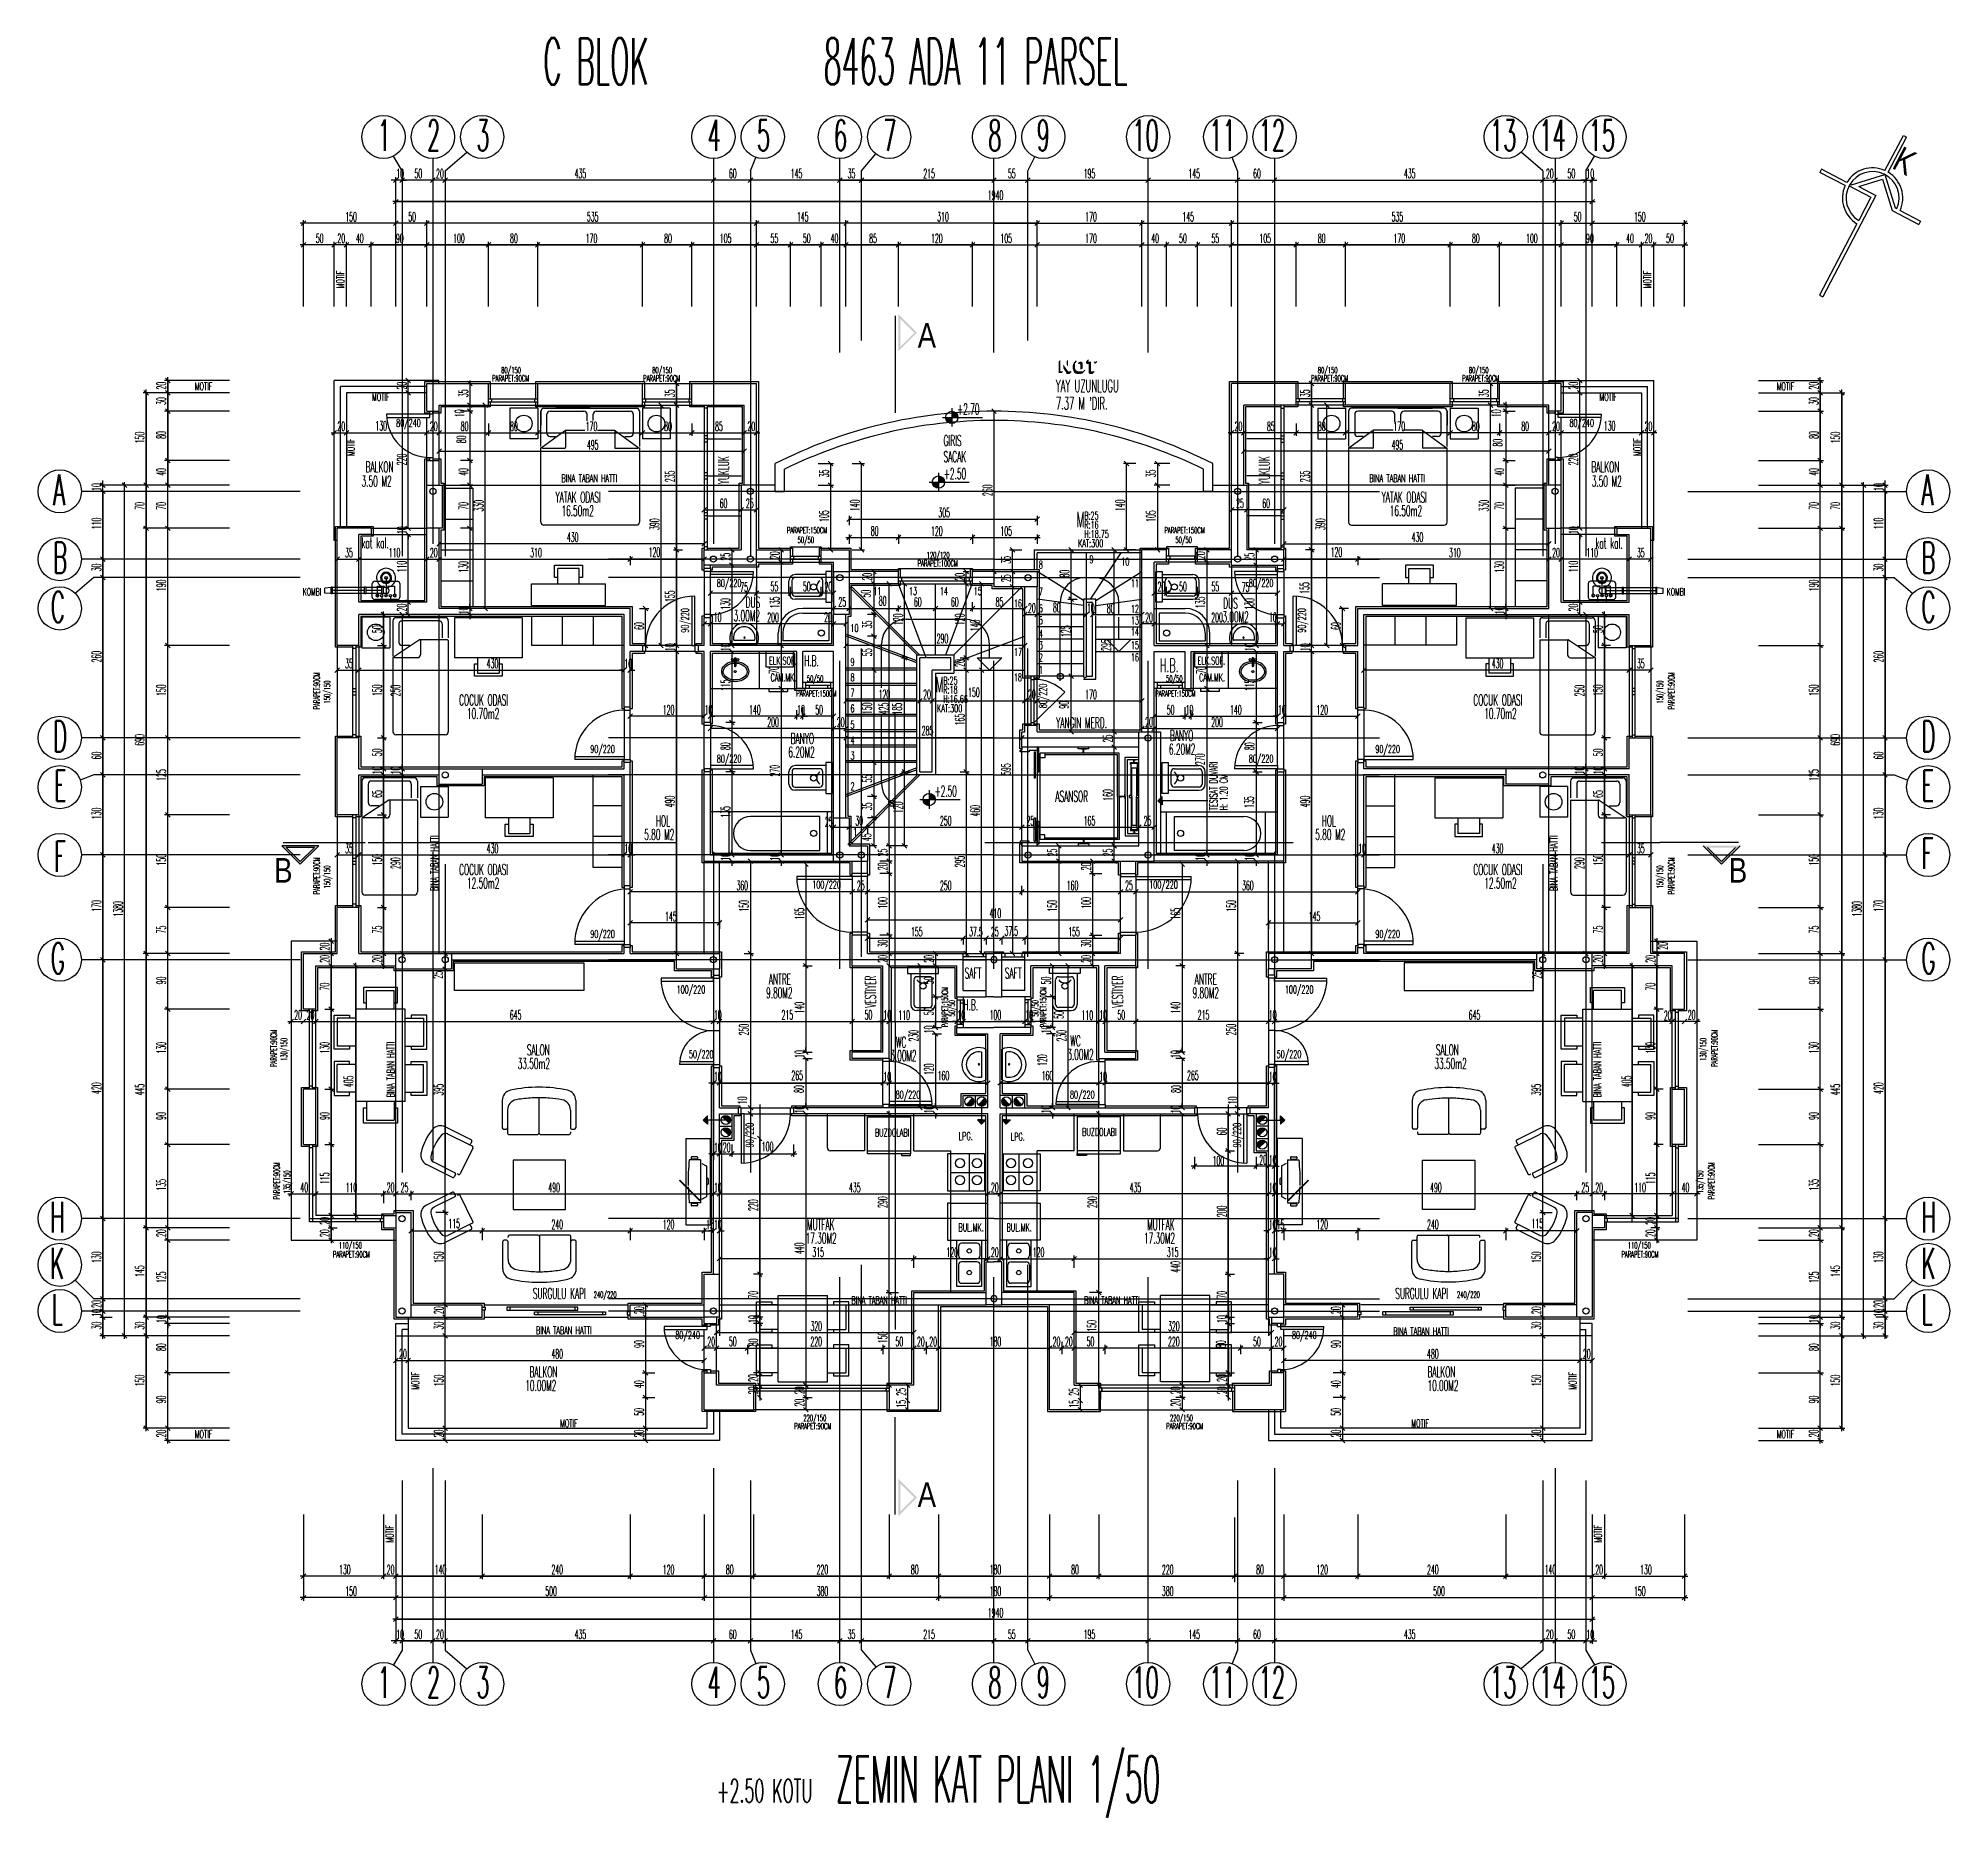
# Model space of a CAD drawing. Extents: x 78 to 306, y -397 to 18.
# Drawn here: x 272.387 to 273.007, y -396.89 to -396.313 of the extents above; entities that cross this region are included whole.
import ezdxf
from ezdxf.enums import TextEntityAlignment as Align

# ---------------------------------------------------------------- set-up
doc = ezdxf.new("R2010")
doc.units = 0
doc.header["$LTSCALE"] = 0.5
doc.header["$MEASUREMENT"] = 0
for name, pattern in [('DASHDOT2', [0.5, 0.25, -0.125, 0, -0.125]), ('DASHED', [0.75, 0.5, -0.25]), ('DOT2', [0.125, 0, -0.125])]:
    doc.linetypes.add(name, pattern=pattern)
doc.layers.get('0').update_dxf_attribs({"linetype": 'CONTINUOUS'})
for name, color, linetype in [('AKS', 5, 'DASHDOT2'), ('ASHADE', 7, 'CONTINUOUS'), ('DUVAR', 6, 'CONTINUOUS'), ('IZDUSUM', 2, 'DOT2'), ('KAPI', 1, 'CONTINUOUS'), ('KOLON', 4, 'CONTINUOUS'), ('MERDIVEN', 3, 'CONTINUOUS'), ('OLCU', 31, 'CONTINUOUS'), ('SIVA', 7, 'CONTINUOUS'), ('TARAMA', 8, 'CONTINUOUS'), ('TEFRIS', 11, 'CONTINUOUS')]:
    doc.layers.add(name, color=color, linetype=linetype)
doc.styles.add('ICMEKAN', font='romans.shx', dxfattribs={"width": 0.55, "height": 0.2})
doc.styles.add('MİMARİ YAZI', font='arial.ttf')
doc.styles.add('OLCU', font='romans.shx', dxfattribs={"width": 0.6, "height": 0.125})
doc.styles.add('OLCUIC', font='ROMANS.SHX', dxfattribs={"width": 0.4, "height": 0.15})

msp = doc.modelspace()

# ---------------------------------------------------------------- texts
at = {"layer": 'IZDUSUM', "ltscale": 0.6, "style": 'OLCU', "width": 0.5}
for s, p in [('13', (272.74154, -396.50273)), ('14', (272.74154, -396.50638)), ('15', (272.74154, -396.51075)), ('16', (272.74154, -396.5147))]:
    msp.add_text(s, height=0.0025, rotation=360, dxfattribs=at).set_placement(p)
at = {"layer": 'KAPI'}
for s, height, rotation, style, width, p in [('K', 0.0081, 332.47256, 'MİMARİ YAZI', 0.8, (272.98799, -396.35452)), ('MOTIF', 0.0025, 90, 'OLCU', 0.5, (272.48634, -396.39372)), ('MOTIF', 0.0025, 90, 'OLCU', 0.5, (272.91034, -396.39372)), ('MOTIF', 0.0025, 360, 'OLCU', 0.5, (272.49538, -396.43021)), ('MOTIF', 0.0025, 0, 'OLCU', 0.5, (272.89349, -396.43021)), ('80/240', 0.0025, 360, 'OLCU', 0.5, (272.50324, -396.4386)), ('80/240', 0.0025, 0, 'OLCU', 0.5, (272.88379, -396.4386)), ('MOTIF', 0.0025, 90, 'OLCU', 0.5, (272.48972, -396.44811)), ('MOTIF', 0.0025, 90, 'OLCU', 0.5, (272.90707, -396.44811)), ('BINA TABAN HATTI', 0.0025, 360, 'OLCU', 0.5, (272.55686, -396.45656)), ('BINA TABAN HATTI', 0.0025, 360, 'OLCU', 0.5, (272.81886, -396.45656)), ('B:25', 0.0025, 360, 'OLCU', 0.5, (272.72642, -396.46866)), ('R:16', 0.0025, 360, 'OLCU', 0.5, (272.72642, -396.47166)), ('KAT:300', 0.0025, 360, 'OLCU', 0.5, (272.7244, -396.47766)), ('H:18.75', 0.0025, 360, 'OLCU', 0.5, (272.72642, -396.47466)), ('8', 0.0025, 360, 'OLCU', 0.5, (272.71167, -396.48456)), ('9', 0.0025, 360, 'OLCU', 0.5, (272.72811, -396.48284)), ('10', 0.0025, 360, 'OLCU', 0.5, (272.73843, -396.48362)), ('80/220', 0.0025, 360, 'OLCU', 0.5, (272.60724, -396.4906)), ('11', 0.0025, 360, 'OLCU', 0.5, (272.74154, -396.49066)), ('80/220', 0.0025, 0, 'OLCU', 0.5, (272.77979, -396.4906)), ('11', 0.0025, 360, 'OLCU', 0.5, (272.65797, -396.4932)), ('13', 0.0025, 360, 'OLCU', 0.5, (272.66958, -396.4932)), ('14', 0.0025, 360, 'OLCU', 0.5, (272.67958, -396.4932)), ('15', 0.0025, 360, 'OLCU', 0.5, (272.69058, -396.4932)), ('16', 0.0025, 360, 'OLCU', 0.5, (272.70358, -396.4972)), ('7', 0.0025, 360, 'OLCU', 0.5, (272.71167, -396.49333)), ('90/220', 0.0025, 90, 'OLCU', 0.5, (272.59819, -396.50546)), ('5', 0.0025, 360, 'OLCU', 0.5, (272.71167, -396.50269)), ('6', 0.0025, 360, 'OLCU', 0.5, (272.71167, -396.49875)), ('12', 0.0025, 360, 'OLCU', 0.5, (272.74154, -396.49896)), ('90/220', 0.0025, 90, 'OLCU', 0.5, (272.79824, -396.50546)), ('10', 0.0025, 360, 'OLCU', 0.5, (272.65058, -396.5052)), ('4', 0.0025, 360, 'OLCU', 0.5, (272.71167, -396.50704)), ('3', 0.0025, 360, 'OLCU', 0.5, (272.71167, -396.51074)), ('9', 0.0025, 360, 'OLCU', 0.5, (272.65058, -396.5162)), ('17', 0.0025, 360, 'OLCU', 0.5, (272.70365, -396.51292)), ('2', 0.0025, 360, 'OLCU', 0.5, (272.71167, -396.51475)), ('8', 0.0025, 360, 'OLCU', 0.5, (272.65058, -396.5212)), ('B:25', 0.0025, 360, 'OLCU', 0.5, (272.68069, -396.52221)), ('18', 0.0025, 360, 'OLCU', 0.5, (272.70358, -396.5212)), ('1', 0.0025, 360, 'OLCU', 0.5, (272.71167, -396.51874)), ('7', 0.0025, 360, 'OLCU', 0.5, (272.65058, -396.5262)), ('R:18', 0.0025, 360, 'OLCU', 0.5, (272.68069, -396.52521)), ('H:16.66', 0.0025, 360, 'OLCU', 0.5, (272.68069, -396.52821)), ('80/220', 0.0025, 90, 'OLCU', 0.5, (272.71424, -396.52994)), ('6', 0.0025, 360, 'OLCU', 0.5, (272.65058, -396.53128)), ('KAT:300', 0.0025, 360, 'OLCU', 0.5, (272.67866, -396.53121)), ('5', 0.0025, 360, 'OLCU', 0.5, (272.65058, -396.53652)), ('4', 0.0025, 360, 'OLCU', 0.5, (272.65058, -396.5416)), ('90/220', 0.0025, 360, 'OLCU', 0.5, (272.56619, -396.54446)), ('80/220', 0.0025, 360, 'OLCU', 0.5, (272.60724, -396.5476)), ('3', 0.0025, 360, 'OLCU', 0.5, (272.65058, -396.54661)), ('80/220', 0.0025, 0, 'OLCU', 0.5, (272.77979, -396.5476)), ('90/220', 0.0025, 0, 'OLCU', 0.5, (272.82084, -396.54446)), ('TESISAT DUVARI', 0.0025, 90, 'OLCU', 0.5, (272.76959, -396.56307)), ('2', 0.0025, 360, 'OLCU', 0.5, (272.65058, -396.55653)), ('H: 1.20 CM', 0.0025, 90, 'OLCU', 0.5, (272.77286, -396.56307)), ('1', 0.0025, 360, 'OLCU', 0.5, (272.65151, -396.57136)), ('BINA TABAN HATTI', 0.0025, 90, 'OLCU', 0.5, (272.51691, -396.58927)), ('BINA TABAN HATTI', 0.0025, 90, 'OLCU', 0.5, (272.87988, -396.58927)), ('100/220', 0.0025, 360, 'OLCU', 0.5, (272.63819, -396.58846)), ('100/220', 0.0025, 0, 'OLCU', 0.5, (272.74747, -396.58846)), ('90/220', 0.0025, 360, 'OLCU', 0.5, (272.56619, -396.60446)), ('90/220', 0.0025, 0, 'OLCU', 0.5, (272.82084, -396.60446)), ('100/220', 0.0025, 360, 'OLCU', 0.5, (272.59419, -396.62246)), ('100/220', 0.0025, 0, 'OLCU', 0.5, (272.79147, -396.62246)), ('BINA TABAN HATTI', 0.0025, 90, 'OLCU', 0.5, (272.50267, -396.65622)), ('50/220', 0.0025, 360, 'OLCU', 0.5, (272.59819, -396.64346)), ('50/220', 0.0025, 0, 'OLCU', 0.5, (272.78884, -396.64346)), ('BINA TABAN HATTI', 0.0025, 90, 'OLCU', 0.5, (272.89412, -396.65622)), ('80/220', 0.0025, 360, 'OLCU', 0.5, (272.66524, -396.6566)), ('80/220', 0.0025, 0, 'OLCU', 0.5, (272.72179, -396.6566)), ('90/220', 0.0025, 90, 'OLCU', 0.5, (272.61919, -396.67246)), ('90/220', 0.0025, 90, 'OLCU', 0.5, (272.77724, -396.67246)), ('BINA TABAN HATTI', 0.0025, 360, 'OLCU', 0.5, (272.6509, -396.72336)), ('BINA TABAN HATTI', 0.0025, 0, 'OLCU', 0.5, (272.72636, -396.72336)), ('BINA TABAN HATTI', 0.0025, 360, 'OLCU', 0.5, (272.54858, -396.73311)), ('80/240', 0.0025, 0, 'OLCU', 0.5, (272.59379, -396.7346)), ('80/240', 0.0025, 0, 'OLCU', 0.5, (272.79379, -396.7346)), ('BINA TABAN HATTI', 0.0025, 360, 'OLCU', 0.5, (272.82663, -396.73338)), ('MOTIF', 0.0025, 90, 'OLCU', 0.5, (272.51072, -396.75111)), ('MOTIF', 0.0025, 90, 'OLCU', 0.5, (272.88607, -396.75111)), ('MOTIF', 0.0025, 360, 'OLCU', 0.5, (272.55638, -396.76321)), ('MOTIF', 0.0025, 0, 'OLCU', 0.5, (272.83249, -396.76321)), ('MOTIF', 0.0025, 90, 'OLCU', 0.5, (272.50234, -396.80072)), ('MOTIF', 0.0025, 90, 'OLCU', 0.5, (272.89434, -396.80072))]:
    msp.add_text(s, height=height, rotation=rotation, dxfattribs=dict(at, style=style, width=width)).set_placement(p)
for s, height, style, width, p in [('A', 0.008, 'MİMARİ YAZI', 0.8, (272.67239, -396.41297)), ('MOTIF', 0.0025, 'OLCU', 0.5, (272.43789, -396.42676)), ('MOTIF', 0.0025, 'OLCU', 0.5, (272.95099, -396.42676)), ('B', 0.008, 'MİMARİ YAZI', 0.8, (272.46366, -396.58653)), ('B', 0.008, 'MİMARİ YAZI', 0.8, (272.93549, -396.58653)), ('MOTIF', 0.0025, 'OLCU', 0.5, (272.43789, -396.76676)), ('MOTIF', 0.0025, 'OLCU', 0.5, (272.95099, -396.76676)), ('A', 0.008, 'MİMARİ YAZI', 0.8, (272.67239, -396.78915))]:
    msp.add_text(s, height=height, dxfattribs=dict(at, style=style, width=width)).set_placement(p)
at = {"layer": 'KAPI', "linetype": 'Continuous', "style": 'ICMEKAN', "width": 0.5}
for s, p in [('80/150', (272.53731, -396.42125)), ('80/150', (272.58631, -396.42125)), ('80/150', (272.80217, -396.42125)), ('80/150', (272.85117, -396.42125)), ('PARAPET:90CM', (272.53437, -396.4239)), ('PARAPET:90CM', (272.58337, -396.4239)), ('PARAPET:90CM', (272.80001, -396.4239)), ('PARAPET:90CM', (272.84901, -396.4239)), ('PARAPET:150CM', (272.62999, -396.47318)), ('PARAPET:150CM', (272.75244, -396.47318)), ('50/50', (272.63345, -396.47632)), ('50/50', (272.75598, -396.47632)), ('PARAPET:100CM', (272.67237, -396.4839)), ('120/120', (272.67531, -396.48125)), ('50/50', (272.63645, -396.52132)), ('50/50', (272.75298, -396.52132)), ('PARAPET:150CM', (272.63299, -396.52618)), ('PARAPET:150CM', (272.74944, -396.52618)), ('PARAPET:90CM', (272.48272, -396.70817)), ('110/150', (272.48466, -396.70525)), ('PARAPET:90CM', (272.90066, -396.70817)), ('110/150', (272.90273, -396.70525)), ('240/220', (272.56731, -396.72125)), ('240/220', (272.84731, -396.72125)), ('PARAPET:90CM', (272.63237, -396.7639)), ('220/150', (272.63531, -396.76125)), ('PARAPET:90CM', (272.75301, -396.7639)), ('220/150', (272.75422, -396.76125))]:
    msp.add_text(s, height=0.002, dxfattribs=at).set_placement(p)
for s, p in [('PARAPET:90CM', (272.47848, -396.53033)), ('PARAPET:90CM', (272.91781, -396.53033)), ('150/150', (272.48184, -396.52839)), ('150/150', (272.91416, -396.52839)), ('PARAPET:90CM', (272.47848, -396.59033)), ('150/150', (272.48184, -396.58839)), ('150/150', (272.91416, -396.58839)), ('PARAPET:90CM', (272.91781, -396.59033)), ('PARAPET:150CM', (272.68219, -396.63346)), ('50/50', (272.68448, -396.63)), ('50/50', (272.71152, -396.63)), ('PARAPET:150CM', (272.7141, -396.63346)), ('PARAPET:90CM', (272.46448, -396.64633)), ('130/150', (272.46784, -396.64439)), ('130/150', (272.92816, -396.64439)), ('PARAPET:90CM', (272.93181, -396.64633)), ('PARAPET:90CM', (272.46548, -396.68933)), ('135/150', (272.46884, -396.68739)), ('135/150', (272.92716, -396.68739)), ('PARAPET:90CM', (272.93081, -396.68933))]:
    msp.add_text(s, height=0.002, rotation=90, dxfattribs=at).set_placement(p)
at = {"layer": 'KOLON', "style": 'OLCU'}
for s, height, width, p in [('C BLOK', 0.015, 0.45, (272.55091, -396.32752)), ('8463 ADA 11 PARSEL', 0.015, 0.45, (272.64191, -396.32752)), ('1', 0.01, 0.5, (272.49725, -396.34904)), ('2', 0.01, 0.5, (272.51325, -396.34904)), ('3', 0.01, 0.5, (272.52925, -396.34904)), ('4', 0.01, 0.5, (272.60425, -396.34904)), ('5', 0.01, 0.5, (272.62025, -396.34904)), ('6', 0.01, 0.5, (272.64525, -396.34904)), ('7', 0.01, 0.5, (272.66125, -396.34904)), ('8', 0.01, 0.5, (272.69525, -396.34904)), ('9', 0.01, 0.5, (272.71099, -396.34904)), ('10', 0.01, 0.5, (272.74199, -396.34904)), ('11', 0.01, 0.5, (272.76699, -396.34904)), ('12', 0.01, 0.5, (272.78299, -396.34904)), ('13', 0.01, 0.5, (272.85799, -396.34904)), ('14', 0.01, 0.5, (272.87399, -396.34904)), ('15', 0.01, 0.5, (272.88999, -396.34904)), ('A', 0.01, 0.5, (272.39199, -396.46408)), ('A', 0.01, 0.5, (272.99801, -396.46408)), ('B', 0.01, 0.5, (272.39204, -396.48608)), ('B', 0.01, 0.5, (272.99801, -396.48608)), ('C', 0.01, 0.5, (272.39128, -396.50208)), ('C', 0.01, 0.5, (272.99801, -396.50208)), ('D', 0.01, 0.5, (272.39204, -396.54408)), ('D', 0.01, 0.5, (272.99801, -396.54408)), ('E', 0.01, 0.5, (272.39228, -396.56008)), ('E', 0.01, 0.5, (272.99801, -396.56008)), ('F', 0.01, 0.5, (272.39228, -396.58308)), ('F', 0.01, 0.5, (272.99801, -396.58208)), ('G', 0.01, 0.5, (272.39128, -396.61608)), ('G', 0.01, 0.5, (272.99801, -396.61608)), ('H', 0.01, 0.5, (272.39104, -396.70008)), ('H', 0.01, 0.5, (272.99801, -396.70008)), ('K', 0.01, 0.5, (272.39104, -396.71508)), ('K', 0.01, 0.5, (272.99801, -396.71508)), ('L', 0.01, 0.5, (272.39152, -396.73008)), ('L', 0.01, 0.5, (272.99801, -396.73008)), ('1', 0.01, 0.5, (272.49725, -396.85104)), ('2', 0.01, 0.5, (272.51325, -396.85104)), ('3', 0.01, 0.5, (272.52925, -396.85104)), ('4', 0.01, 0.5, (272.60425, -396.85104)), ('5', 0.01, 0.5, (272.62025, -396.85104)), ('6', 0.01, 0.5, (272.64525, -396.85104)), ('7', 0.01, 0.5, (272.66125, -396.85104)), ('8', 0.01, 0.5, (272.69525, -396.85104)), ('9', 0.01, 0.5, (272.71099, -396.85104)), ('10', 0.01, 0.5, (272.74199, -396.85104)), ('11', 0.01, 0.5, (272.76699, -396.85104)), ('12', 0.01, 0.5, (272.78299, -396.85104)), ('13', 0.01, 0.5, (272.85799, -396.85104)), ('14', 0.01, 0.5, (272.87399, -396.85104)), ('15', 0.01, 0.5, (272.88999, -396.85104)), ('ZEMIN KAT PLANI 1/50 ', 0.015, 0.45, (272.64584, -396.88499))]:
    msp.add_text(s, height=height, dxfattribs=dict(at, width=width)).set_placement(p)
at = {"layer": 'MERDIVEN', "style": 'OLCU', "width": 0.5}
for s, height, p in [('YAY UZUNLUGU', 0.004, (272.71722, -396.42734)), ('+2.70', 0.0035, (272.68521, -396.43459)), ("7.37 M 'DIR.", 0.004, (272.71721, -396.43302)), ('+2.50', 0.0035, (272.6809, -396.45559)), ('M', 0.005, (272.72392, -396.47118)), ('M', 0.005, (272.67819, -396.52473)), ('+2.50', 0.0035, (272.6779, -396.55859))]:
    msp.add_text(s, height=height, dxfattribs=at).set_placement(p)
at = {"layer": 'MERDIVEN', "linetype": 'ByBlock', "style": 'OLCU', "width": 0.5}
for s, height, p in [('GIRIS', 0.0035, (272.68077, -396.44482)), ('SACAK', 0.0035, (272.68077, -396.45004)), ('BALKON', 0.0035, (272.49332, -396.45339)), ('BALKON', 0.0035, (272.89088, -396.45339)), ('3.50 M2', 0.0035, (272.49201, -396.45804)), ('3.50 M2', 0.0035, (272.89102, -396.45804)), ('YATAK ODASI', 0.0035, (272.55493, -396.46321)), ('16.50m2', 0.0035, (272.55686, -396.46761)), ('YATAK ODASI', 0.0035, (272.82286, -396.46321)), ('16.50m2', 0.0035, (272.82551, -396.46761)), ('kat kal.', 0.0035, (272.49198, -396.47802)), ('kat kal.', 0.0035, (272.89221, -396.47812)), ('DUS', 0.0035, (272.61658, -396.49727)), ('DUS', 0.0035, (272.7715, -396.49762)), ('3.00M2 ', 0.0035, (272.61269, -396.50167)), ('3.00M2 ', 0.0035, (272.77123, -396.50202)), ('H.B.', 0.0035, (272.63559, -396.51628)), ('H.B.', 0.0045, (272.75095, -396.51828)), ('COCUK ODASI', 0.0035, (272.52367, -396.52903)), ('COCUK ODASI', 0.0035, (272.85262, -396.52903)), ('10.70m2', 0.0035, (272.52621, -396.53343)), ('YANGIN MERD.', 0.0035, (272.71729, -396.53641)), ('10.70m2', 0.0035, (272.85617, -396.53343)), ('BANYO', 0.0035, (272.6312, -396.54153)), ('BANYO', 0.0035, (272.75422, -396.54056)), ('6.20M2', 0.0035, (272.63045, -396.54593)), ('6.20M2', 0.0035, (272.75389, -396.54496)), ('ASANSOR', 0.0035, (272.71706, -396.56028)), ('5.80 M2', 0.0035, (272.5837, -396.57268)), ('HOL', 0.0035, (272.58749, -396.56828)), ('5.80 M2', 0.0035, (272.80134, -396.57268)), ('HOL', 0.0035, (272.80347, -396.56828)), ('COCUK ODASI', 0.0035, (272.52367, -396.58403)), ('COCUK ODASI', 0.0035, (272.85262, -396.58403)), ('12.50m2', 0.0035, (272.52621, -396.58843)), ('12.50m2', 0.0035, (272.85617, -396.58843)), ('ANTRE', 0.0035, (272.62413, -396.61963)), ('SAFT', 0.0035, (272.68765, -396.61764)), ('SAFT', 0.0035, (272.70069, -396.61764)), ('ANTRE', 0.0035, (272.76224, -396.61963)), ('9.80M2', 0.0035, (272.62324, -396.62403)), ('H.B.', 0.0035, (272.68725, -396.62796)), ('9.80M2', 0.0035, (272.76155, -396.62403)), ('WC', 0.0035, (272.66534, -396.64004)), ('WC', 0.0035, (272.72191, -396.63965)), ('33.50m2', 0.0035, (272.54264, -396.64697)), ('SALON', 0.0035, (272.54564, -396.64257)), ('3.00M2', 0.0035, (272.66348, -396.64444)), ('3.00M2', 0.0035, (272.72093, -396.64405)), ('33.50m2', 0.0035, (272.83998, -396.64697)), ('SALON', 0.0035, (272.84048, -396.64257)), ('17.30M2', 0.0035, (272.63606, -396.70368)), ('MUTFAK', 0.0035, (272.63649, -396.69928)), ('17.30M2', 0.0035, (272.74581, -396.70368)), ('MUTFAK', 0.0035, (272.7468, -396.69928)), ('SURGULU KAPI', 0.0035, (272.54758, -396.7216)), ('SURGULU KAPI', 0.0035, (272.82729, -396.7216)), ('BALKON', 0.0035, (272.54648, -396.74706)), ('BALKON', 0.0035, (272.83772, -396.74706)), ('10.00M2', 0.0035, (272.54512, -396.75146)), ('10.00M2', 0.0035, (272.83775, -396.75146)), ('+2.50 KOTU', 0.0075, (272.60721, -396.885))]:
    msp.add_text(s, height=height, dxfattribs=at).set_placement(p)
for s, p in [('YUKLUK', (272.61116, -396.45724)), ('YUKLUK', (272.78651, -396.45724)), ('VESTIYER', (272.65882, -396.62715)), ('VESTIYER', (272.73897, -396.62715))]:
    msp.add_text(s, height=0.0035, rotation=90, dxfattribs=at).set_placement(p)
at = {"layer": 'OLCU', "style": 'OLCUIC', "width": 0.4}
for s, p in [('10', (272.50329, -396.35796)), ('50', (272.50917, -396.35796)), ('20', (272.51617, -396.35796)), ('435', (272.5611, -396.35796)), ('60', (272.61117, -396.35796)), ('145', (272.63122, -396.35796)), ('35', (272.64967, -396.35796)), ('215', (272.67422, -396.35796)), ('55', (272.70167, -396.35796)), ('195', (272.72622, -396.35796)), ('145', (272.76022, -396.35796)), ('60', (272.78117, -396.35796)), ('435', (272.8301, -396.35796)), ('20', (272.87617, -396.35796)), ('50', (272.88317, -396.35796)), ('10', (272.88929, -396.35796)), ('1940', (272.69514, -396.36496)), ('150', (272.48672, -396.37196)), ('50', (272.50717, -396.37196)), ('535', (272.5651, -396.37196)), ('145', (272.63322, -396.37196)), ('310', (272.67872, -396.37196)), ('170', (272.72672, -396.37196)), ('145', (272.75822, -396.37196)), ('535', (272.8261, -396.37196)), ('50', (272.88517, -396.37196)), ('150', (272.90472, -396.37196)), ('50', (272.47717, -396.37896)), ('20', (272.48417, -396.37896)), ('40', (272.49017, -396.37896)), ('90', (272.50317, -396.37896)), ('100', (272.52172, -396.37896)), ('80', (272.54017, -396.37896)), ('170', (272.56472, -396.37896)), ('80', (272.59017, -396.37896)), ('105', (272.60822, -396.37896)), ('55', (272.62467, -396.37896)), ('50', (272.63517, -396.37896)), ('40', (272.64417, -396.37896)), ('85', (272.65667, -396.37896)), ('120', (272.67672, -396.37896)), ('105', (272.69922, -396.37896)), ('170', (272.72672, -396.37896)), ('40', (272.74817, -396.37896)), ('50', (272.75717, -396.37896)), ('55', (272.76767, -396.37896)), ('105', (272.78322, -396.37896)), ('80', (272.80217, -396.37896)), ('170', (272.82672, -396.37896)), ('80', (272.85217, -396.37896)), ('100', (272.86972, -396.37896)), ('90', (272.88917, -396.37896)), ('40', (272.90217, -396.37896)), ('20', (272.90817, -396.37896)), ('50', (272.91517, -396.37896)), ('20', (272.48417, -396.43996)), ('130', (272.4965, -396.4398)), ('20', (272.51417, -396.43996)), ('80', (272.52417, -396.43996)), ('80', (272.54017, -396.43996)), ('170', (272.56472, -396.43996)), ('80', (272.59017, -396.43996)), ('85', (272.60667, -396.43996)), ('20', (272.61717, -396.43996)), ('20', (272.77517, -396.43996)), ('85', (272.78567, -396.43996)), ('80', (272.80217, -396.43996)), ('170', (272.82672, -396.43996)), ('80', (272.85217, -396.43996)), ('80', (272.86817, -396.43996)), ('20', (272.87817, -396.43996)), ('130', (272.89493, -396.4398)), ('20', (272.90817, -396.43996)), ('495', (272.5651, -396.44596)), ('495', (272.8261, -396.44596)), ('60', (272.60817, -396.46496)), ('25', (272.61667, -396.46496)), ('305', (272.6791, -396.46796)), ('25', (272.77567, -396.46496)), ('60', (272.78417, -396.46496)), ('80', (272.65717, -396.47396)), ('120', (272.67672, -396.47396)), ('105', (272.69922, -396.47396)), ('430', (272.5586, -396.47596)), ('430', (272.8326, -396.47596)), ('35', (272.48667, -396.48096)), ('110', (272.50083, -396.48096)), ('20', (272.51417, -396.48096)), ('310', (272.54672, -396.48096)), ('120', (272.58512, -396.48076)), ('120', (272.80631, -396.48076)), ('310', (272.84472, -396.48096)), ('20', (272.87817, -396.48096)), ('110', (272.88928, -396.48097)), ('35', (272.90567, -396.48096)), ('75', (272.61486, -396.49214)), ('55', (272.62467, -396.49196)), ('50', (272.63517, -396.49196)), ('20', (272.64217, -396.49196)), ('20', (272.75017, -396.49196)), ('50', (272.75717, -396.49196)), ('55', (272.76767, -396.49196)), ('75', (272.77749, -396.49214)), ('25', (272.64667, -396.49696)), ('80', (272.65975, -396.4966)), ('60', (272.67117, -396.49696)), ('60', (272.68317, -396.49696)), ('85', (272.69767, -396.49696)), ('20', (272.70817, -396.49896)), ('80', (272.71625, -396.49876)), ('10', (272.72729, -396.49896)), ('80', (272.73373, -396.49905)), ('10', (272.60624, -396.50193)), ('200', (272.6236, -396.50196)), ('20', (272.64204, -396.50192)), ('20', (272.74617, -396.50196)), ('200', (272.7676, -396.50196)), ('10', (272.78633, -396.50193)), ('290', (272.67854, -396.50881)), ('35', (272.48667, -396.51696)), ('430', (272.5326, -396.51696)), ('10', (272.57729, -396.51696)), ('430', (272.8586, -396.51696)), ('35', (272.90567, -396.51696)), ('120', (272.65972, -396.52696)), ('20', (272.67417, -396.52696)), ('150', (272.68875, -396.52627)), ('20', (272.70817, -396.52696)), ('170', (272.72672, -396.52696)), ('120', (272.58972, -396.53196)), ('10', (272.60329, -396.53196)), ('140', (272.61772, -396.53196)), ('200', (272.6236, -396.53596)), ('10', (272.63329, -396.53196)), ('50', (272.63917, -396.53196)), ('20', (272.64617, -396.53596)), ('20', (272.74617, -396.53596)), ('50', (272.75317, -396.53196)), ('10', (272.75929, -396.53196)), ('200', (272.7676, -396.53596)), ('140', (272.77372, -396.53196)), ('10', (272.78929, -396.53196)), ('120', (272.80172, -396.53196)), ('285', (272.67371, -396.53871)), ('25', (272.64232, -396.5683)), ('30', (272.65217, -396.56796)), ('250', (272.6796, -396.56796)), ('25', (272.70767, -396.56796)), ('165', (272.72622, -396.56796)), ('25', (272.74567, -396.56796)), ('35', (272.48667, -396.57696)), ('430', (272.5326, -396.57696)), ('10', (272.57729, -396.57696)), ('10', (272.81529, -396.57696)), ('430', (272.8586, -396.57696)), ('35', (272.90567, -396.57696)), ('360', (272.6136, -396.58896)), ('25', (272.65267, -396.58896)), ('250', (272.6796, -396.58896)), ('160', (272.72072, -396.58896)), ('25', (272.73967, -396.58896)), ('360', (272.7776, -396.58896)), ('410', (272.69572, -396.59796)), ('145', (272.59044, -396.59903)), ('155', (272.67022, -396.60396)), ('37.5', (272.68907, -396.60396)), ('25', (272.69617, -396.60396)), ('37.5', (272.70055, -396.60375)), ('155', (272.72122, -396.60396)), ('145', (272.79922, -396.59896)), ('20', (272.47017, -396.63096)), ('20', (272.47417, -396.63096)), ('645', (272.5401, -396.63096)), ('10', (272.60629, -396.63096)), ('215', (272.62822, -396.63096)), ('50', (272.65517, -396.63096)), ('10', (272.66129, -396.63096)), ('110', (272.66613, -396.63105)), ('10', (272.68529, -396.63096)), ('100', (272.69572, -396.63096)), ('10', (272.70729, -396.63096)), ('110', (272.72553, -396.63105)), ('10', (272.73129, -396.63096)), ('50', (272.73717, -396.63096)), ('215', (272.76322, -396.63096)), ('10', (272.78629, -396.63096)), ('645', (272.8511, -396.63096)), ('20', (272.91441, -396.63112)), ('20', (272.92217, -396.63096)), ('10', (272.60629, -396.65096)), ('265', (272.63143, -396.65058)), ('10', (272.66129, -396.65096)), ('160', (272.67886, -396.65067)), ('160', (272.71257, -396.65067)), ('10', (272.73129, -396.65096)), ('265', (272.75977, -396.65058)), ('10', (272.78629, -396.65096)), ('10', (272.60629, -396.67396)), ('20', (272.60917, -396.67396)), ('100', (272.62184, -396.67367)), ('100', (272.76803, -396.67828)), ('20', (272.78317, -396.67796)), ('10', (272.78629, -396.67796)), ('40', (272.47217, -396.68696)), ('110', (272.48683, -396.68696)), ('20', (272.50017, -396.68696)), ('25', (272.50467, -396.68696)), ('490', (272.5526, -396.68696)), ('10', (272.60629, -396.68696)), ('435', (272.6501, -396.68696)), ('20', (272.69617, -396.68696)), ('435', (272.7411, -396.68696)), ('10', (272.78629, -396.68696)), ('490', (272.8386, -396.68696)), ('25', (272.88767, -396.68696)), ('20', (272.89217, -396.68696)), ('110', (272.90483, -396.68696)), ('40', (272.92017, -396.68696)), ('115', (272.52017, -396.69863)), ('240', (272.5536, -396.69896)), ('120', (272.58972, -396.69896)), ('15', (272.60379, -396.69896)), ('10', (272.60629, -396.69896)), ('10', (272.78629, -396.69896)), ('15', (272.78879, -396.69896)), ('120', (272.80172, -396.69896)), ('240', (272.8376, -396.69896)), ('115', (272.87149, -396.69863)), ('315', (272.63822, -396.70796)), ('120', (272.68172, -396.70796)), ('20', (272.69617, -396.70796)), ('120', (272.70972, -396.70796)), ('315', (272.75322, -396.70796)), ('10', (272.78629, -396.70796)), ('320', (272.6376, -396.73196)), ('320', (272.7536, -396.73196)), ('20', (272.50417, -396.74096)), ('480', (272.5536, -396.74096)), ('20', (272.60417, -396.73696)), ('50', (272.61117, -396.73696)), ('220', (272.6376, -396.73696)), ('50', (272.66517, -396.73696)), ('20', (272.67217, -396.73696)), ('20', (272.67617, -396.73696)), ('180', (272.69572, -396.73696)), ('20', (272.71617, -396.73696)), ('20', (272.72017, -396.73696)), ('50', (272.72717, -396.73696)), ('220', (272.7536, -396.73696)), ('50', (272.78117, -396.73696)), ('20', (272.78817, -396.73696)), ('480', (272.8376, -396.74096)), ('20', (272.88817, -396.74096)), ('130', (272.48472, -396.81096)), ('20', (272.50017, -396.81096)), ('140', (272.51572, -396.81096)), ('240', (272.5536, -396.81096)), ('120', (272.58972, -396.81096)), ('80', (272.61017, -396.81096)), ('220', (272.6396, -396.81096)), ('80', (272.67017, -396.81096)), ('180', (272.69572, -396.81096)), ('80', (272.72217, -396.81096)), ('220', (272.7516, -396.81096)), ('80', (272.78217, -396.81096)), ('120', (272.80172, -396.81096)), ('240', (272.8376, -396.81096)), ('140', (272.87572, -396.81096)), ('20', (272.89217, -396.81096)), ('130', (272.90672, -396.81096)), ('150', (272.48672, -396.81796)), ('500', (272.5516, -396.81796)), ('380', (272.6396, -396.81796)), ('180', (272.69572, -396.81796)), ('380', (272.7516, -396.81796)), ('500', (272.8396, -396.81796)), ('150', (272.90472, -396.81796)), ('1940', (272.69514, -396.82496)), ('10', (272.50329, -396.83196)), ('50', (272.50917, -396.83196)), ('20', (272.51617, -396.83196)), ('435', (272.5611, -396.83196)), ('60', (272.61117, -396.83196)), ('145', (272.63122, -396.83196)), ('35', (272.64967, -396.83196)), ('215', (272.67422, -396.83196)), ('55', (272.70167, -396.83196)), ('195', (272.72622, -396.83196)), ('145', (272.76022, -396.83196)), ('60', (272.78117, -396.83196)), ('435', (272.8301, -396.83196)), ('20', (272.87617, -396.83196)), ('50', (272.88317, -396.83196)), ('10', (272.88929, -396.83196))]:
    msp.add_text(s, height=0.003, dxfattribs=at).set_placement(p)
for s, p in [('20', (272.42854, -396.42653)), ('20', (272.50654, -396.42653)), ('35', (272.52654, -396.42903)), ('35', (272.59354, -396.42903)), ('35', (272.79954, -396.42903)), ('35', (272.85754, -396.42903)), ('20', (272.88654, -396.42653)), ('20', (272.96454, -396.42653)), ('30', (272.42854, -396.43153)), ('10', (272.5253, -396.43549)), ('10', (272.86154, -396.43549)), ('30', (272.96454, -396.43153)), ('150', (272.42154, -396.44399)), ('80', (272.42854, -396.44253)), ('80', (272.52587, -396.44395)), ('80', (272.86201, -396.44503)), ('80', (272.96454, -396.44253)), ('150', (272.97154, -396.44399)), ('40', (272.42854, -396.45453)), ('220', (272.50654, -396.4511)), ('40', (272.52654, -396.45453)), ('40', (272.86254, -396.45453)), ('220', (272.88654, -396.4511)), ('40', (272.96454, -396.45453)), ('10', (272.40754, -396.45942)), ('235', (272.59354, -396.4566)), ('35', (272.64354, -396.45503)), ('260', (272.69654, -396.4611)), ('35', (272.74954, -396.45503)), ('235', (272.79954, -396.4566)), ('10', (272.98554, -396.45942)), ('70', (272.42154, -396.46553)), ('70', (272.42854, -396.46553)), ('70', (272.52654, -396.46553)), ('330', (272.53154, -396.4661)), ('140', (272.65354, -396.46599)), ('140', (272.73954, -396.46599)), ('330', (272.85754, -396.4661)), ('70', (272.86254, -396.46553)), ('70', (272.96454, -396.46553)), ('70', (272.97154, -396.46553)), ('110', (272.40754, -396.47187)), ('390', (272.58854, -396.4721)), ('105', (272.64354, -396.46949)), ('105', (272.74954, -396.46949)), ('390', (272.80454, -396.4721)), ('110', (272.98554, -396.47187)), ('10', (272.50654, -396.47342)), ('10', (272.88654, -396.47342)), ('30', (272.40754, -396.48553)), ('110', (272.50654, -396.48587)), ('130', (272.52654, -396.48599)), ('25', (272.61154, -396.48203)), ('20', (272.62754, -396.48153)), ('35', (272.70254, -396.48303)), ('20', (272.76554, -396.48153)), ('25', (272.78154, -396.48203)), ('130', (272.86254, -396.48599)), ('110', (272.88654, -396.48587)), ('30', (272.98554, -396.48553)), ('190', (272.42854, -396.49199)), ('20', (272.65754, -396.48853)), ('20', (272.68754, -396.48853)), ('25', (272.70254, -396.48903)), ('80', (272.72154, -396.48753)), ('155', (272.79932, -396.49282)), ('190', (272.96454, -396.49199)), ('155', (272.59354, -396.49549)), ('130', (272.61154, -396.49799)), ('135', (272.62754, -396.49749)), ('50', (272.65707, -396.49402)), ('135', (272.76554, -396.49749)), ('130', (272.78154, -396.49799)), ('20', (272.50654, -396.49853)), ('10', (272.52654, -396.49942)), ('35', (272.65754, -396.50403)), ('120', (272.66754, -396.50299)), ('120', (272.68754, -396.50299)), ('140', (272.69254, -396.50499)), ('10', (272.86254, -396.49942)), ('20', (272.88654, -396.49853)), ('50', (272.49854, -396.50553)), ('60', (272.58354, -396.50453)), ('125', (272.72191, -396.50683)), ('295', (272.73503, -396.51135)), ('60', (272.80954, -396.50453)), ('50', (272.89454, -396.50553)), ('260', (272.40754, -396.5151)), ('10', (272.59354, -396.51142)), ('10', (272.61154, -396.51142)), ('55', (272.65754, -396.51303)), ('20', (272.68754, -396.51653)), ('10', (272.78154, -396.51142)), ('10', (272.79954, -396.51142)), ('260', (272.98554, -396.5151)), ('70', (272.62722, -396.51882)), ('70', (272.76587, -396.51882)), ('150', (272.42854, -396.52599)), ('150', (272.49854, -396.52599)), ('250', (272.50454, -396.5261)), ('115', (272.61154, -396.52437)), ('115', (272.78154, -396.52437)), ('250', (272.88854, -396.5261)), ('150', (272.89454, -396.52599)), ('150', (272.96454, -396.52599)), ('150', (272.65747, -396.53187)), ('425', (272.66281, -396.53193)), ('185', (272.66724, -396.53197)), ('165', (272.68754, -396.53549)), ('90', (272.72132, -396.5301)), ('690', (272.42154, -396.5421)), ('25', (272.73554, -396.54103)), ('690', (272.97154, -396.5421)), ('60', (272.40754, -396.54653)), ('50', (272.49854, -396.54553)), ('80', (272.61154, -396.54353)), ('270', (272.76547, -396.5484)), ('80', (272.78154, -396.54353)), ('50', (272.89454, -396.54553)), ('60', (272.98554, -396.54653)), ('125', (272.42854, -396.55349)), ('10', (272.49854, -396.55142)), ('10', (272.50454, -396.55142)), ('270', (272.62754, -396.5521)), ('595', (272.70254, -396.5516)), ('10', (272.88854, -396.55142)), ('10', (272.89454, -396.55142)), ('125', (272.96454, -396.55349)), ('65', (272.49854, -396.55903)), ('55', (272.65754, -396.55403)), ('160', (272.73554, -396.55999)), ('65', (272.89454, -396.55903)), ('130', (272.40754, -396.56599)), ('490', (272.59354, -396.5621)), ('135', (272.61154, -396.56549)), ('35', (272.65754, -396.56303)), ('120', (272.66754, -396.56399)), ('460', (272.69254, -396.5651)), ('135', (272.7814, -396.56228)), ('490', (272.79954, -396.5621)), ('490', (272.79954, -396.5621)), ('130', (272.98554, -396.56599)), ('45', (272.6573, -396.57304)), ('25', (272.66254, -396.57803)), ('25', (272.71754, -396.57803)), ('25', (272.73554, -396.57803)), ('150', (272.42854, -396.58099)), ('150', (272.49854, -396.58099)), ('290', (272.50454, -396.5821)), ('10', (272.61154, -396.57942)), ('10', (272.62754, -396.57942)), ('20', (272.66254, -396.58253)), ('295', (272.68754, -396.5816)), ('20', (272.72854, -396.58253)), ('10', (272.76554, -396.57942)), ('10', (272.76554, -396.57942)), ('10', (272.78154, -396.57942)), ('10', (272.78154, -396.57942)), ('290', (272.88854, -396.5821)), ('150', (272.89454, -396.58099)), ('150', (272.96454, -396.58099)), ('170', (272.40754, -396.59599)), ('1380', (272.41454, -396.59756)), ('150', (272.61754, -396.59599)), ('100', (272.66254, -396.59499)), ('150', (272.71754, -396.59599)), ('100', (272.72854, -396.59499)), ('150', (272.77554, -396.59599)), ('1380', (272.97854, -396.59756)), ('170', (272.98554, -396.59599)), ('75', (272.42854, -396.60303)), ('75', (272.49854, -396.60303)), ('165', (272.63554, -396.59849)), ('165', (272.75754, -396.59849)), ('75', (272.89454, -396.60303)), ('75', (272.96454, -396.60303)), ('20', (272.48154, -396.60853)), ('30', (272.66254, -396.60753)), ('30', (272.72854, -396.60753)), ('20', (272.91555, -396.60832)), ('20', (272.48154, -396.61253)), ('20', (272.49854, -396.61253)), ('20', (272.66254, -396.61253)), ('20', (272.67754, -396.61253)), ('20', (272.72854, -396.61253)), ('20', (272.89454, -396.61253)), ('20', (272.91154, -396.61253)), ('90', (272.42854, -396.61953)), ('70', (272.48154, -396.62153)), ('25', (272.5183, -396.61771)), ('50', (272.67754, -396.61953)), ('50', (272.71554, -396.61953)), ('25', (272.87479, -396.61771)), ('70', (272.91154, -396.62153)), ('90', (272.96454, -396.61953)), ('140', (272.63554, -396.62899)), ('140', (272.75754, -396.62899)), ('50', (272.67754, -396.62953)), ('50', (272.71968, -396.63072)), ('250', (272.61754, -396.6361)), ('230', (272.67254, -396.6381)), ('10', (272.67754, -396.63542)), ('10', (272.71554, -396.63542)), ('230', (272.72054, -396.6381)), ('250', (272.77554, -396.6361)), ('130', (272.42854, -396.64199)), ('130', (272.48154, -396.64199)), ('10', (272.63554, -396.64342)), ('120', (272.71428, -396.64603)), ('10', (272.75754, -396.64342)), ('130', (272.91154, -396.64199)), ('130', (272.96454, -396.64199)), ('405', (272.4893, -396.65293)), ('120', (272.67754, -396.64899)), ('405', (272.90379, -396.65293)), ('420', (272.40754, -396.6551)), ('445', (272.42154, -396.6556)), ('395', (272.51854, -396.6556)), ('10', (272.61701, -396.65845)), ('80', (272.63537, -396.65478)), ('80', (272.75772, -396.65478)), ('10', (272.77607, -396.65845)), ('395', (272.87454, -396.6556)), ('445', (272.97154, -396.6556)), ('420', (272.98554, -396.6551)), ('90', (272.42854, -396.66353)), ('90', (272.48154, -396.66353)), ('10', (272.63554, -396.66142)), ('10', (272.67754, -396.66142)), ('10', (272.71554, -396.66142)), ('10', (272.75754, -396.66142)), ('90', (272.91154, -396.66353)), ('90', (272.96454, -396.66353)), ('60', (272.77254, -396.66853)), ('115', (272.48154, -396.68437)), ('115', (272.91154, -396.68437)), ('135', (272.42854, -396.68649)), ('135', (272.96454, -396.68649)), ('220', (272.62054, -396.6931)), ('290', (272.66254, -396.6921)), ('290', (272.73054, -396.6921)), ('200', (272.77254, -396.6951)), ('20', (272.42854, -396.70153)), ('20', (272.48154, -396.69753)), ('20', (272.48154, -396.70153)), ('20', (272.91154, -396.69753)), ('20', (272.91154, -396.70153)), ('20', (272.96454, -396.70153)), ('440', (272.63554, -396.7071)), ('130', (272.40754, -396.70999)), ('145', (272.42154, -396.71449)), ('150', (272.51854, -396.70999)), ('440', (272.75754, -396.7131)), ('150', (272.87454, -396.70999)), ('145', (272.97154, -396.71449)), ('130', (272.98554, -396.70999)), ('125', (272.42854, -396.71649)), ('125', (272.96454, -396.71649)), ('20', (272.40754, -396.72453)), ('10', (272.40754, -396.72742)), ('20', (272.51854, -396.72653)), ('20', (272.58354, -396.72653)), ('70', (272.62054, -396.72153)), ('70', (272.77254, -396.72153)), ('20', (272.80954, -396.72653)), ('20', (272.87454, -396.72653)), ('20', (272.98554, -396.72453)), ('10', (272.98554, -396.72742)), ('30', (272.40754, -396.73153)), ('30', (272.42154, -396.73153)), ('10', (272.42854, -396.72942)), ('30', (272.51854, -396.73153)), ('10', (272.62054, -396.72942)), ('150', (272.73032, -396.73225)), ('10', (272.77254, -396.72942)), ('30', (272.87454, -396.73153)), ('10', (272.96454, -396.72942)), ('30', (272.97154, -396.73153)), ('30', (272.98554, -396.73153)), ('80', (272.42854, -396.73853)), ('90', (272.58354, -396.73753)), ('80', (272.62058, -396.73698)), ('150', (272.66254, -396.73599)), ('80', (272.77225, -396.73754)), ('90', (272.80954, -396.73753)), ('80', (272.96454, -396.73853)), ('150', (272.42154, -396.74999)), ('150', (272.51854, -396.74999)), ('40', (272.58354, -396.75053)), ('20', (272.62054, -396.74853)), ('20', (272.77254, -396.74853)), ('40', (272.80954, -396.75053)), ('150', (272.87454, -396.74999)), ('150', (272.97154, -396.74999)), ('90', (272.42854, -396.75553)), ('20', (272.62054, -396.75253)), ('20', (272.63554, -396.75253)), ('20', (272.63554, -396.75653)), ('25', (272.66854, -396.75303)), ('15', (272.66854, -396.75692)), ('25', (272.72454, -396.75303)), ('15', (272.72454, -396.75692)), ('20', (272.75754, -396.75253)), ('20', (272.75754, -396.75653)), ('20', (272.77254, -396.75253)), ('90', (272.96454, -396.75553)), ('50', (272.58354, -396.75953)), ('50', (272.80954, -396.75953)), ('20', (272.42854, -396.76653)), ('20', (272.51854, -396.76653)), ('20', (272.58354, -396.76653)), ('20', (272.80954, -396.76653)), ('20', (272.87454, -396.76653)), ('20', (272.96454, -396.76653))]:
    msp.add_text(s, height=0.003, rotation=90, dxfattribs=at).set_placement(p)
at = {"layer": 'TEFRIS', "ltscale": 1.4, "style": 'OLCU', "width": 0.5}
for p in [(272.47592, -396.49213), (272.91836, -396.49213)]:
    msp.add_text('KOMBI', height=0.0024, dxfattribs=at).set_placement(p, align=Align.MIDDLE)
at = {"layer": 'TEFRIS', "style": 'OLCU', "width": 0.5}
for s, p in [('ELK.SOF.', (272.62416, -396.51579)), ('ELK.SOF.', (272.76316, -396.51579)), ('CAM.MK.', (272.62468, -396.52122)), ('CAM.MK.', (272.76368, -396.52122))]:
    msp.add_text(s, height=0.0025, rotation=360, dxfattribs=at).set_placement(p)
for s, p in [('BUZDOLABI', (272.65852, -396.66891)), ('LPG.', (272.68571, -396.67005)), ('LPG.', (272.70261, -396.67026)), ('BUZDOLABI', (272.72574, -396.66869)), ('BUL.MK.', (272.68562, -396.69969)), ('BUL.MK.', (272.70122, -396.69969))]:
    msp.add_text(s, height=0.0025, dxfattribs=at).set_placement(p)

# ---------------------------------------------------------------- hatches: boundary and pattern name
at = {"layer": 'KAPI'}
h = msp.add_hatch(color=256, dxfattribs=at)
h.paths.add_polyline_path([(272.66614, -396.41408), (272.66614, -396.40208), (272.67214, -396.40808)])
h.paths.add_polyline_path([(272.66674, -396.41264), (272.6713, -396.40808), (272.66674, -396.40353)], flags=16)
at = {"layer": 'KAPI', "ltscale": 1.4}
for points in [[(272.75166, -396.56134), (272.75166, -396.55998), (272.75166, -396.55862), (272.75033, -396.55998)], [(272.60418, -396.66492), (272.60418, -396.66356), (272.60418, -396.6622), (272.60285, -396.66356)], [(272.6945, -396.66353), (272.69314, -396.66353), (272.69179, -396.66353), (272.69314, -396.66486)], [(272.69979, -396.66353), (272.70114, -396.66353), (272.7025, -396.66353), (272.70114, -396.66486)], [(272.79011, -396.66492), (272.79011, -396.66356), (272.79011, -396.6622), (272.79144, -396.66356)]]:
    msp.add_hatch(color=256, dxfattribs=at).paths.add_polyline_path(points)
at = {"layer": 'KAPI'}
h = msp.add_hatch(color=256, dxfattribs=at)
h.paths.add_polyline_path([(272.47814, -396.57456), (272.46614, -396.57456), (272.47214, -396.58056)])
h.paths.add_polyline_path([(272.4767, -396.57516), (272.47214, -396.57971), (272.46759, -396.57516)], flags=16)
h = msp.add_hatch(color=256, dxfattribs=at)
h.paths.add_polyline_path([(272.92714, -396.57456), (272.93914, -396.57456), (272.93314, -396.58056)])
h.paths.add_polyline_path([(272.92859, -396.57516), (272.93314, -396.57971), (272.9377, -396.57516)], flags=16)
h = msp.add_hatch(color=256, dxfattribs=at)
h.paths.add_polyline_path([(272.66614, -396.78004), (272.66614, -396.79204), (272.67214, -396.78604)])
h.paths.add_polyline_path([(272.66674, -396.78148), (272.6713, -396.78604), (272.66674, -396.79059)], flags=16)
at = {"layer": 'MERDIVEN'}
h = msp.add_hatch(color=256, dxfattribs=at)
h.paths.add_polyline_path([(272.68346, -396.43356), (272.68346, -396.43556), (272.68546, -396.43556, 0.414214)])
h.paths.add_polyline_path([(272.68346, -396.43756), (272.68346, -396.43556), (272.68146, -396.43556, 0.414214)])
h = msp.add_hatch(color=256, dxfattribs=at)
h.paths.add_polyline_path([(272.67914, -396.45456), (272.67914, -396.45656), (272.68114, -396.45656, 0.414214)])
h.paths.add_polyline_path([(272.67914, -396.45856), (272.67914, -396.45656), (272.67714, -396.45656, 0.414214)])
h = msp.add_hatch(color=256, dxfattribs=at)
h.paths.add_polyline_path([(272.67614, -396.55756), (272.67614, -396.55956), (272.67814, -396.55956, 0.414214)])
h.paths.add_polyline_path([(272.67614, -396.56156), (272.67614, -396.55956), (272.67414, -396.55956, 0.414214)])
for points in [[(272.68808, -396.65859), (272.6902, -396.65647, -0.198912), (272.69064, -396.65753, -0.668179)], [(272.69208, -396.65859), (272.6942, -396.65647, -0.198912), (272.69464, -396.65753, -0.668179)], [(272.7022, -396.65859), (272.70008, -396.65647, 0.198912), (272.69964, -396.65753, 0.668179)], [(272.7062, -396.65859), (272.70408, -396.65647, 0.198912), (272.70364, -396.65753, 0.668179)], [(272.6112, -396.66462), (272.60908, -396.6625, -0.198912), (272.61014, -396.66206, -0.668179)], [(272.78308, -396.66462), (272.7852, -396.6625, 0.198912), (272.78414, -396.66206, 0.668179)], [(272.6112, -396.66862), (272.60908, -396.6665, -0.198912), (272.61014, -396.66606, -0.668179)], [(272.78308, -396.66862), (272.7852, -396.6665, 0.198912), (272.78414, -396.66606, 0.668179)], [(272.78308, -396.67262), (272.7852, -396.6705, 0.198912), (272.78414, -396.67006, 0.668179)]]:
    msp.add_hatch(color=256, dxfattribs=at).paths.add_polyline_path(points)
at = {"layer": 'OLCU', "ltscale": 1.4}
h = msp.add_hatch(color=256, dxfattribs=at)
h.dxf.hatch_style = 1
h.paths.add_polyline_path([(272.71861, -396.41743), (272.71811, -396.41743), (272.71811, -396.42117), (272.71911, -396.42117), (272.71962, -396.42062), (272.71861, -396.42062)])
h.paths.add_polyline_path([(272.72217, -396.42062), (272.72117, -396.42062), (272.71962, -396.41836), (272.71962, -396.41964), (272.72066, -396.42117), (272.72167, -396.42117)])
h.paths.add_polyline_path([(272.72117, -396.41689), (272.72066, -396.41743), (272.72066, -396.41841), (272.72117, -396.41915)])
h.paths.add_polyline_path([(272.71861, -396.41689), (272.71811, -396.41743), (272.71861, -396.41743)])
h = msp.add_hatch(color=256, dxfattribs=at)
h.dxf.hatch_style = 1
h.paths.add_polyline_path([(272.72339, -396.41817, -0.178756), (272.7237, -396.41734), (272.72326, -396.41781, 0.198912), (272.72289, -396.41871), (272.72289, -396.41989, 0.414214), (272.72417, -396.42117), (272.72517, -396.42117, 0.198912), (272.72608, -396.42079), (272.72658, -396.42025, -0.198912), (272.72568, -396.42062), (272.72467, -396.42062, -0.414214), (272.72339, -396.41934)])
h.paths.add_polyline_path([(272.72595, -396.41812, 0.414214), (272.72531, -396.41748), (272.72504, -396.41748, 0.377012), (272.72441, -396.41803, -0.051673), (272.72454, -396.41802), (272.7248, -396.41802, -0.414214), (272.72544, -396.41866), (272.72544, -396.41994, -0.032176), (272.72544, -396.42002, 0.354943), (272.72595, -396.41939)], flags=17)
h = msp.add_hatch(color=256, dxfattribs=at)
h.dxf.hatch_style = 1
h.paths.add_polyline_path([(272.72861, -396.41748), (272.72777, -396.41748), (272.72777, -396.41689), (272.72727, -396.41743), (272.72727, -396.41802), (272.72811, -396.41802), (272.72811, -396.42117), (272.72912, -396.42117), (272.72962, -396.42062), (272.72861, -396.42062)])
h.paths.add_polyline_path([(272.73046, -396.41748), (272.72962, -396.41748), (272.72962, -396.41802), (272.72995, -396.41802)])

# ---------------------------------------------------------------- linework, layer by layer
at = {"color": 0, "linetype": 'ByBlock'}
for p, q in [((272.50239, -396.35931), (272.50389, -396.35781)), ((272.50589, -396.35781), (272.50439, -396.35931)), ((272.50589, -396.35781), (272.50439, -396.35931)), ((272.51439, -396.35931), (272.51589, -396.35781)), ((272.51589, -396.35781), (272.51439, -396.35931)), ((272.51839, -396.35931), (272.51989, -396.35781)), ((272.51989, -396.35781), (272.51839, -396.35931)), ((272.60539, -396.35931), (272.60689, -396.35781)), ((272.60689, -396.35781), (272.60539, -396.35931)), ((272.61739, -396.35931), (272.61889, -396.35781)), ((272.61889, -396.35781), (272.61739, -396.35931)), ((272.64789, -396.35781), (272.64639, -396.35931)), ((272.64639, -396.35931), (272.64789, -396.35781)), ((272.65489, -396.35781), (272.65339, -396.35931)), ((272.65339, -396.35931), (272.65489, -396.35781)), ((272.69639, -396.35931), (272.69789, -396.35781)), ((272.69789, -396.35781), (272.69639, -396.35931)), ((272.70889, -396.35781), (272.70739, -396.35931)), ((272.70739, -396.35931), (272.70889, -396.35781)), ((272.74789, -396.35781), (272.74639, -396.35931)), ((272.74639, -396.35931), (272.74789, -396.35781)), ((272.77689, -396.35781), (272.77539, -396.35931)), ((272.77539, -396.35931), (272.77689, -396.35781)), ((272.78889, -396.35781), (272.78739, -396.35931)), ((272.78739, -396.35931), (272.78889, -396.35781)), ((272.87589, -396.35781), (272.87439, -396.35931)), ((272.87439, -396.35931), (272.87589, -396.35781)), ((272.87989, -396.35781), (272.87839, -396.35931)), ((272.87839, -396.35931), (272.87989, -396.35781)), ((272.88839, -396.35931), (272.88989, -396.35781)), ((272.88839, -396.35931), (272.88989, -396.35781)), ((272.89189, -396.35781), (272.89039, -396.35931)), ((272.50389, -396.36481), (272.50239, -396.36631)), ((272.89039, -396.36631), (272.89189, -396.36481)), ((272.47389, -396.37181), (272.47239, -396.37331)), ((272.50389, -396.37181), (272.50239, -396.37331)), ((272.50239, -396.37331), (272.50389, -396.37181)), ((272.51239, -396.37331), (272.51389, -396.37181)), ((272.51389, -396.37181), (272.51239, -396.37331)), ((272.61939, -396.37331), (272.62089, -396.37181)), ((272.62089, -396.37181), (272.61939, -396.37331)), ((272.64839, -396.37331), (272.64989, -396.37181)), ((272.64989, -396.37181), (272.64839, -396.37331)), ((272.71039, -396.37331), (272.71189, -396.37181)), ((272.71189, -396.37181), (272.71039, -396.37331)), ((272.74589, -396.37181), (272.74439, -396.37331)), ((272.74439, -396.37331), (272.74589, -396.37181)), ((272.77489, -396.37181), (272.77339, -396.37331)), ((272.77339, -396.37331), (272.77489, -396.37181)), ((272.88189, -396.37181), (272.88039, -396.37331)), ((272.88039, -396.37331), (272.88189, -396.37181)), ((272.89039, -396.37331), (272.89189, -396.37181)), ((272.89189, -396.37181), (272.89039, -396.37331)), ((272.92039, -396.37331), (272.92189, -396.37181)), ((272.47389, -396.37881), (272.47239, -396.38031)), ((272.48239, -396.38031), (272.48389, -396.37881)), ((272.48389, -396.37881), (272.48239, -396.38031)), ((272.48639, -396.38031), (272.48789, -396.37881)), ((272.48789, -396.37881), (272.48639, -396.38031)), ((272.49439, -396.38031), (272.49589, -396.37881)), ((272.49589, -396.37881), (272.49439, -396.38031)), ((272.51389, -396.37881), (272.51239, -396.38031)), ((272.51239, -396.38031), (272.51389, -396.37881)), ((272.53389, -396.37881), (272.53239, -396.38031)), ((272.53239, -396.38031), (272.53389, -396.37881)), ((272.54989, -396.37881), (272.54839, -396.38031)), ((272.54839, -396.38031), (272.54989, -396.37881)), ((272.58389, -396.37881), (272.58239, -396.38031)), ((272.58239, -396.38031), (272.58389, -396.37881)), ((272.59989, -396.37881), (272.59839, -396.38031)), ((272.59839, -396.38031), (272.59989, -396.37881)), ((272.62089, -396.37881), (272.61939, -396.38031)), ((272.61939, -396.38031), (272.62089, -396.37881)), ((272.63189, -396.37881), (272.63039, -396.38031)), ((272.63039, -396.38031), (272.63189, -396.37881)), ((272.64189, -396.37881), (272.64039, -396.38031)), ((272.64039, -396.38031), (272.64189, -396.37881)), ((272.64989, -396.37881), (272.64839, -396.38031)), ((272.64839, -396.38031), (272.64989, -396.37881)), ((272.66689, -396.37881), (272.66539, -396.38031)), ((272.66539, -396.38031), (272.66689, -396.37881)), ((272.69089, -396.37881), (272.68939, -396.38031)), ((272.68939, -396.38031), (272.69089, -396.37881)), ((272.71189, -396.37881), (272.71039, -396.38031)), ((272.71039, -396.38031), (272.71189, -396.37881)), ((272.74439, -396.38031), (272.74589, -396.37881)), ((272.74589, -396.37881), (272.74439, -396.38031)), ((272.75389, -396.37881), (272.75239, -396.38031)), ((272.75239, -396.38031), (272.75389, -396.37881)), ((272.76389, -396.37881), (272.76239, -396.38031)), ((272.76239, -396.38031), (272.76389, -396.37881)), ((272.77339, -396.38031), (272.77489, -396.37881)), ((272.77489, -396.37881), (272.77339, -396.38031)), ((272.79439, -396.38031), (272.79589, -396.37881)), ((272.79589, -396.37881), (272.79439, -396.38031)), ((272.81039, -396.38031), (272.81189, -396.37881)), ((272.81189, -396.37881), (272.81039, -396.38031)), ((272.84439, -396.38031), (272.84589, -396.37881)), ((272.84589, -396.37881), (272.84439, -396.38031)), ((272.86039, -396.38031), (272.86189, -396.37881)), ((272.86189, -396.37881), (272.86039, -396.38031)), ((272.88039, -396.38031), (272.88189, -396.37881)), ((272.88189, -396.37881), (272.88039, -396.38031)), ((272.89989, -396.37881), (272.89839, -396.38031)), ((272.89839, -396.38031), (272.89989, -396.37881)), ((272.90789, -396.37881), (272.90639, -396.38031)), ((272.90639, -396.38031), (272.90789, -396.37881)), ((272.91189, -396.37881), (272.91039, -396.38031)), ((272.91039, -396.38031), (272.91189, -396.37881)), ((272.92039, -396.38031), (272.92189, -396.37881)), ((272.42289, -396.42831), (272.42139, -396.42681)), ((272.42989, -396.42431), (272.42839, -396.42281)), ((272.42989, -396.42831), (272.42839, -396.42681)), ((272.42839, -396.42681), (272.42989, -396.42831)), ((272.50789, -396.42431), (272.50639, -396.42281)), ((272.50639, -396.42681), (272.50789, -396.42831)), ((272.50789, -396.42831), (272.50639, -396.42681)), ((272.52789, -396.42531), (272.52639, -396.42381)), ((272.59489, -396.42531), (272.59339, -396.42381)), ((272.80089, -396.42531), (272.79939, -396.42381)), ((272.85889, -396.42531), (272.85739, -396.42381)), ((272.88789, -396.42431), (272.88639, -396.42281)), ((272.88639, -396.42681), (272.88789, -396.42831)), ((272.88789, -396.42831), (272.88639, -396.42681)), ((272.96589, -396.42431), (272.96439, -396.42281)), ((272.96589, -396.42831), (272.96439, -396.42681)), ((272.96439, -396.42681), (272.96589, -396.42831)), ((272.97289, -396.42831), (272.97139, -396.42681)), ((272.42989, -396.43431), (272.42839, -396.43281)), ((272.42839, -396.43281), (272.42989, -396.43431)), ((272.52789, -396.43231), (272.52639, -396.43081)), ((272.52639, -396.43081), (272.52789, -396.43231)), ((272.52789, -396.43431), (272.52639, -396.43281)), ((272.52639, -396.43281), (272.52789, -396.43431)), ((272.53289, -396.43231), (272.53139, -396.43081)), ((272.58989, -396.43231), (272.58839, -396.43081)), ((272.59489, -396.43231), (272.59339, -396.43081)), ((272.59339, -396.43081), (272.59489, -396.43231)), ((272.69789, -396.43431), (272.69639, -396.43281)), ((272.80089, -396.43231), (272.79939, -396.43081)), ((272.79939, -396.43081), (272.80089, -396.43231)), ((272.80589, -396.43231), (272.80439, -396.43081)), ((272.85889, -396.43231), (272.85739, -396.43081)), ((272.85739, -396.43081), (272.85889, -396.43231)), ((272.86389, -396.43231), (272.86239, -396.43081)), ((272.86389, -396.43431), (272.86239, -396.43281)), ((272.86239, -396.43281), (272.86389, -396.43431)), ((272.96589, -396.43431), (272.96439, -396.43281)), ((272.96439, -396.43281), (272.96589, -396.43431)), ((272.48389, -396.43981), (272.48239, -396.44131)), ((272.48789, -396.43981), (272.48639, -396.44131)), ((272.48639, -396.44131), (272.48789, -396.43981)), ((272.51389, -396.43981), (272.51239, -396.44131)), ((272.51239, -396.44131), (272.51389, -396.43981)), ((272.51789, -396.43981), (272.51639, -396.44131)), ((272.51639, -396.44131), (272.51789, -396.43981)), ((272.53389, -396.43981), (272.53239, -396.44131)), ((272.53239, -396.44131), (272.53389, -396.43981)), ((272.54989, -396.43981), (272.54839, -396.44131)), ((272.54839, -396.44131), (272.54989, -396.43981)), ((272.58389, -396.43981), (272.58239, -396.44131)), ((272.58239, -396.44131), (272.58389, -396.43981)), ((272.59989, -396.43981), (272.59839, -396.44131)), ((272.59839, -396.44131), (272.59989, -396.43981)), ((272.61689, -396.43981), (272.61539, -396.44131)), ((272.61539, -396.44131), (272.61689, -396.43981)), ((272.61939, -396.44131), (272.62089, -396.43981)), ((272.77489, -396.43981), (272.77339, -396.44131)), ((272.77739, -396.44131), (272.77889, -396.43981)), ((272.77889, -396.43981), (272.77739, -396.44131)), ((272.79439, -396.44131), (272.79589, -396.43981)), ((272.79589, -396.43981), (272.79439, -396.44131)), ((272.81039, -396.44131), (272.81189, -396.43981)), ((272.81189, -396.43981), (272.81039, -396.44131)), ((272.84439, -396.44131), (272.84589, -396.43981)), ((272.84589, -396.43981), (272.84439, -396.44131)), ((272.86039, -396.44131), (272.86189, -396.43981)), ((272.86189, -396.43981), (272.86039, -396.44131)), ((272.87639, -396.44131), (272.87789, -396.43981)), ((272.87789, -396.43981), (272.87639, -396.44131)), ((272.88039, -396.44131), (272.88189, -396.43981)), ((272.88189, -396.43981), (272.88039, -396.44131)), ((272.90639, -396.44131), (272.90789, -396.43981)), ((272.90789, -396.43981), (272.90639, -396.44131)), ((272.91039, -396.44131), (272.91189, -396.43981)), ((272.51789, -396.44581), (272.51639, -396.44731)), ((272.61539, -396.44731), (272.61689, -396.44581)), ((272.77889, -396.44581), (272.77739, -396.44731)), ((272.87639, -396.44731), (272.87789, -396.44581)), ((272.42989, -396.45031), (272.42839, -396.44881)), ((272.42839, -396.44881), (272.42989, -396.45031)), ((272.52789, -396.45031), (272.52639, -396.44881)), ((272.52639, -396.44881), (272.52789, -396.45031)), ((272.64489, -396.45131), (272.64339, -396.44981)), ((272.65489, -396.45131), (272.65339, -396.44981)), ((272.74089, -396.45131), (272.73939, -396.44981)), ((272.75089, -396.45131), (272.74939, -396.44981)), ((272.86389, -396.45031), (272.86239, -396.44881)), ((272.86239, -396.44881), (272.86389, -396.45031)), ((272.96589, -396.45031), (272.96439, -396.44881)), ((272.96439, -396.44881), (272.96589, -396.45031)), ((272.40739, -396.45681), (272.40889, -396.45831)), ((272.40889, -396.46031), (272.40739, -396.45881)), ((272.40889, -396.46031), (272.40739, -396.45881)), ((272.41589, -396.45831), (272.41439, -396.45681)), ((272.42289, -396.45831), (272.42139, -396.45681)), ((272.42139, -396.45681), (272.42289, -396.45831)), ((272.42989, -396.45831), (272.42839, -396.45681)), ((272.42839, -396.45681), (272.42989, -396.45831)), ((272.52789, -396.45831), (272.52639, -396.45681)), ((272.52639, -396.45681), (272.52789, -396.45831)), ((272.64489, -396.45831), (272.64339, -396.45681)), ((272.64339, -396.45681), (272.64489, -396.45831)), ((272.75089, -396.45831), (272.74939, -396.45681)), ((272.74939, -396.45681), (272.75089, -396.45831)), ((272.86389, -396.45831), (272.86239, -396.45681)), ((272.86239, -396.45681), (272.86389, -396.45831)), ((272.96589, -396.45831), (272.96439, -396.45681)), ((272.96439, -396.45681), (272.96589, -396.45831)), ((272.97289, -396.45831), (272.97139, -396.45681)), ((272.97139, -396.45681), (272.97289, -396.45831)), ((272.97989, -396.45831), (272.97839, -396.45681)), ((272.98539, -396.45681), (272.98689, -396.45831)), ((272.98689, -396.46031), (272.98539, -396.45881)), ((272.98689, -396.46031), (272.98539, -396.45881)), ((272.60389, -396.46481), (272.60239, -396.46631)), ((272.61589, -396.46481), (272.61439, -396.46631)), ((272.61439, -396.46631), (272.61589, -396.46481)), ((272.61939, -396.46631), (272.62089, -396.46481)), ((272.77489, -396.46481), (272.77339, -396.46631)), ((272.77839, -396.46631), (272.77989, -396.46481)), ((272.77989, -396.46481), (272.77839, -396.46631)), ((272.79039, -396.46631), (272.79189, -396.46481)), ((272.42289, -396.47231), (272.42139, -396.47081)), ((272.42139, -396.47081), (272.42289, -396.47231)), ((272.42839, -396.47081), (272.42989, -396.47231)), ((272.42989, -396.47231), (272.42839, -396.47081)), ((272.50639, -396.47081), (272.50789, -396.47231)), ((272.50639, -396.47081), (272.50789, -396.47231)), ((272.52789, -396.47231), (272.52639, -396.47081)), ((272.52639, -396.47081), (272.52789, -396.47231)), ((272.65089, -396.46781), (272.64939, -396.46931)), ((272.71039, -396.46931), (272.71189, -396.46781)), ((272.86389, -396.47231), (272.86239, -396.47081)), ((272.86239, -396.47081), (272.86389, -396.47231)), ((272.88639, -396.47081), (272.88789, -396.47231)), ((272.88639, -396.47081), (272.88789, -396.47231)), ((272.96439, -396.47081), (272.96589, -396.47231)), ((272.96589, -396.47231), (272.96439, -396.47081)), ((272.97289, -396.47231), (272.97139, -396.47081)), ((272.97139, -396.47081), (272.97289, -396.47231)), ((272.50789, -396.47431), (272.50639, -396.47281)), ((272.50789, -396.47431), (272.50639, -396.47281)), ((272.51789, -396.47581), (272.51639, -396.47731)), ((272.60239, -396.47731), (272.60389, -396.47581)), ((272.65089, -396.47381), (272.64939, -396.47531)), ((272.66689, -396.47381), (272.66539, -396.47531)), ((272.66539, -396.47531), (272.66689, -396.47381)), ((272.69089, -396.47381), (272.68939, -396.47531)), ((272.68939, -396.47531), (272.69089, -396.47381)), ((272.71039, -396.47531), (272.71189, -396.47381)), ((272.79189, -396.47581), (272.79039, -396.47731)), ((272.87639, -396.47731), (272.87789, -396.47581)), ((272.88789, -396.47431), (272.88639, -396.47281)), ((272.88789, -396.47431), (272.88639, -396.47281)), ((272.40889, -396.48231), (272.40739, -396.48081)), ((272.40739, -396.48081), (272.40889, -396.48231)), ((272.48489, -396.48081), (272.48339, -396.48231)), ((272.49189, -396.48081), (272.49039, -396.48231)), ((272.49039, -396.48231), (272.49189, -396.48081)), ((272.51389, -396.48081), (272.51239, -396.48231)), ((272.51239, -396.48231), (272.51389, -396.48081)), ((272.51789, -396.48081), (272.51639, -396.48231)), ((272.51639, -396.48231), (272.51789, -396.48081)), ((272.57989, -396.48081), (272.57839, -396.48231)), ((272.57839, -396.48231), (272.57989, -396.48081)), ((272.59489, -396.47931), (272.59339, -396.47781)), ((272.59339, -396.47781), (272.59489, -396.47931)), ((272.60239, -396.48231), (272.60389, -396.48081)), ((272.61289, -396.47931), (272.61139, -396.47781)), ((272.61289, -396.48431), (272.61139, -396.48281)), ((272.61139, -396.48281), (272.61289, -396.48431)), ((272.62889, -396.47931), (272.62739, -396.47781)), ((272.62889, -396.48331), (272.62739, -396.48181)), ((272.62739, -396.48181), (272.62889, -396.48331)), ((272.64339, -396.47781), (272.64489, -396.47931)), ((272.65339, -396.47781), (272.65489, -396.47931)), ((272.70389, -396.47931), (272.70239, -396.47781)), ((272.72289, -396.47931), (272.72139, -396.47781)), ((272.73689, -396.47931), (272.73539, -396.47781)), ((272.73939, -396.47781), (272.74089, -396.47931)), ((272.74939, -396.47781), (272.75089, -396.47931)), ((272.76689, -396.47931), (272.76539, -396.47781)), ((272.76689, -396.48331), (272.76539, -396.48181)), ((272.76539, -396.48181), (272.76689, -396.48331)), ((272.78289, -396.47931), (272.78139, -396.47781)), ((272.78289, -396.48431), (272.78139, -396.48281)), ((272.78139, -396.48281), (272.78289, -396.48431)), ((272.79189, -396.48081), (272.79039, -396.48231)), ((272.80089, -396.47931), (272.79939, -396.47781)), ((272.79939, -396.47781), (272.80089, -396.47931)), ((272.81439, -396.48231), (272.81589, -396.48081)), ((272.81589, -396.48081), (272.81439, -396.48231)), ((272.87639, -396.48231), (272.87789, -396.48081)), ((272.87789, -396.48081), (272.87639, -396.48231)), ((272.88039, -396.48231), (272.88189, -396.48081)), ((272.88189, -396.48081), (272.88039, -396.48231)), ((272.90239, -396.48231), (272.90389, -396.48081)), ((272.90389, -396.48081), (272.90239, -396.48231)), ((272.90939, -396.48231), (272.91089, -396.48081)), ((272.98689, -396.48231), (272.98539, -396.48081)), ((272.98539, -396.48081), (272.98689, -396.48231)), ((272.40889, -396.48831), (272.40739, -396.48681)), ((272.40739, -396.48681), (272.40889, -396.48831)), ((272.65889, -396.48631), (272.65739, -396.48481)), ((272.65889, -396.49031), (272.65739, -396.48881)), ((272.65739, -396.48881), (272.65889, -396.49031)), ((272.66389, -396.49031), (272.66239, -396.48881)), ((272.66889, -396.49031), (272.66739, -396.48881)), ((272.68889, -396.48631), (272.68739, -396.48481)), ((272.68739, -396.48881), (272.68889, -396.49031)), ((272.68889, -396.49031), (272.68739, -396.48881)), ((272.69389, -396.49031), (272.69239, -396.48881)), ((272.69639, -396.48481), (272.69789, -396.48631)), ((272.70239, -396.48481), (272.70389, -396.48631)), ((272.70389, -396.48631), (272.70239, -396.48481)), ((272.70389, -396.49131), (272.70239, -396.48981)), ((272.70239, -396.48981), (272.70389, -396.49131)), ((272.98689, -396.48831), (272.98539, -396.48681)), ((272.98539, -396.48681), (272.98689, -396.48831)), ((272.50639, -396.49481), (272.50789, -396.49631)), ((272.50789, -396.49631), (272.50639, -396.49481)), ((272.60589, -396.49181), (272.60439, -396.49331)), ((272.61939, -396.49331), (272.62089, -396.49181)), ((272.62089, -396.49181), (272.61939, -396.49331)), ((272.63039, -396.49331), (272.63189, -396.49181)), ((272.63189, -396.49181), (272.63039, -396.49331)), ((272.64039, -396.49331), (272.64189, -396.49181)), ((272.64189, -396.49181), (272.64039, -396.49331)), ((272.64439, -396.49331), (272.64589, -396.49181)), ((272.72139, -396.49381), (272.72289, -396.49531)), ((272.72289, -396.49531), (272.72139, -396.49381)), ((272.74989, -396.49181), (272.74839, -396.49331)), ((272.75389, -396.49181), (272.75239, -396.49331)), ((272.75239, -396.49331), (272.75389, -396.49181)), ((272.76389, -396.49181), (272.76239, -396.49331)), ((272.76239, -396.49331), (272.76389, -396.49181)), ((272.77489, -396.49181), (272.77339, -396.49331)), ((272.77339, -396.49331), (272.77489, -396.49181)), ((272.78839, -396.49331), (272.78989, -396.49181)), ((272.88639, -396.49481), (272.88789, -396.49631)), ((272.88789, -396.49631), (272.88639, -396.49481)), ((272.49989, -396.50031), (272.49839, -396.49881)), ((272.50589, -396.50031), (272.50439, -396.49881)), ((272.50639, -396.49881), (272.50789, -396.50031)), ((272.52639, -396.49681), (272.52789, -396.49831)), ((272.52639, -396.49681), (272.52789, -396.49831)), ((272.52789, -396.50031), (272.52639, -396.49881)), ((272.53139, -396.49681), (272.53289, -396.49831)), ((272.58489, -396.49831), (272.58339, -396.49681)), ((272.60389, -396.50181), (272.60239, -396.50331)), ((272.60439, -396.50331), (272.60589, -396.50181)), ((272.60589, -396.50181), (272.60439, -396.50331)), ((272.64589, -396.49681), (272.64439, -396.49831)), ((272.64589, -396.50181), (272.64439, -396.50331)), ((272.64439, -396.50331), (272.64589, -396.50181)), ((272.64839, -396.50331), (272.64989, -396.50181)), ((272.65089, -396.49681), (272.64939, -396.49831)), ((272.64939, -396.49831), (272.65089, -396.49681)), ((272.65889, -396.50031), (272.65739, -396.49881)), ((272.65739, -396.49881), (272.65889, -396.50031)), ((272.66689, -396.49681), (272.66539, -396.49831)), ((272.66539, -396.49831), (272.66689, -396.49681)), ((272.67889, -396.49681), (272.67739, -396.49831)), ((272.67739, -396.49831), (272.67889, -396.49681)), ((272.69089, -396.49681), (272.68939, -396.49831)), ((272.68939, -396.49831), (272.69089, -396.49681)), ((272.70639, -396.49831), (272.70789, -396.49681)), ((272.70789, -396.49881), (272.70639, -396.50031)), ((272.71189, -396.49881), (272.71039, -396.50031)), ((272.71039, -396.50031), (272.71189, -396.49881)), ((272.72639, -396.50031), (272.72789, -396.49881)), ((272.72639, -396.50031), (272.72789, -396.49881)), ((272.72989, -396.49881), (272.72839, -396.50031)), ((272.72989, -396.49881), (272.72839, -396.50031)), ((272.74439, -396.50031), (272.74589, -396.49881)), ((272.74589, -396.50181), (272.74439, -396.50331)), ((272.74839, -396.50331), (272.74989, -396.50181)), ((272.74989, -396.50181), (272.74839, -396.50331)), ((272.78989, -396.50181), (272.78839, -396.50331)), ((272.78839, -396.50331), (272.78989, -396.50181)), ((272.79039, -396.50331), (272.79189, -396.50181)), ((272.81089, -396.49831), (272.80939, -396.49681)), ((272.85739, -396.49681), (272.85889, -396.49831)), ((272.86239, -396.49681), (272.86389, -396.49831)), ((272.86239, -396.49681), (272.86389, -396.49831)), ((272.86389, -396.50031), (272.86239, -396.49881)), ((272.88639, -396.49881), (272.88789, -396.50031)), ((272.88989, -396.50031), (272.88839, -396.49881)), ((272.89589, -396.50031), (272.89439, -396.49881)), ((272.65889, -396.50731), (272.65739, -396.50581)), ((272.65739, -396.50581), (272.65889, -396.50731)), ((272.42839, -396.50881), (272.42989, -396.51031)), ((272.42989, -396.51031), (272.42839, -396.50881)), ((272.49989, -396.51031), (272.49839, -396.50881)), ((272.49839, -396.50881), (272.49989, -396.51031)), ((272.58339, -396.50881), (272.58489, -396.51031)), ((272.58839, -396.50881), (272.58989, -396.51031)), ((272.59339, -396.50881), (272.59489, -396.51031)), ((272.59339, -396.50881), (272.59489, -396.51031)), ((272.59489, -396.51231), (272.59339, -396.51081)), ((272.59489, -396.51231), (272.59339, -396.51081)), ((272.61139, -396.50881), (272.61289, -396.51031)), ((272.61139, -396.50881), (272.61289, -396.51031)), ((272.61289, -396.51231), (272.61139, -396.51081)), ((272.61289, -396.51231), (272.61139, -396.51081)), ((272.62889, -396.51031), (272.62739, -396.50881)), ((272.62739, -396.50881), (272.62889, -396.51031)), ((272.64989, -396.50881), (272.64839, -396.51031)), ((272.66739, -396.51281), (272.66889, -396.51431)), ((272.66889, -396.51431), (272.66739, -396.51281)), ((272.68739, -396.51281), (272.68889, -396.51431)), ((272.68889, -396.51431), (272.68739, -396.51281)), ((272.70639, -396.51031), (272.70789, -396.50881)), ((272.76689, -396.51031), (272.76539, -396.50881)), ((272.76539, -396.50881), (272.76689, -396.51031)), ((272.78139, -396.50881), (272.78289, -396.51031)), ((272.78139, -396.50881), (272.78289, -396.51031)), ((272.78289, -396.51231), (272.78139, -396.51081)), ((272.78289, -396.51231), (272.78139, -396.51081)), ((272.79939, -396.50881), (272.80089, -396.51031)), ((272.79939, -396.50881), (272.80089, -396.51031)), ((272.80089, -396.51231), (272.79939, -396.51081)), ((272.80089, -396.51231), (272.79939, -396.51081)), ((272.80089, -396.51231), (272.79939, -396.51081)), ((272.80439, -396.50881), (272.80589, -396.51031)), ((272.80939, -396.50881), (272.81089, -396.51031)), ((272.89589, -396.51031), (272.89439, -396.50881)), ((272.89439, -396.50881), (272.89589, -396.51031)), ((272.96439, -396.50881), (272.96589, -396.51031)), ((272.96589, -396.51031), (272.96439, -396.50881)), ((272.48489, -396.51681), (272.48339, -396.51831)), ((272.49189, -396.51681), (272.49039, -396.51831)), ((272.49039, -396.51831), (272.49189, -396.51681)), ((272.57639, -396.51831), (272.57789, -396.51681)), ((272.57639, -396.51831), (272.57789, -396.51681)), ((272.57989, -396.51681), (272.57839, -396.51831)), ((272.65889, -396.51831), (272.65739, -396.51681)), ((272.65739, -396.51681), (272.65889, -396.51831)), ((272.68739, -396.51681), (272.68889, -396.51831)), ((272.68889, -396.51831), (272.68739, -396.51681)), ((272.69239, -396.51681), (272.69389, -396.51831)), ((272.69389, -396.51831), (272.69239, -396.51681)), ((272.72139, -396.51881), (272.72289, -396.52031)), ((272.72289, -396.52031), (272.72139, -396.51881)), ((272.81789, -396.51681), (272.81639, -396.51831)), ((272.90239, -396.51831), (272.90389, -396.51681)), ((272.90389, -396.51681), (272.90239, -396.51831)), ((272.90939, -396.51831), (272.91089, -396.51681)), ((272.62889, -396.52431), (272.62739, -396.52281)), ((272.62739, -396.52281), (272.62889, -396.52431)), ((272.64989, -396.52681), (272.64839, -396.52831)), ((272.67389, -396.52681), (272.67239, -396.52831)), ((272.67239, -396.52831), (272.67389, -396.52681)), ((272.67789, -396.52681), (272.67639, -396.52831)), ((272.67639, -396.52831), (272.67789, -396.52681)), ((272.70789, -396.52681), (272.70639, -396.52831)), ((272.70639, -396.52831), (272.70789, -396.52681)), ((272.71189, -396.52681), (272.71039, -396.52831)), ((272.71039, -396.52831), (272.71189, -396.52681)), ((272.74439, -396.52831), (272.74589, -396.52681)), ((272.76689, -396.52431), (272.76539, -396.52281)), ((272.76539, -396.52281), (272.76689, -396.52431)), ((272.57989, -396.53181), (272.57839, -396.53331)), ((272.60239, -396.53331), (272.60389, -396.53181)), ((272.60239, -396.53331), (272.60389, -396.53181)), ((272.60589, -396.53181), (272.60439, -396.53331)), ((272.60589, -396.53181), (272.60439, -396.53331)), ((272.63239, -396.53331), (272.63389, -396.53181)), ((272.63239, -396.53331), (272.63389, -396.53181)), ((272.63589, -396.53181), (272.63439, -396.53331)), ((272.63589, -396.53181), (272.63439, -396.53331)), ((272.64439, -396.53331), (272.64589, -396.53181)), ((272.74989, -396.53181), (272.74839, -396.53331)), ((272.75839, -396.53331), (272.75989, -396.53181)), ((272.75839, -396.53331), (272.75989, -396.53181)), ((272.76189, -396.53181), (272.76039, -396.53331)), ((272.76189, -396.53181), (272.76039, -396.53331)), ((272.78839, -396.53331), (272.78989, -396.53181)), ((272.78839, -396.53331), (272.78989, -396.53181)), ((272.79189, -396.53181), (272.79039, -396.53331)), ((272.79189, -396.53181), (272.79039, -396.53331)), ((272.81439, -396.53331), (272.81589, -396.53181)), ((272.40889, -396.54031), (272.40739, -396.53881)), ((272.40739, -396.53881), (272.40889, -396.54031)), ((272.42839, -396.53881), (272.42989, -396.54031)), ((272.42989, -396.54031), (272.42839, -396.53881)), ((272.49989, -396.54031), (272.49839, -396.53881)), ((272.49839, -396.53881), (272.49989, -396.54031)), ((272.60589, -396.53581), (272.60439, -396.53731)), ((272.61289, -396.53531), (272.61139, -396.53381)), ((272.61139, -396.53381), (272.61289, -396.53531)), ((272.64589, -396.53581), (272.64439, -396.53731)), ((272.64439, -396.53731), (272.64589, -396.53581)), ((272.64839, -396.53731), (272.64989, -396.53581)), ((272.64989, -396.53881), (272.64839, -396.54031)), ((272.70539, -396.54031), (272.70689, -396.53881)), ((272.72139, -396.53681), (272.72289, -396.53831)), ((272.73539, -396.53681), (272.73689, -396.53831)), ((272.73689, -396.53831), (272.73539, -396.53681)), ((272.74589, -396.53581), (272.74439, -396.53731)), ((272.74839, -396.53731), (272.74989, -396.53581)), ((272.74989, -396.53581), (272.74839, -396.53731)), ((272.78289, -396.53531), (272.78139, -396.53381)), ((272.78139, -396.53381), (272.78289, -396.53531)), ((272.78839, -396.53731), (272.78989, -396.53581)), ((272.89589, -396.54031), (272.89439, -396.53881)), ((272.89439, -396.53881), (272.89589, -396.54031)), ((272.96439, -396.53881), (272.96589, -396.54031)), ((272.96589, -396.54031), (272.96439, -396.53881)), ((272.98689, -396.54031), (272.98539, -396.53881)), ((272.98539, -396.53881), (272.98689, -396.54031)), ((272.73539, -396.54181), (272.73689, -396.54331)), ((272.73689, -396.54331), (272.73539, -396.54181)), ((272.40889, -396.55231), (272.40739, -396.55081)), ((272.40739, -396.55081), (272.40889, -396.55231)), ((272.49839, -396.54881), (272.49989, -396.55031)), ((272.49839, -396.54881), (272.49989, -396.55031)), ((272.49989, -396.55231), (272.49839, -396.55081)), ((272.49989, -396.55231), (272.49839, -396.55081)), ((272.50439, -396.54881), (272.50589, -396.55031)), ((272.50439, -396.54881), (272.50589, -396.55031)), ((272.50589, -396.55231), (272.50439, -396.55081)), ((272.50589, -396.55231), (272.50439, -396.55081)), ((272.61289, -396.55131), (272.61139, -396.54981)), ((272.61139, -396.54981), (272.61289, -396.55131)), ((272.65889, -396.54831), (272.65739, -396.54681)), ((272.65739, -396.54681), (272.65889, -396.54831)), ((272.66739, -396.54981), (272.66889, -396.55131)), ((272.66889, -396.55131), (272.66739, -396.54981)), ((272.68889, -396.55131), (272.68739, -396.54981)), ((272.68739, -396.54981), (272.68889, -396.55131)), ((272.78289, -396.55131), (272.78139, -396.54981)), ((272.78139, -396.54981), (272.78289, -396.55131)), ((272.88839, -396.54881), (272.88989, -396.55031)), ((272.88839, -396.54881), (272.88989, -396.55031)), ((272.88989, -396.55231), (272.88839, -396.55081)), ((272.88989, -396.55231), (272.88839, -396.55081)), ((272.89439, -396.54881), (272.89589, -396.55031)), ((272.89439, -396.54881), (272.89589, -396.55031)), ((272.89589, -396.55231), (272.89439, -396.55081)), ((272.89589, -396.55231), (272.89439, -396.55081)), ((272.98689, -396.55231), (272.98539, -396.55081)), ((272.98539, -396.55081), (272.98689, -396.55231)), ((272.65889, -396.55931), (272.65739, -396.55781)), ((272.65739, -396.55781), (272.65889, -396.55931)), ((272.42839, -396.56381), (272.42989, -396.56531)), ((272.42989, -396.56531), (272.42839, -396.56381)), ((272.49989, -396.56531), (272.49839, -396.56381)), ((272.49839, -396.56381), (272.49989, -396.56531)), ((272.89589, -396.56531), (272.89439, -396.56381)), ((272.89439, -396.56381), (272.89589, -396.56531)), ((272.96439, -396.56381), (272.96589, -396.56531)), ((272.96589, -396.56531), (272.96439, -396.56381)), ((272.64589, -396.56781), (272.64439, -396.56931)), ((272.65089, -396.56781), (272.64939, -396.56931)), ((272.64939, -396.56931), (272.65089, -396.56781)), ((272.65689, -396.56781), (272.65539, -396.56931)), ((272.65539, -396.56931), (272.65689, -396.56781)), ((272.65889, -396.56631), (272.65739, -396.56481)), ((272.65739, -396.56481), (272.65889, -396.56631)), ((272.70539, -396.56931), (272.70689, -396.56781)), ((272.70689, -396.56781), (272.70539, -396.56931)), ((272.71189, -396.56781), (272.71039, -396.56931)), ((272.71039, -396.56931), (272.71189, -396.56781)), ((272.74489, -396.56781), (272.74339, -396.56931)), ((272.74339, -396.56931), (272.74489, -396.56781)), ((272.74839, -396.56931), (272.74989, -396.56781)), ((272.65739, -396.57381), (272.65889, -396.57531)), ((272.66389, -396.57531), (272.66239, -396.57381)), ((272.66239, -396.57381), (272.66389, -396.57531)), ((272.66739, -396.57381), (272.66889, -396.57531)), ((272.71889, -396.57531), (272.71739, -396.57381)), ((272.73539, -396.57381), (272.73689, -396.57531)), ((272.73689, -396.57531), (272.73539, -396.57381)), ((272.40889, -396.57831), (272.40739, -396.57681)), ((272.40739, -396.57681), (272.40889, -396.57831)), ((272.48489, -396.57681), (272.48339, -396.57831)), ((272.49189, -396.57681), (272.49039, -396.57831)), ((272.49039, -396.57831), (272.49189, -396.57681)), ((272.57639, -396.57831), (272.57789, -396.57681)), ((272.57639, -396.57831), (272.57789, -396.57681)), ((272.57989, -396.57681), (272.57839, -396.57831)), ((272.61139, -396.57681), (272.61289, -396.57831)), ((272.61139, -396.57681), (272.61289, -396.57831)), ((272.61289, -396.58031), (272.61139, -396.57881)), ((272.61889, -396.58031), (272.61739, -396.57881)), ((272.62739, -396.57681), (272.62889, -396.57831)), ((272.62739, -396.57681), (272.62889, -396.57831)), ((272.62889, -396.58031), (272.62739, -396.57881)), ((272.63689, -396.58131), (272.63539, -396.57981)), ((272.66389, -396.58031), (272.66239, -396.57881)), ((272.66239, -396.57881), (272.66389, -396.58031)), ((272.66389, -396.58431), (272.66239, -396.58281)), ((272.66239, -396.58281), (272.66389, -396.58431)), ((272.71889, -396.58031), (272.71739, -396.57881)), ((272.71739, -396.57881), (272.71889, -396.58031)), ((272.72989, -396.58031), (272.72839, -396.57881)), ((272.72989, -396.58431), (272.72839, -396.58281)), ((272.72839, -396.58281), (272.72989, -396.58431)), ((272.73539, -396.57881), (272.73689, -396.58031)), ((272.75889, -396.58131), (272.75739, -396.57981)), ((272.76539, -396.57681), (272.76689, -396.57831)), ((272.76539, -396.57681), (272.76689, -396.57831)), ((272.76539, -396.57681), (272.76689, -396.57831)), ((272.76689, -396.58031), (272.76539, -396.57881)), ((272.76689, -396.58031), (272.76539, -396.57881)), ((272.77689, -396.58031), (272.77539, -396.57881)), ((272.78139, -396.57681), (272.78289, -396.57831)), ((272.78139, -396.57681), (272.78289, -396.57831)), ((272.78139, -396.57681), (272.78289, -396.57831)), ((272.78289, -396.58031), (272.78139, -396.57881)), ((272.78289, -396.58031), (272.78139, -396.57881)), ((272.81439, -396.57831), (272.81589, -396.57681)), ((272.81789, -396.57681), (272.81639, -396.57831)), ((272.81789, -396.57681), (272.81639, -396.57831)), ((272.90239, -396.57831), (272.90389, -396.57681)), ((272.90389, -396.57681), (272.90239, -396.57831)), ((272.90939, -396.57831), (272.91089, -396.57681)), ((272.98689, -396.57831), (272.98539, -396.57681)), ((272.98539, -396.57681), (272.98689, -396.57831)), ((272.57989, -396.58881), (272.57839, -396.59031)), ((272.65039, -396.59031), (272.65189, -396.58881)), ((272.65189, -396.58881), (272.65039, -396.59031)), ((272.65539, -396.59031), (272.65689, -396.58881)), ((272.65689, -396.58881), (272.65539, -396.59031)), ((272.70539, -396.59031), (272.70689, -396.58881)), ((272.70689, -396.58881), (272.70539, -396.59031)), ((272.73739, -396.59031), (272.73889, -396.58881)), ((272.73889, -396.58881), (272.73739, -396.59031)), ((272.74389, -396.58881), (272.74239, -396.59031)), ((272.74239, -396.59031), (272.74389, -396.58881)), ((272.81439, -396.59031), (272.81589, -396.58881)), ((272.42839, -396.59381), (272.42989, -396.59531)), ((272.42989, -396.59531), (272.42839, -396.59381)), ((272.49989, -396.59531), (272.49839, -396.59381)), ((272.49839, -396.59381), (272.49989, -396.59531)), ((272.89589, -396.59531), (272.89439, -396.59381)), ((272.89439, -396.59381), (272.89589, -396.59531)), ((272.96439, -396.59381), (272.96589, -396.59531)), ((272.96589, -396.59531), (272.96439, -396.59381)), ((272.57989, -396.59881), (272.57839, -396.60031)), ((272.60739, -396.60031), (272.60889, -396.59881)), ((272.65689, -396.59781), (272.65539, -396.59931)), ((272.73739, -396.59931), (272.73889, -396.59781)), ((272.78689, -396.59881), (272.78539, -396.60031)), ((272.81439, -396.60031), (272.81589, -396.59881)), ((272.48289, -396.60631), (272.48139, -396.60481)), ((272.65689, -396.60381), (272.65539, -396.60531)), ((272.66389, -396.60431), (272.66239, -396.60281)), ((272.66239, -396.60281), (272.66389, -396.60431)), ((272.68789, -396.60381), (272.68639, -396.60531)), ((272.68639, -396.60531), (272.68789, -396.60381)), ((272.69539, -396.60381), (272.69389, -396.60531)), ((272.69389, -396.60531), (272.69539, -396.60381)), ((272.70039, -396.60381), (272.69889, -396.60531)), ((272.69889, -396.60531), (272.70039, -396.60381)), ((272.70639, -396.60531), (272.70789, -396.60381)), ((272.70789, -396.60381), (272.70639, -396.60531)), ((272.72989, -396.60431), (272.72839, -396.60281)), ((272.72839, -396.60281), (272.72989, -396.60431)), ((272.73739, -396.60531), (272.73889, -396.60381)), ((272.91289, -396.60631), (272.91139, -396.60481)), ((272.40889, -396.61231), (272.40739, -396.61081)), ((272.40739, -396.61081), (272.40889, -396.61231)), ((272.42289, -396.61031), (272.42139, -396.60881)), ((272.42139, -396.60881), (272.42289, -396.61031)), ((272.42839, -396.60881), (272.42989, -396.61031)), ((272.42989, -396.61031), (272.42839, -396.60881)), ((272.48289, -396.61031), (272.48139, -396.60881)), ((272.48139, -396.60881), (272.48289, -396.61031)), ((272.48289, -396.61431), (272.48139, -396.61281)), ((272.48139, -396.61281), (272.48289, -396.61431)), ((272.49089, -396.61431), (272.48939, -396.61281)), ((272.49989, -396.61031), (272.49839, -396.60881)), ((272.49839, -396.60881), (272.49989, -396.61031)), ((272.49839, -396.61281), (272.49989, -396.61431)), ((272.50439, -396.60881), (272.50589, -396.61031)), ((272.51989, -396.61031), (272.51839, -396.60881)), ((272.51839, -396.61381), (272.51989, -396.61531)), ((272.51989, -396.61531), (272.51839, -396.61381)), ((272.59339, -396.60881), (272.59489, -396.61031)), ((272.61889, -396.61031), (272.61739, -396.60881)), ((272.61739, -396.60881), (272.61889, -396.61031)), ((272.63689, -396.61431), (272.63539, -396.61281)), ((272.63539, -396.61281), (272.63689, -396.61431)), ((272.66389, -396.61031), (272.66239, -396.60881)), ((272.66239, -396.60881), (272.66389, -396.61031)), ((272.66239, -396.61281), (272.66389, -396.61431)), ((272.67389, -396.61431), (272.67239, -396.61281)), ((272.67889, -396.61031), (272.67739, -396.60881)), ((272.67889, -396.61431), (272.67739, -396.61281)), ((272.67739, -396.61281), (272.67889, -396.61431)), ((272.68739, -396.60881), (272.68889, -396.61031)), ((272.69239, -396.60881), (272.69389, -396.61031)), ((272.70239, -396.60881), (272.70389, -396.61031)), ((272.71689, -396.61431), (272.71539, -396.61281)), ((272.71739, -396.60881), (272.71889, -396.61031)), ((272.72189, -396.61431), (272.72039, -396.61281)), ((272.72989, -396.61031), (272.72839, -396.60881)), ((272.72839, -396.60881), (272.72989, -396.61031)), ((272.72839, -396.61281), (272.72989, -396.61431)), ((272.75889, -396.61431), (272.75739, -396.61281)), ((272.75739, -396.61281), (272.75889, -396.61431)), ((272.77689, -396.61031), (272.77539, -396.60881)), ((272.77539, -396.60881), (272.77689, -396.61031)), ((272.79939, -396.60881), (272.80089, -396.61031)), ((272.79939, -396.60881), (272.80089, -396.61031)), ((272.87589, -396.61031), (272.87439, -396.60881)), ((272.87439, -396.61381), (272.87589, -396.61531)), ((272.87589, -396.61531), (272.87439, -396.61381)), ((272.88839, -396.60881), (272.88989, -396.61031)), ((272.89589, -396.61031), (272.89439, -396.60881)), ((272.89439, -396.60881), (272.89589, -396.61031)), ((272.89439, -396.61281), (272.89589, -396.61431)), ((272.90489, -396.61431), (272.90339, -396.61281)), ((272.91289, -396.61031), (272.91139, -396.60881)), ((272.91139, -396.60881), (272.91289, -396.61031)), ((272.91289, -396.61431), (272.91139, -396.61281)), ((272.91139, -396.61281), (272.91289, -396.61431)), ((272.96439, -396.60881), (272.96589, -396.61031)), ((272.96589, -396.61031), (272.96439, -396.60881)), ((272.97289, -396.61031), (272.97139, -396.60881)), ((272.97139, -396.60881), (272.97289, -396.61031)), ((272.98689, -396.61231), (272.98539, -396.61081)), ((272.98539, -396.61081), (272.98689, -396.61231)), ((272.67889, -396.62431), (272.67739, -396.62281)), ((272.67739, -396.62281), (272.67889, -396.62431)), ((272.71689, -396.62431), (272.71539, -396.62281)), ((272.71539, -396.62281), (272.71689, -396.62431)), ((272.42839, -396.62681), (272.42989, -396.62831)), ((272.42989, -396.62831), (272.42839, -396.62681)), ((272.46989, -396.63081), (272.46839, -396.63231)), ((272.47389, -396.63081), (272.47239, -396.63231)), ((272.47239, -396.63231), (272.47389, -396.63081)), ((272.47789, -396.63081), (272.47639, -396.63231)), ((272.47639, -396.63231), (272.47789, -396.63081)), ((272.48139, -396.62681), (272.48289, -396.62831)), ((272.48289, -396.62831), (272.48139, -396.62681)), ((272.60539, -396.63231), (272.60689, -396.63081)), ((272.60539, -396.63231), (272.60689, -396.63081)), ((272.60889, -396.63081), (272.60739, -396.63231)), ((272.60889, -396.63081), (272.60739, -396.63231)), ((272.65189, -396.63081), (272.65039, -396.63231)), ((272.65039, -396.63231), (272.65189, -396.63081)), ((272.66039, -396.63231), (272.66189, -396.63081)), ((272.66039, -396.63231), (272.66189, -396.63081)), ((272.66389, -396.63081), (272.66239, -396.63231)), ((272.66389, -396.63081), (272.66239, -396.63231)), ((272.68439, -396.63231), (272.68589, -396.63081)), ((272.68439, -396.63231), (272.68589, -396.63081)), ((272.68789, -396.63081), (272.68639, -396.63231)), ((272.68789, -396.63081), (272.68639, -396.63231)), ((272.70639, -396.63231), (272.70789, -396.63081)), ((272.70639, -396.63231), (272.70789, -396.63081)), ((272.70989, -396.63081), (272.70839, -396.63231)), ((272.70989, -396.63081), (272.70839, -396.63231)), ((272.73039, -396.63231), (272.73189, -396.63081)), ((272.73039, -396.63231), (272.73189, -396.63081)), ((272.73389, -396.63081), (272.73239, -396.63231)), ((272.73389, -396.63081), (272.73239, -396.63231)), ((272.74239, -396.63231), (272.74389, -396.63081)), ((272.74389, -396.63081), (272.74239, -396.63231)), ((272.78539, -396.63231), (272.78689, -396.63081)), ((272.78539, -396.63231), (272.78689, -396.63081)), ((272.78889, -396.63081), (272.78739, -396.63231)), ((272.78889, -396.63081), (272.78739, -396.63231)), ((272.91139, -396.62681), (272.91289, -396.62831)), ((272.91289, -396.62831), (272.91139, -396.62681)), ((272.91639, -396.63231), (272.91789, -396.63081)), ((272.91789, -396.63081), (272.91639, -396.63231)), ((272.92039, -396.63231), (272.92189, -396.63081)), ((272.92189, -396.63081), (272.92039, -396.63231)), ((272.92439, -396.63231), (272.92589, -396.63081)), ((272.96439, -396.62681), (272.96589, -396.62831)), ((272.96589, -396.62831), (272.96439, -396.62681)), ((272.67739, -396.63281), (272.67889, -396.63431)), ((272.67739, -396.63281), (272.67889, -396.63431)), ((272.67889, -396.63631), (272.67739, -396.63481)), ((272.67889, -396.63631), (272.67739, -396.63481)), ((272.71539, -396.63281), (272.71689, -396.63431)), ((272.71539, -396.63281), (272.71689, -396.63431)), ((272.71689, -396.63631), (272.71539, -396.63481)), ((272.71689, -396.63631), (272.71539, -396.63481)), ((272.63539, -396.64081), (272.63689, -396.64231)), ((272.63539, -396.64081), (272.63689, -396.64231)), ((272.63689, -396.64431), (272.63539, -396.64281)), ((272.63689, -396.64431), (272.63539, -396.64281)), ((272.75739, -396.64081), (272.75889, -396.64231)), ((272.75739, -396.64081), (272.75889, -396.64231)), ((272.75889, -396.64431), (272.75739, -396.64281)), ((272.75889, -396.64431), (272.75739, -396.64281)), ((272.60539, -396.65231), (272.60689, -396.65081)), ((272.60889, -396.65081), (272.60739, -396.65231)), ((272.60889, -396.65081), (272.60739, -396.65231)), ((272.66039, -396.65231), (272.66189, -396.65081)), ((272.66039, -396.65231), (272.66189, -396.65081)), ((272.66389, -396.65081), (272.66239, -396.65231)), ((272.66389, -396.65081), (272.66239, -396.65231)), ((272.69439, -396.65231), (272.69589, -396.65081)), ((272.69989, -396.65081), (272.69839, -396.65231)), ((272.73039, -396.65231), (272.73189, -396.65081)), ((272.73039, -396.65231), (272.73189, -396.65081)), ((272.73389, -396.65081), (272.73239, -396.65231)), ((272.73389, -396.65081), (272.73239, -396.65231)), ((272.78539, -396.65231), (272.78689, -396.65081)), ((272.78539, -396.65231), (272.78689, -396.65081)), ((272.78889, -396.65081), (272.78739, -396.65231)), ((272.42839, -396.65281), (272.42989, -396.65431)), ((272.42989, -396.65431), (272.42839, -396.65281)), ((272.48139, -396.65281), (272.48289, -396.65431)), ((272.48289, -396.65431), (272.48139, -396.65281)), ((272.91139, -396.65281), (272.91289, -396.65431)), ((272.91289, -396.65431), (272.91139, -396.65281)), ((272.96439, -396.65281), (272.96589, -396.65431)), ((272.96589, -396.65431), (272.96439, -396.65281)), ((272.61889, -396.66031), (272.61739, -396.65881)), ((272.61739, -396.65881), (272.61889, -396.66031)), ((272.61739, -396.66081), (272.61889, -396.66231)), ((272.63539, -396.65881), (272.63689, -396.66031)), ((272.63539, -396.65881), (272.63689, -396.66031)), ((272.63689, -396.66231), (272.63539, -396.66081)), ((272.63689, -396.66231), (272.63539, -396.66081)), ((272.66389, -396.66231), (272.66239, -396.66081)), ((272.67239, -396.65881), (272.67389, -396.66031)), ((272.67739, -396.65881), (272.67889, -396.66031)), ((272.67739, -396.65881), (272.67889, -396.66031)), ((272.67889, -396.66231), (272.67739, -396.66081)), ((272.71539, -396.65881), (272.71689, -396.66031)), ((272.71539, -396.65881), (272.71689, -396.66031)), ((272.71689, -396.66231), (272.71539, -396.66081)), ((272.72039, -396.65881), (272.72189, -396.66031)), ((272.73189, -396.66231), (272.73039, -396.66081)), ((272.75739, -396.65881), (272.75889, -396.66031)), ((272.75739, -396.65881), (272.75889, -396.66031)), ((272.75889, -396.66231), (272.75739, -396.66081)), ((272.75889, -396.66231), (272.75739, -396.66081)), ((272.77389, -396.66231), (272.77239, -396.66081)), ((272.77689, -396.66031), (272.77539, -396.65881)), ((272.77539, -396.65881), (272.77689, -396.66031)), ((272.77539, -396.66081), (272.77689, -396.66231)), ((272.62189, -396.67031), (272.62039, -396.66881)), ((272.42839, -396.67081), (272.42989, -396.67231)), ((272.42989, -396.67231), (272.42839, -396.67081)), ((272.48139, -396.67081), (272.48289, -396.67231)), ((272.48289, -396.67231), (272.48139, -396.67081)), ((272.60539, -396.67531), (272.60689, -396.67381)), ((272.60889, -396.67381), (272.60739, -396.67531)), ((272.60889, -396.67381), (272.60739, -396.67531)), ((272.61289, -396.67381), (272.61139, -396.67531)), ((272.61139, -396.67531), (272.61289, -396.67381)), ((272.63139, -396.67531), (272.63289, -396.67381)), ((272.77239, -396.67281), (272.77389, -396.67431)), ((272.77389, -396.67431), (272.77239, -396.67281)), ((272.91139, -396.67081), (272.91289, -396.67231)), ((272.91289, -396.67231), (272.91139, -396.67081)), ((272.96439, -396.67081), (272.96589, -396.67231)), ((272.96589, -396.67231), (272.96439, -396.67081)), ((272.76289, -396.67781), (272.76139, -396.67931)), ((272.78139, -396.67931), (272.78289, -396.67781)), ((272.78289, -396.67781), (272.78139, -396.67931)), ((272.78539, -396.67931), (272.78689, -396.67781)), ((272.78539, -396.67931), (272.78689, -396.67781)), ((272.78889, -396.67781), (272.78739, -396.67931)), ((272.46989, -396.68681), (272.46839, -396.68831)), ((272.47789, -396.68681), (272.47639, -396.68831)), ((272.47639, -396.68831), (272.47789, -396.68681)), ((272.49989, -396.68681), (272.49839, -396.68831)), ((272.49839, -396.68831), (272.49989, -396.68681)), ((272.50389, -396.68681), (272.50239, -396.68831)), ((272.50239, -396.68831), (272.50389, -396.68681)), ((272.50889, -396.68681), (272.50739, -396.68831)), ((272.50739, -396.68831), (272.50889, -396.68681)), ((272.60539, -396.68831), (272.60689, -396.68681)), ((272.60539, -396.68831), (272.60689, -396.68681)), ((272.60889, -396.68681), (272.60739, -396.68831)), ((272.60889, -396.68681), (272.60739, -396.68831)), ((272.69589, -396.68681), (272.69439, -396.68831)), ((272.69439, -396.68831), (272.69589, -396.68681)), ((272.69839, -396.68831), (272.69989, -396.68681)), ((272.69989, -396.68681), (272.69839, -396.68831)), ((272.78539, -396.68831), (272.78689, -396.68681)), ((272.78539, -396.68831), (272.78689, -396.68681)), ((272.78889, -396.68681), (272.78739, -396.68831)), ((272.78889, -396.68681), (272.78739, -396.68831)), ((272.88539, -396.68831), (272.88689, -396.68681)), ((272.88689, -396.68681), (272.88539, -396.68831)), ((272.89039, -396.68831), (272.89189, -396.68681)), ((272.89189, -396.68681), (272.89039, -396.68831)), ((272.89439, -396.68831), (272.89589, -396.68681)), ((272.89589, -396.68681), (272.89439, -396.68831)), ((272.91639, -396.68831), (272.91789, -396.68681)), ((272.91789, -396.68681), (272.91639, -396.68831)), ((272.92439, -396.68831), (272.92589, -396.68681)), ((272.48139, -396.69381), (272.48289, -396.69531)), ((272.48289, -396.69531), (272.48139, -396.69381)), ((272.48939, -396.69381), (272.49089, -396.69531)), ((272.51839, -396.69281), (272.51989, -396.69431)), ((272.51989, -396.69431), (272.51839, -396.69281)), ((272.87439, -396.69281), (272.87589, -396.69431)), ((272.87589, -396.69431), (272.87439, -396.69281)), ((272.90339, -396.69381), (272.90489, -396.69531)), ((272.91139, -396.69381), (272.91289, -396.69531)), ((272.91289, -396.69531), (272.91139, -396.69381)), ((272.40889, -396.69631), (272.40739, -396.69481)), ((272.40739, -396.69481), (272.40889, -396.69631)), ((272.42289, -396.69931), (272.42139, -396.69781)), ((272.42139, -396.69781), (272.42289, -396.69931)), ((272.42839, -396.69781), (272.42989, -396.69931)), ((272.42989, -396.69931), (272.42839, -396.69781)), ((272.48139, -396.69781), (272.48289, -396.69931)), ((272.48289, -396.69931), (272.48139, -396.69781)), ((272.50889, -396.69881), (272.50739, -396.70031)), ((272.53189, -396.69881), (272.53039, -396.70031)), ((272.53039, -396.70031), (272.53189, -396.69881)), ((272.57989, -396.69881), (272.57839, -396.70031)), ((272.57839, -396.70031), (272.57989, -396.69881)), ((272.60389, -396.69881), (272.60239, -396.70031)), ((272.60239, -396.70031), (272.60389, -396.69881)), ((272.60539, -396.70031), (272.60689, -396.69881)), ((272.60539, -396.70031), (272.60689, -396.69881)), ((272.60889, -396.69881), (272.60739, -396.70031)), ((272.78539, -396.70031), (272.78689, -396.69881)), ((272.78889, -396.69881), (272.78739, -396.70031)), ((272.78889, -396.69881), (272.78739, -396.70031)), ((272.79039, -396.70031), (272.79189, -396.69881)), ((272.79189, -396.69881), (272.79039, -396.70031)), ((272.81439, -396.70031), (272.81589, -396.69881)), ((272.81589, -396.69881), (272.81439, -396.70031)), ((272.86239, -396.70031), (272.86389, -396.69881)), ((272.86389, -396.69881), (272.86239, -396.70031)), ((272.88539, -396.70031), (272.88689, -396.69881)), ((272.91139, -396.69781), (272.91289, -396.69931)), ((272.91289, -396.69931), (272.91139, -396.69781)), ((272.96439, -396.69781), (272.96589, -396.69931)), ((272.96589, -396.69931), (272.96439, -396.69781)), ((272.97289, -396.69931), (272.97139, -396.69781)), ((272.97139, -396.69781), (272.97289, -396.69931)), ((272.98689, -396.69631), (272.98539, -396.69481)), ((272.98539, -396.69481), (272.98689, -396.69631)), ((272.42839, -396.70181), (272.42989, -396.70331)), ((272.42989, -396.70331), (272.42839, -396.70181)), ((272.48139, -396.70181), (272.48289, -396.70331)), ((272.91139, -396.70181), (272.91289, -396.70331)), ((272.96439, -396.70181), (272.96589, -396.70331)), ((272.96589, -396.70331), (272.96439, -396.70181)), ((272.60889, -396.70781), (272.60739, -396.70931)), ((272.62039, -396.71281), (272.62189, -396.71431)), ((272.62189, -396.71431), (272.62039, -396.71281)), ((272.67039, -396.70931), (272.67189, -396.70781)), ((272.67189, -396.70781), (272.67039, -396.70931)), ((272.69589, -396.70781), (272.69439, -396.70931)), ((272.69439, -396.70931), (272.69589, -396.70781)), ((272.69989, -396.70781), (272.69839, -396.70931)), ((272.69839, -396.70931), (272.69989, -396.70781)), ((272.72389, -396.70781), (272.72239, -396.70931)), ((272.72239, -396.70931), (272.72389, -396.70781)), ((272.77239, -396.71281), (272.77389, -396.71431)), ((272.77389, -396.71431), (272.77239, -396.71281)), ((272.78539, -396.70931), (272.78689, -396.70781)), ((272.78539, -396.70931), (272.78689, -396.70781)), ((272.78889, -396.70781), (272.78739, -396.70931)), ((272.66239, -396.71881), (272.66389, -396.72031)), ((272.66389, -396.72031), (272.66239, -396.71881)), ((272.73039, -396.71881), (272.73189, -396.72031)), ((272.73189, -396.72031), (272.73039, -396.71881)), ((272.40889, -396.72231), (272.40739, -396.72081)), ((272.40739, -396.72081), (272.40889, -396.72231)), ((272.40739, -396.72481), (272.40889, -396.72631)), ((272.40739, -396.72481), (272.40889, -396.72631)), ((272.51839, -396.72281), (272.51989, -396.72431)), ((272.51989, -396.72431), (272.51839, -396.72281)), ((272.58489, -396.72431), (272.58339, -396.72281)), ((272.81089, -396.72431), (272.80939, -396.72281)), ((272.87439, -396.72281), (272.87589, -396.72431)), ((272.87589, -396.72431), (272.87439, -396.72281)), ((272.98689, -396.72231), (272.98539, -396.72081)), ((272.98539, -396.72081), (272.98689, -396.72231)), ((272.98539, -396.72481), (272.98689, -396.72631)), ((272.98539, -396.72481), (272.98689, -396.72631)), ((272.40889, -396.72831), (272.40739, -396.72681)), ((272.40889, -396.72831), (272.40739, -396.72681)), ((272.42289, -396.72831), (272.42139, -396.72681)), ((272.42139, -396.72681), (272.42289, -396.72831)), ((272.42839, -396.72681), (272.42989, -396.72831)), ((272.42839, -396.72681), (272.42989, -396.72831)), ((272.42989, -396.73031), (272.42839, -396.72881)), ((272.42989, -396.73031), (272.42839, -396.72881)), ((272.51839, -396.72681), (272.51989, -396.72831)), ((272.51989, -396.72831), (272.51839, -396.72681)), ((272.58489, -396.72831), (272.58339, -396.72681)), ((272.58339, -396.72681), (272.58489, -396.72831)), ((272.62039, -396.72681), (272.62189, -396.72831)), ((272.62039, -396.72681), (272.62189, -396.72831)), ((272.62189, -396.73031), (272.62039, -396.72881)), ((272.62189, -396.73031), (272.62039, -396.72881)), ((272.77239, -396.72681), (272.77389, -396.72831)), ((272.77239, -396.72681), (272.77389, -396.72831)), ((272.77389, -396.73031), (272.77239, -396.72881)), ((272.77389, -396.73031), (272.77239, -396.72881)), ((272.81089, -396.72831), (272.80939, -396.72681)), ((272.80939, -396.72681), (272.81089, -396.72831)), ((272.87439, -396.72681), (272.87589, -396.72831)), ((272.87589, -396.72831), (272.87439, -396.72681)), ((272.96439, -396.72681), (272.96589, -396.72831)), ((272.96439, -396.72681), (272.96589, -396.72831)), ((272.96589, -396.73031), (272.96439, -396.72881)), ((272.96589, -396.73031), (272.96439, -396.72881)), ((272.97289, -396.72831), (272.97139, -396.72681)), ((272.97139, -396.72681), (272.97289, -396.72831)), ((272.98689, -396.72831), (272.98539, -396.72681)), ((272.98689, -396.72831), (272.98539, -396.72681)), ((272.40739, -396.73281), (272.40889, -396.73431)), ((272.41439, -396.73281), (272.41589, -396.73431)), ((272.42289, -396.73431), (272.42139, -396.73281)), ((272.42139, -396.73281), (272.42289, -396.73431)), ((272.51839, -396.73281), (272.51989, -396.73431)), ((272.51989, -396.73431), (272.51839, -396.73281)), ((272.60389, -396.73681), (272.60239, -396.73831)), ((272.60789, -396.73181), (272.60639, -396.73331)), ((272.60789, -396.73681), (272.60639, -396.73831)), ((272.60639, -396.73831), (272.60789, -396.73681)), ((272.61789, -396.73681), (272.61639, -396.73831)), ((272.61639, -396.73831), (272.61789, -396.73681)), ((272.66189, -396.73681), (272.66039, -396.73831)), ((272.66039, -396.73831), (272.66189, -396.73681)), ((272.67039, -396.73331), (272.67189, -396.73181)), ((272.67189, -396.73681), (272.67039, -396.73831)), ((272.67039, -396.73831), (272.67189, -396.73681)), ((272.67589, -396.73681), (272.67439, -396.73831)), ((272.67439, -396.73831), (272.67589, -396.73681)), ((272.67989, -396.73681), (272.67839, -396.73831)), ((272.67839, -396.73831), (272.67989, -396.73681)), ((272.71439, -396.73831), (272.71589, -396.73681)), ((272.71589, -396.73681), (272.71439, -396.73831)), ((272.71839, -396.73831), (272.71989, -396.73681)), ((272.71989, -396.73681), (272.71839, -396.73831)), ((272.72389, -396.73181), (272.72239, -396.73331)), ((272.72239, -396.73831), (272.72389, -396.73681)), ((272.72389, -396.73681), (272.72239, -396.73831)), ((272.73239, -396.73831), (272.73389, -396.73681)), ((272.73389, -396.73681), (272.73239, -396.73831)), ((272.77639, -396.73831), (272.77789, -396.73681)), ((272.77789, -396.73681), (272.77639, -396.73831)), ((272.78639, -396.73331), (272.78789, -396.73181)), ((272.78639, -396.73831), (272.78789, -396.73681)), ((272.78789, -396.73681), (272.78639, -396.73831)), ((272.79039, -396.73831), (272.79189, -396.73681)), ((272.87439, -396.73281), (272.87589, -396.73431)), ((272.87589, -396.73431), (272.87439, -396.73281)), ((272.97289, -396.73431), (272.97139, -396.73281)), ((272.97139, -396.73281), (272.97289, -396.73431)), ((272.97839, -396.73281), (272.97989, -396.73431)), ((272.98539, -396.73281), (272.98689, -396.73431)), ((272.50389, -396.74081), (272.50239, -396.74231)), ((272.50789, -396.74081), (272.50639, -396.74231)), ((272.50639, -396.74231), (272.50789, -396.74081)), ((272.60239, -396.74231), (272.60389, -396.74081)), ((272.79189, -396.74081), (272.79039, -396.74231)), ((272.88639, -396.74231), (272.88789, -396.74081)), ((272.88789, -396.74081), (272.88639, -396.74231)), ((272.89039, -396.74231), (272.89189, -396.74081)), ((272.42839, -396.74481), (272.42989, -396.74631)), ((272.42989, -396.74631), (272.42839, -396.74481)), ((272.58489, -396.74631), (272.58339, -396.74481)), ((272.58339, -396.74481), (272.58489, -396.74631)), ((272.62039, -396.74481), (272.62189, -396.74631)), ((272.62189, -396.74631), (272.62039, -396.74481)), ((272.62039, -396.74881), (272.62189, -396.75031)), ((272.62189, -396.75031), (272.62039, -396.74881)), ((272.63689, -396.75031), (272.63539, -396.74881)), ((272.63539, -396.74881), (272.63689, -396.75031)), ((272.66239, -396.74881), (272.66389, -396.75031)), ((272.66989, -396.75031), (272.66839, -396.74881)), ((272.72589, -396.75031), (272.72439, -396.74881)), ((272.73039, -396.74881), (272.73189, -396.75031)), ((272.75889, -396.75031), (272.75739, -396.74881)), ((272.75739, -396.74881), (272.75889, -396.75031)), ((272.77239, -396.74481), (272.77389, -396.74631)), ((272.77389, -396.74631), (272.77239, -396.74481)), ((272.77239, -396.74881), (272.77389, -396.75031)), ((272.77389, -396.75031), (272.77239, -396.74881)), ((272.81089, -396.74631), (272.80939, -396.74481)), ((272.80939, -396.74481), (272.81089, -396.74631)), ((272.96439, -396.74481), (272.96589, -396.74631)), ((272.96589, -396.74631), (272.96439, -396.74481)), ((272.58489, -396.75431), (272.58339, -396.75281)), ((272.58339, -396.75281), (272.58489, -396.75431)), ((272.62039, -396.75281), (272.62189, -396.75431)), ((272.63689, -396.75431), (272.63539, -396.75281)), ((272.63539, -396.75281), (272.63689, -396.75431)), ((272.66989, -396.75531), (272.66839, -396.75381)), ((272.66839, -396.75381), (272.66989, -396.75531)), ((272.72589, -396.75531), (272.72439, -396.75381)), ((272.72439, -396.75381), (272.72589, -396.75531)), ((272.75889, -396.75431), (272.75739, -396.75281)), ((272.75739, -396.75281), (272.75889, -396.75431)), ((272.77239, -396.75281), (272.77389, -396.75431)), ((272.81089, -396.75431), (272.80939, -396.75281)), ((272.80939, -396.75281), (272.81089, -396.75431)), ((272.63539, -396.75681), (272.63689, -396.75831)), ((272.66839, -396.75681), (272.66989, -396.75831)), ((272.72439, -396.75681), (272.72589, -396.75831)), ((272.75739, -396.75681), (272.75889, -396.75831)), ((272.42139, -396.76281), (272.42289, -396.76431)), ((272.42839, -396.76281), (272.42989, -396.76431)), ((272.42989, -396.76431), (272.42839, -396.76281)), ((272.42839, -396.76681), (272.42989, -396.76831)), ((272.51839, -396.76281), (272.51989, -396.76431)), ((272.51989, -396.76431), (272.51839, -396.76281)), ((272.51839, -396.76681), (272.51989, -396.76831)), ((272.58489, -396.76431), (272.58339, -396.76281)), ((272.58339, -396.76281), (272.58489, -396.76431)), ((272.58339, -396.76681), (272.58489, -396.76831)), ((272.81089, -396.76431), (272.80939, -396.76281)), ((272.80939, -396.76281), (272.81089, -396.76431)), ((272.80939, -396.76681), (272.81089, -396.76831)), ((272.87439, -396.76281), (272.87589, -396.76431)), ((272.87589, -396.76431), (272.87439, -396.76281)), ((272.87439, -396.76681), (272.87589, -396.76831)), ((272.96439, -396.76281), (272.96589, -396.76431)), ((272.96589, -396.76431), (272.96439, -396.76281)), ((272.96439, -396.76681), (272.96589, -396.76831)), ((272.97139, -396.76281), (272.97289, -396.76431)), ((272.47389, -396.81081), (272.47239, -396.81231)), ((272.49839, -396.81231), (272.49989, -396.81081)), ((272.49989, -396.81081), (272.49839, -396.81231)), ((272.50389, -396.81081), (272.50239, -396.81231)), ((272.50239, -396.81231), (272.50389, -396.81081)), ((272.53189, -396.81081), (272.53039, -396.81231)), ((272.53039, -396.81231), (272.53189, -396.81081)), ((272.57989, -396.81081), (272.57839, -396.81231)), ((272.57839, -396.81231), (272.57989, -396.81081)), ((272.60389, -396.81081), (272.60239, -396.81231)), ((272.60239, -396.81231), (272.60389, -396.81081)), ((272.61989, -396.81081), (272.61839, -396.81231)), ((272.61839, -396.81231), (272.61989, -396.81081)), ((272.66389, -396.81081), (272.66239, -396.81231)), ((272.66239, -396.81231), (272.66389, -396.81081)), ((272.67989, -396.81081), (272.67839, -396.81231)), ((272.67839, -396.81231), (272.67989, -396.81081)), ((272.71589, -396.81081), (272.71439, -396.81231)), ((272.71439, -396.81231), (272.71589, -396.81081)), ((272.73039, -396.81231), (272.73189, -396.81081)), ((272.73189, -396.81081), (272.73039, -396.81231)), ((272.77439, -396.81231), (272.77589, -396.81081)), ((272.77589, -396.81081), (272.77439, -396.81231)), ((272.79039, -396.81231), (272.79189, -396.81081)), ((272.79189, -396.81081), (272.79039, -396.81231)), ((272.81439, -396.81231), (272.81589, -396.81081)), ((272.81589, -396.81081), (272.81439, -396.81231)), ((272.86239, -396.81231), (272.86389, -396.81081)), ((272.86389, -396.81081), (272.86239, -396.81231)), ((272.89039, -396.81231), (272.89189, -396.81081)), ((272.89189, -396.81081), (272.89039, -396.81231)), ((272.89589, -396.81081), (272.89439, -396.81231)), ((272.89439, -396.81231), (272.89589, -396.81081)), ((272.92039, -396.81231), (272.92189, -396.81081)), ((272.47389, -396.81781), (272.47239, -396.81931)), ((272.50239, -396.81931), (272.50389, -396.81781)), ((272.50389, -396.81781), (272.50239, -396.81931)), ((272.60239, -396.81931), (272.60389, -396.81781)), ((272.60389, -396.81781), (272.60239, -396.81931)), ((272.67989, -396.81781), (272.67839, -396.81931)), ((272.67839, -396.81931), (272.67989, -396.81781)), ((272.71439, -396.81931), (272.71589, -396.81781)), ((272.71589, -396.81781), (272.71439, -396.81931)), ((272.79189, -396.81781), (272.79039, -396.81931)), ((272.79039, -396.81931), (272.79189, -396.81781)), ((272.89189, -396.81781), (272.89039, -396.81931)), ((272.89039, -396.81931), (272.89189, -396.81781)), ((272.92039, -396.81931), (272.92189, -396.81781)), ((272.50389, -396.82481), (272.50239, -396.82631)), ((272.89039, -396.82631), (272.89189, -396.82481)), ((272.50239, -396.83331), (272.50389, -396.83181)), ((272.50589, -396.83181), (272.50439, -396.83331)), ((272.50589, -396.83181), (272.50439, -396.83331)), ((272.51589, -396.83181), (272.51439, -396.83331)), ((272.51439, -396.83331), (272.51589, -396.83181)), ((272.51989, -396.83181), (272.51839, -396.83331)), ((272.51839, -396.83331), (272.51989, -396.83181)), ((272.60689, -396.83181), (272.60539, -396.83331)), ((272.60539, -396.83331), (272.60689, -396.83181)), ((272.61889, -396.83181), (272.61739, -396.83331)), ((272.61739, -396.83331), (272.61889, -396.83181)), ((272.64789, -396.83181), (272.64639, -396.83331)), ((272.64639, -396.83331), (272.64789, -396.83181)), ((272.65489, -396.83181), (272.65339, -396.83331)), ((272.65339, -396.83331), (272.65489, -396.83181)), ((272.69639, -396.83331), (272.69789, -396.83181)), ((272.69789, -396.83181), (272.69639, -396.83331)), ((272.70739, -396.83331), (272.70889, -396.83181)), ((272.70889, -396.83181), (272.70739, -396.83331)), ((272.74639, -396.83331), (272.74789, -396.83181)), ((272.74789, -396.83181), (272.74639, -396.83331)), ((272.77539, -396.83331), (272.77689, -396.83181)), ((272.77689, -396.83181), (272.77539, -396.83331)), ((272.78739, -396.83331), (272.78889, -396.83181)), ((272.78889, -396.83181), (272.78739, -396.83331)), ((272.87439, -396.83331), (272.87589, -396.83181)), ((272.87589, -396.83181), (272.87439, -396.83331)), ((272.87839, -396.83331), (272.87989, -396.83181)), ((272.87989, -396.83181), (272.87839, -396.83331)), ((272.88839, -396.83331), (272.88989, -396.83181)), ((272.88839, -396.83331), (272.88989, -396.83181)), ((272.89189, -396.83181), (272.89039, -396.83331))]:
    msp.add_line(p, q, dxfattribs=at)
at = {"layer": 'AKS'}
for p, q in [((272.50514, -396.35556), (272.5024, -396.35076)), ((272.51514, -396.35156), (272.51514, -396.83956)), ((272.51914, -396.35556), (272.52615, -396.34947)), ((272.60614, -396.35156), (272.60614, -396.83956)), ((272.61814, -396.35556), (272.61986, -396.35118)), ((272.64714, -396.83956), (272.64714, -396.35156)), ((272.65414, -396.35556), (272.65886, -396.35009)), ((272.69714, -396.83956), (272.69714, -396.35156)), ((272.70814, -396.35556), (272.71042, -396.35101)), ((272.74714, -396.83956), (272.74714, -396.35156)), ((272.77614, -396.35556), (272.77443, -396.35118)), ((272.78814, -396.35156), (272.78814, -396.83956)), ((272.87514, -396.35556), (272.86814, -396.34947)), ((272.87914, -396.35156), (272.87914, -396.83956)), ((272.88914, -396.35556), (272.89189, -396.35076)), ((272.50514, -396.35556), (272.50514, -396.83556)), ((272.51914, -396.35556), (272.51914, -396.83556)), ((272.61814, -396.35556), (272.61814, -396.83556)), ((272.65414, -396.83556), (272.65414, -396.35556)), ((272.70814, -396.83556), (272.70814, -396.35556)), ((272.77614, -396.35556), (272.77614, -396.83556)), ((272.87514, -396.35556), (272.87514, -396.83556)), ((272.88914, -396.35556), (272.88914, -396.83556)), ((272.69714, -396.45956), (272.40114, -396.45956)), ((272.69714, -396.45956), (272.99314, -396.45956)), ((272.69714, -396.48156), (272.40114, -396.48156)), ((272.69714, -396.48156), (272.99314, -396.48156)), ((272.40514, -396.48756), (272.39914, -396.49266)), ((272.69714, -396.48756), (272.40514, -396.48756)), ((272.69714, -396.48756), (272.98914, -396.48756)), ((272.98914, -396.48756), (272.99514, -396.49266)), ((272.69714, -396.53956), (272.40114, -396.53956)), ((272.69714, -396.53956), (272.99314, -396.53956)), ((272.40514, -396.55156), (272.40075, -396.55324)), ((272.69714, -396.55156), (272.40514, -396.55156)), ((272.69714, -396.55156), (272.98914, -396.55156)), ((272.98914, -396.55156), (272.99354, -396.55324)), ((272.69714, -396.57756), (272.40114, -396.57756)), ((272.69714, -396.57756), (272.99314, -396.57756)), ((272.69714, -396.61156), (272.40114, -396.61156)), ((272.69714, -396.61156), (272.99314, -396.61156)), ((272.69714, -396.69556), (272.40114, -396.69556)), ((272.69714, -396.69556), (272.99314, -396.69556)), ((272.40514, -396.72156), (272.39909, -396.71551)), ((272.98914, -396.72156), (272.99519, -396.71551)), ((272.69714, -396.72556), (272.40114, -396.72556)), ((272.69714, -396.72156), (272.40514, -396.72156)), ((272.69714, -396.72156), (272.98914, -396.72156)), ((272.69714, -396.72556), (272.99314, -396.72556)), ((272.50514, -396.83556), (272.5024, -396.84036)), ((272.51914, -396.83556), (272.52615, -396.84165)), ((272.61814, -396.83556), (272.61986, -396.83994)), ((272.65414, -396.83556), (272.65886, -396.84103)), ((272.70814, -396.83556), (272.71042, -396.84011)), ((272.77614, -396.83556), (272.77443, -396.83994)), ((272.87514, -396.83556), (272.86814, -396.84165)), ((272.88914, -396.83556), (272.89189, -396.84036))]:
    msp.add_line(p, q, dxfattribs=at)
at = {"layer": 'ASHADE'}
for centre in [(272.51514, -396.45956), (272.61814, -396.45956), (272.77614, -396.45956), (272.87914, -396.45956), (272.60614, -396.48156), (272.61814, -396.48156), (272.77614, -396.48156), (272.78814, -396.48156), (272.64714, -396.48756), (272.70814, -396.48756), (272.74714, -396.53956), (272.51914, -396.55156), (272.87514, -396.55156), (272.64714, -396.57756), (272.65414, -396.57756), (272.70814, -396.57756), (272.74714, -396.57756), (272.50514, -396.61156), (272.51914, -396.61156), (272.60614, -396.61156), (272.78814, -396.61156), (272.87514, -396.61156), (272.88914, -396.61156), (272.50514, -396.69556), (272.88914, -396.69556), (272.50514, -396.72556), (272.60614, -396.72556), (272.78814, -396.72556), (272.88914, -396.72556)]:
    msp.add_circle(centre, 0.001, dxfattribs=at)
for centre, start, end in [((272.69714, -396.61156), 90, 270), ((272.69714, -396.61156), 270, 90), ((272.69714, -396.72156), 90, 270), ((272.69714, -396.72156), 270, 90)]:
    msp.add_arc(centre, 0.001, start, end, dxfattribs=at)
at = {"layer": 'DUVAR'}
for p, q in [((272.51314, -396.43356), (272.51314, -396.42456)), ((272.51314, -396.42456), (272.53314, -396.42456)), ((272.53314, -396.43156), (272.53314, -396.42456)), ((272.54914, -396.42456), (272.58314, -396.42456)), ((272.54914, -396.43156), (272.54914, -396.42456)), ((272.58314, -396.43156), (272.58314, -396.42456)), ((272.59914, -396.42456), (272.62014, -396.42456)), ((272.59914, -396.43156), (272.59914, -396.42456)), ((272.62014, -396.45756), (272.62014, -396.42456)), ((272.77414, -396.45756), (272.77414, -396.42456)), ((272.79514, -396.42456), (272.77414, -396.42456)), ((272.79514, -396.43156), (272.79514, -396.42456)), ((272.84514, -396.42456), (272.81114, -396.42456)), ((272.81114, -396.43156), (272.81114, -396.42456)), ((272.84514, -396.43156), (272.84514, -396.42456)), ((272.88114, -396.42456), (272.86114, -396.42456)), ((272.86114, -396.43156), (272.86114, -396.42456)), ((272.88114, -396.43356), (272.88114, -396.42456)), ((272.51314, -396.43356), (272.51714, -396.43356)), ((272.51714, -396.43356), (272.51714, -396.43156)), ((272.51714, -396.43156), (272.53314, -396.43156)), ((272.54914, -396.43156), (272.58314, -396.43156)), ((272.59914, -396.43156), (272.61614, -396.43156)), ((272.61614, -396.45756), (272.61614, -396.43156)), ((272.77814, -396.45756), (272.77814, -396.43156)), ((272.79514, -396.43156), (272.77814, -396.43156)), ((272.84514, -396.43156), (272.81114, -396.43156)), ((272.87714, -396.43156), (272.86114, -396.43156)), ((272.87714, -396.43356), (272.87714, -396.43156)), ((272.88114, -396.43356), (272.87714, -396.43356)), ((272.51314, -396.45756), (272.51314, -396.44956)), ((272.51314, -396.44956), (272.51714, -396.44956)), ((272.51714, -396.45756), (272.51714, -396.44956)), ((272.87714, -396.45756), (272.87714, -396.44956)), ((272.88114, -396.44956), (272.87714, -396.44956)), ((272.88114, -396.45756), (272.88114, -396.44956)), ((272.48414, -396.50956), (272.48414, -396.47156)), ((272.49514, -396.47156), (272.48414, -396.47156)), ((272.49114, -396.49556), (272.49114, -396.47356)), ((272.49514, -396.47356), (272.49114, -396.47356)), ((272.51314, -396.49556), (272.51314, -396.47156)), ((272.51714, -396.49756), (272.51714, -396.47156)), ((272.87714, -396.49756), (272.87714, -396.47156)), ((272.88114, -396.49556), (272.88114, -396.47156)), ((272.89914, -396.47156), (272.91014, -396.47156)), ((272.89914, -396.47356), (272.90314, -396.47356)), ((272.90314, -396.49556), (272.90314, -396.47356)), ((272.91014, -396.50956), (272.91014, -396.47156)), ((272.60314, -396.48456), (272.60314, -396.48356)), ((272.60514, -396.48456), (272.60514, -396.48356)), ((272.62014, -396.47856), (272.63114, -396.47856)), ((272.62014, -396.48256), (272.63114, -396.48256)), ((272.63014, -396.47856), (272.63114, -396.47856)), ((272.63114, -396.48256), (272.63114, -396.47856)), ((272.64114, -396.47856), (272.65014, -396.47856)), ((272.64114, -396.48256), (272.64114, -396.47856)), ((272.64114, -396.47856), (272.65014, -396.47856)), ((272.64114, -396.48256), (272.64514, -396.48256)), ((272.64514, -396.48556), (272.64514, -396.48256)), ((272.65014, -396.47856), (272.65014, -396.48556)), ((272.74514, -396.53756), (272.74514, -396.47856)), ((272.75314, -396.47856), (272.74514, -396.47856)), ((272.75314, -396.47856), (272.74514, -396.47856)), ((272.74914, -396.50956), (272.74914, -396.48256)), ((272.75314, -396.48256), (272.74914, -396.48256)), ((272.75314, -396.48256), (272.75314, -396.47856)), ((272.77414, -396.47856), (272.76314, -396.47856)), ((272.76314, -396.48256), (272.76314, -396.47856)), ((272.76414, -396.47856), (272.76314, -396.47856)), ((272.77414, -396.48256), (272.76314, -396.48256)), ((272.78914, -396.48456), (272.78914, -396.48356)), ((272.79114, -396.48456), (272.79114, -396.48356)), ((272.60514, -396.48456), (272.60314, -396.48456)), ((272.66614, -396.48556), (272.65014, -396.48556)), ((272.66614, -396.48956), (272.65014, -396.48956)), ((272.66614, -396.48956), (272.66614, -396.48556)), ((272.69714, -396.48556), (272.69014, -396.48556)), ((272.69014, -396.48956), (272.69014, -396.48556)), ((272.69714, -396.48956), (272.69014, -396.48956)), ((272.78914, -396.48456), (272.79114, -396.48456)), ((272.51314, -396.49556), (272.49114, -396.49556)), ((272.70714, -396.51959), (272.70714, -396.49056)), ((272.71114, -396.51959), (272.71114, -396.49056)), ((272.88114, -396.49556), (272.90314, -396.49556)), ((272.49114, -396.50956), (272.49114, -396.49956)), ((272.57714, -396.49956), (272.49114, -396.49956)), ((272.57914, -396.49756), (272.51714, -396.49756)), ((272.57714, -396.52956), (272.57714, -396.49956)), ((272.57914, -396.50956), (272.57914, -396.49756)), ((272.60314, -396.50956), (272.60314, -396.50056)), ((272.60514, -396.50056), (272.60314, -396.50056)), ((272.60514, -396.50956), (272.60514, -396.50056)), ((272.64514, -396.50956), (272.64514, -396.49956)), ((272.64914, -396.56556), (272.64914, -396.49956)), ((272.78914, -396.50956), (272.78914, -396.50056)), ((272.78914, -396.50056), (272.79114, -396.50056)), ((272.79114, -396.50956), (272.79114, -396.50056)), ((272.81514, -396.50956), (272.81514, -396.49756)), ((272.81514, -396.49756), (272.87714, -396.49756)), ((272.81714, -396.52956), (272.81714, -396.49956)), ((272.81714, -396.49956), (272.90314, -396.49956)), ((272.90314, -396.50956), (272.90314, -396.49956)), ((272.49114, -396.50956), (272.48414, -396.50956)), ((272.58314, -396.50956), (272.57914, -396.50956)), ((272.57914, -396.52956), (272.57914, -396.51156)), ((272.58314, -396.51156), (272.57914, -396.51156)), ((272.58314, -396.50956), (272.58314, -396.51156)), ((272.60114, -396.50956), (272.60114, -396.51156)), ((272.60314, -396.50956), (272.60114, -396.50956)), ((272.60314, -396.51156), (272.60114, -396.51156)), ((272.60314, -396.53456), (272.60314, -396.51156)), ((272.64514, -396.50956), (272.60514, -396.50956)), ((272.60514, -396.53456), (272.60514, -396.51156)), ((272.63314, -396.51156), (272.60514, -396.51156)), ((272.63314, -396.52356), (272.63314, -396.51156)), ((272.63514, -396.52356), (272.63514, -396.51156)), ((272.64514, -396.51156), (272.63514, -396.51156)), ((272.64514, -396.56556), (272.64514, -396.51156)), ((272.74914, -396.50956), (272.78914, -396.50956)), ((272.74914, -396.53756), (272.74914, -396.51156)), ((272.74914, -396.52156), (272.74914, -396.51156)), ((272.74914, -396.51156), (272.75914, -396.51156)), ((272.75914, -396.52356), (272.75914, -396.51156)), ((272.76114, -396.52356), (272.76114, -396.51156)), ((272.76114, -396.51156), (272.78914, -396.51156)), ((272.78914, -396.53456), (272.78914, -396.51156)), ((272.79114, -396.50956), (272.79314, -396.50956)), ((272.79114, -396.53456), (272.79114, -396.51156)), ((272.79114, -396.51156), (272.79314, -396.51156)), ((272.79314, -396.50956), (272.79314, -396.51156)), ((272.81114, -396.50956), (272.81114, -396.51156)), ((272.81114, -396.50956), (272.81514, -396.50956)), ((272.81114, -396.51156), (272.81514, -396.51156)), ((272.81514, -396.52956), (272.81514, -396.51156)), ((272.90314, -396.50956), (272.91014, -396.50956)), ((272.71117, -396.51959), (272.70714, -396.51959)), ((272.63514, -396.52356), (272.63314, -396.52356)), ((272.75914, -396.52356), (272.76114, -396.52356)), ((272.57914, -396.52956), (272.57714, -396.52956)), ((272.81514, -396.52956), (272.81714, -396.52956)), ((272.48414, -396.56456), (272.48414, -396.53956)), ((272.49114, -396.53956), (272.48414, -396.53956)), ((272.49114, -396.54956), (272.49114, -396.53956)), ((272.60514, -396.53456), (272.60314, -396.53456)), ((272.70614, -396.54256), (272.70614, -396.53756)), ((272.70614, -396.53756), (272.70714, -396.53756)), ((272.70714, -396.53756), (272.70714, -396.53559)), ((272.71117, -396.53559), (272.70714, -396.53559)), ((272.71114, -396.53756), (272.71114, -396.53559)), ((272.71114, -396.53756), (272.74414, -396.53756)), ((272.78914, -396.53456), (272.79114, -396.53456)), ((272.90314, -396.54956), (272.90314, -396.53956)), ((272.90314, -396.53956), (272.91014, -396.53956)), ((272.91014, -396.56456), (272.91014, -396.53956)), ((272.74414, -396.54256), (272.70614, -396.54256)), ((272.49114, -396.54956), (272.51714, -396.54956)), ((272.49114, -396.56456), (272.49114, -396.55156)), ((272.49114, -396.55156), (272.51714, -396.55156)), ((272.53114, -396.54956), (272.57714, -396.54956)), ((272.53114, -396.55156), (272.57714, -396.55156)), ((272.57714, -396.54956), (272.57714, -396.54756)), ((272.57914, -396.54756), (272.57714, -396.54756)), ((272.57714, -396.58756), (272.57714, -396.55156)), ((272.57914, -396.58756), (272.57914, -396.54756)), ((272.60314, -396.57956), (272.60314, -396.55056)), ((272.60514, -396.55056), (272.60314, -396.55056)), ((272.60514, -396.57756), (272.60514, -396.55056)), ((272.78914, -396.57756), (272.78914, -396.55056)), ((272.78914, -396.55056), (272.79114, -396.55056)), ((272.79114, -396.57956), (272.79114, -396.55056)), ((272.81514, -396.58756), (272.81514, -396.54756)), ((272.81514, -396.54756), (272.81714, -396.54756)), ((272.81714, -396.54956), (272.81714, -396.54756)), ((272.86314, -396.54956), (272.81714, -396.54956)), ((272.81714, -396.58756), (272.81714, -396.55156)), ((272.86314, -396.55156), (272.81714, -396.55156)), ((272.90314, -396.54956), (272.87714, -396.54956)), ((272.90314, -396.55156), (272.87714, -396.55156)), ((272.90314, -396.56456), (272.90314, -396.55156)), ((272.49114, -396.56456), (272.48414, -396.56456)), ((272.90314, -396.56456), (272.91014, -396.56456)), ((272.60314, -396.57956), (272.64514, -396.57956)), ((272.60514, -396.57756), (272.64514, -396.57756)), ((272.65114, -396.58356), (272.65114, -396.57956)), ((272.65614, -396.58356), (272.65614, -396.57956)), ((272.73814, -396.58356), (272.73814, -396.57956)), ((272.74314, -396.58356), (272.74314, -396.57956)), ((272.78914, -396.57756), (272.74914, -396.57756)), ((272.79114, -396.57956), (272.74914, -396.57956)), ((272.57914, -396.58756), (272.57714, -396.58756)), ((272.65614, -396.58356), (272.65114, -396.58356)), ((272.73814, -396.58356), (272.74314, -396.58356)), ((272.81514, -396.58756), (272.81714, -396.58756)), ((272.48414, -396.60956), (272.48414, -396.59456)), ((272.49114, -396.59456), (272.48414, -396.59456)), ((272.49114, -396.60956), (272.49114, -396.59456)), ((272.90314, -396.60956), (272.90314, -396.59456)), ((272.90314, -396.59456), (272.91014, -396.59456)), ((272.91014, -396.60956), (272.91014, -396.59456)), ((272.57714, -396.60956), (272.57714, -396.60756)), ((272.57914, -396.60756), (272.57714, -396.60756)), ((272.57914, -396.60956), (272.57914, -396.60756)), ((272.65114, -396.61356), (272.65114, -396.60356)), ((272.65614, -396.60356), (272.65114, -396.60356)), ((272.65614, -396.60956), (272.65614, -396.60356)), ((272.73814, -396.60956), (272.73814, -396.60356)), ((272.73814, -396.60356), (272.74314, -396.60356)), ((272.74314, -396.61356), (272.74314, -396.60356)), ((272.81514, -396.60956), (272.81514, -396.60756)), ((272.81514, -396.60756), (272.81714, -396.60756)), ((272.81714, -396.60956), (272.81714, -396.60756)), ((272.47314, -396.60956), (272.48414, -396.60956)), ((272.47314, -396.62756), (272.47314, -396.60956)), ((272.47314, -396.62756), (272.47314, -396.60956)), ((272.47714, -396.61356), (272.50314, -396.61356)), ((272.47714, -396.62756), (272.47714, -396.61356)), ((272.47714, -396.62756), (272.47714, -396.61356)), ((272.49114, -396.60956), (272.50314, -396.60956)), ((272.52114, -396.60956), (272.57714, -396.60956)), ((272.52114, -396.61156), (272.59414, -396.61156)), ((272.57914, -396.60956), (272.59414, -396.60956)), ((272.65114, -396.61356), (272.66114, -396.61356)), ((272.65614, -396.60956), (272.68714, -396.60956)), ((272.66114, -396.64156), (272.66114, -396.61356)), ((272.66314, -396.61356), (272.68514, -396.61356)), ((272.66314, -396.64356), (272.66314, -396.61356)), ((272.68514, -396.62356), (272.68514, -396.61356)), ((272.68714, -396.62156), (272.68714, -396.60956)), ((272.73814, -396.60956), (272.70714, -396.60956)), ((272.70714, -396.62156), (272.70714, -396.60956)), ((272.73114, -396.61356), (272.70914, -396.61356)), ((272.70914, -396.62356), (272.70914, -396.61356)), ((272.73114, -396.64356), (272.73114, -396.61356)), ((272.74314, -396.61356), (272.73314, -396.61356)), ((272.73314, -396.64156), (272.73314, -396.61356)), ((272.81514, -396.60956), (272.80014, -396.60956)), ((272.87314, -396.61156), (272.80014, -396.61156)), ((272.87314, -396.60956), (272.81714, -396.60956)), ((272.90314, -396.60956), (272.89114, -396.60956)), ((272.91714, -396.61356), (272.89114, -396.61356)), ((272.92114, -396.60956), (272.91014, -396.60956)), ((272.91714, -396.62756), (272.91714, -396.61356)), ((272.91714, -396.62756), (272.91714, -396.61356)), ((272.92114, -396.62756), (272.92114, -396.60956)), ((272.92114, -396.62756), (272.92114, -396.60956)), ((272.60614, -396.61656), (272.60614, -396.61456)), ((272.60614, -396.61656), (272.60814, -396.61656)), ((272.60814, -396.61656), (272.60814, -396.61456)), ((272.78614, -396.61656), (272.78614, -396.61456)), ((272.78814, -396.61656), (272.78614, -396.61656)), ((272.78814, -396.61656), (272.78814, -396.61456)), ((272.68514, -396.62356), (272.69464, -396.62356)), ((272.68714, -396.62156), (272.69464, -396.62156)), ((272.70714, -396.62156), (272.69964, -396.62156)), ((272.70914, -396.62356), (272.69964, -396.62356)), ((272.47714, -396.62756), (272.47314, -396.62756)), ((272.47714, -396.62756), (272.47314, -396.62756)), ((272.91714, -396.62756), (272.92114, -396.62756)), ((272.91714, -396.62756), (272.92114, -396.62756)), ((272.68514, -396.63356), (272.69714, -396.63356)), ((272.68514, -396.63556), (272.68514, -396.63356)), ((272.68514, -396.63556), (272.69514, -396.63556)), ((272.69514, -396.65956), (272.69514, -396.63556)), ((272.70914, -396.63356), (272.69714, -396.63356)), ((272.69914, -396.65956), (272.69914, -396.63556)), ((272.70914, -396.63556), (272.69914, -396.63556)), ((272.70914, -396.63556), (272.70914, -396.63356)), ((272.65114, -396.64356), (272.65114, -396.64156)), ((272.66114, -396.64156), (272.65114, -396.64156)), ((272.66314, -396.64356), (272.65114, -396.64356)), ((272.73114, -396.64356), (272.74314, -396.64356)), ((272.73314, -396.64156), (272.74314, -396.64156)), ((272.74314, -396.64356), (272.74314, -396.64156)), ((272.60614, -396.71356), (272.60614, -396.64656)), ((272.60614, -396.64656), (272.60814, -396.64656)), ((272.60814, -396.65956), (272.60814, -396.64656)), ((272.78614, -396.65956), (272.78614, -396.64656)), ((272.78814, -396.64656), (272.78614, -396.64656)), ((272.78814, -396.71356), (272.78814, -396.64656)), ((272.47314, -396.67156), (272.47314, -396.65356)), ((272.47714, -396.65356), (272.47314, -396.65356)), ((272.47314, -396.67156), (272.47314, -396.65356)), ((272.47714, -396.65356), (272.47314, -396.65356)), ((272.47714, -396.67156), (272.47714, -396.65356)), ((272.47714, -396.67156), (272.47714, -396.65356)), ((272.68714, -396.65953), (272.68714, -396.65556)), ((272.68714, -396.65556), (272.69514, -396.65556)), ((272.69114, -396.65953), (272.69114, -396.65556)), ((272.70714, -396.65556), (272.69914, -396.65556)), ((272.70314, -396.65953), (272.70314, -396.65556)), ((272.70714, -396.65953), (272.70714, -396.65556)), ((272.91714, -396.67156), (272.91714, -396.65356)), ((272.91714, -396.65356), (272.92114, -396.65356)), ((272.91714, -396.67156), (272.91714, -396.65356)), ((272.91714, -396.65356), (272.92114, -396.65356)), ((272.92114, -396.67156), (272.92114, -396.65356)), ((272.92114, -396.67156), (272.92114, -396.65356)), ((272.60814, -396.65956), (272.61414, -396.65956)), ((272.60814, -396.71356), (272.60814, -396.66156)), ((272.60814, -396.66156), (272.61414, -396.66156)), ((272.61414, -396.65956), (272.61414, -396.66156)), ((272.63214, -396.65956), (272.63214, -396.66156)), ((272.69514, -396.65956), (272.63214, -396.65956)), ((272.69514, -396.66156), (272.63214, -396.66156)), ((272.69514, -396.70956), (272.69514, -396.66156)), ((272.69914, -396.65956), (272.76214, -396.65956)), ((272.69914, -396.70956), (272.69914, -396.66156)), ((272.69914, -396.66156), (272.76214, -396.66156)), ((272.76214, -396.65956), (272.76214, -396.66156)), ((272.78014, -396.65956), (272.78014, -396.66156)), ((272.78614, -396.65956), (272.78014, -396.65956)), ((272.78614, -396.66156), (272.78014, -396.66156)), ((272.78614, -396.71356), (272.78614, -396.66156)), ((272.47314, -396.67156), (272.47714, -396.67156)), ((272.47314, -396.67156), (272.47714, -396.67156)), ((272.92114, -396.67156), (272.91714, -396.67156)), ((272.92114, -396.67156), (272.91714, -396.67156)), ((272.49914, -396.69456), (272.49914, -396.69856)), ((272.49914, -396.69456), (272.50314, -396.69456)), ((272.49914, -396.69456), (272.49914, -396.69856)), ((272.89514, -396.69456), (272.89114, -396.69456)), ((272.89514, -396.69456), (272.89514, -396.69856)), ((272.89514, -396.69456), (272.89514, -396.69856)), ((272.49914, -396.69856), (272.50314, -396.69856)), ((272.89514, -396.69856), (272.89114, -396.69856)), ((272.50814, -396.72356), (272.53114, -396.72356)), ((272.53114, -396.72756), (272.53114, -396.72356)), ((272.57914, -396.72756), (272.57914, -396.72356)), ((272.57914, -396.72356), (272.60314, -396.72356)), ((272.67114, -396.71956), (272.69464, -396.71956)), ((272.67114, -396.74956), (272.67114, -396.71956)), ((272.67914, -396.72356), (272.69464, -396.72356)), ((272.67914, -396.75756), (272.67914, -396.72356)), ((272.72314, -396.71956), (272.69964, -396.71956)), ((272.71514, -396.72356), (272.69964, -396.72356)), ((272.71514, -396.75756), (272.71514, -396.72356)), ((272.72314, -396.74956), (272.72314, -396.71956)), ((272.81514, -396.72356), (272.79114, -396.72356)), ((272.81514, -396.72756), (272.81514, -396.72356)), ((272.86314, -396.72756), (272.86314, -396.72356)), ((272.88614, -396.72356), (272.86314, -396.72356)), ((272.50814, -396.72756), (272.53114, -396.72756)), ((272.57914, -396.72756), (272.60314, -396.72756)), ((272.81514, -396.72756), (272.79114, -396.72756)), ((272.88614, -396.72756), (272.86314, -396.72756)), ((272.60314, -396.75756), (272.60314, -396.74556)), ((272.61914, -396.74956), (272.60714, -396.74956)), ((272.61914, -396.74956), (272.61914, -396.75756)), ((272.67114, -396.74956), (272.66314, -396.74956)), ((272.66314, -396.74956), (272.66314, -396.75756)), ((272.72314, -396.74956), (272.73114, -396.74956)), ((272.73114, -396.74956), (272.73114, -396.75356)), ((272.73114, -396.74956), (272.73114, -396.75756)), ((272.77514, -396.74956), (272.78714, -396.74956)), ((272.77514, -396.74956), (272.77514, -396.75756)), ((272.79114, -396.75756), (272.79114, -396.74556)), ((272.60314, -396.75756), (272.61914, -396.75756)), ((272.66314, -396.75756), (272.67914, -396.75756)), ((272.73114, -396.75756), (272.71514, -396.75756)), ((272.79114, -396.75756), (272.77514, -396.75756))]:
    msp.add_line(p, q, dxfattribs=at)
at = {"layer": 'DUVAR', "linetype": 'ByBlock'}
for p, q in [((272.49514, -396.47156), (272.49514, -396.47356)), ((272.89914, -396.47156), (272.89914, -396.47356)), ((272.60314, -396.72956), (272.60314, -396.72756)), ((272.60314, -396.72956), (272.60714, -396.72956)), ((272.60714, -396.72756), (272.60714, -396.72956)), ((272.78714, -396.72756), (272.78714, -396.72956)), ((272.79114, -396.72956), (272.78714, -396.72956)), ((272.79114, -396.72956), (272.79114, -396.72756)), ((272.60314, -396.74556), (272.60714, -396.74556)), ((272.60714, -396.74956), (272.60714, -396.74556)), ((272.79114, -396.74556), (272.78714, -396.74556)), ((272.78714, -396.74956), (272.78714, -396.74556))]:
    msp.add_line(p, q, dxfattribs=at)
at = {"layer": 'DUVAR', "ltscale": 1.4}
for p, q in [((272.60814, -396.66156), (272.61214, -396.66156)), ((272.60814, -396.66956), (272.60814, -396.66156)), ((272.61214, -396.66156), (272.61214, -396.66956)), ((272.78614, -396.66156), (272.78214, -396.66156)), ((272.78214, -396.66156), (272.78214, -396.67356)), ((272.78614, -396.66956), (272.78614, -396.66156)), ((272.60814, -396.66556), (272.61214, -396.66556)), ((272.61214, -396.66956), (272.60814, -396.66956)), ((272.78614, -396.66556), (272.78214, -396.66556)), ((272.78214, -396.66956), (272.78614, -396.66956)), ((272.78214, -396.67356), (272.78614, -396.67356))]:
    msp.add_line(p, q, dxfattribs=at)
at = {"layer": 'IZDUSUM', "ltscale": 0.6}
for p, q in [((272.51814, -396.45756), (272.61514, -396.45756)), ((272.87614, -396.45756), (272.77914, -396.45756)), ((272.49514, -396.47156), (272.51314, -396.47156)), ((272.49514, -396.47356), (272.51314, -396.47356)), ((272.89914, -396.47156), (272.88114, -396.47156)), ((272.89914, -396.47356), (272.88114, -396.47356)), ((272.62014, -396.48356), (272.62014, -396.50956)), ((272.77414, -396.48356), (272.77414, -396.50956)), ((272.67302, -396.51256), (272.65057, -396.49011)), ((272.51714, -396.54956), (272.51714, -396.49956)), ((272.72914, -396.51956), (272.72914, -396.50001)), ((272.73014, -396.52056), (272.73014, -396.50001)), ((272.73764, -396.50756), (272.73764, -396.50035)), ((272.87714, -396.54956), (272.87714, -396.49956)), ((272.67214, -396.51453), (272.64938, -396.506)), ((272.73014, -396.50356), (272.74514, -396.50356)), ((272.73014, -396.50756), (272.74514, -396.50756)), ((272.73764, -396.51156), (272.73364, -396.50756)), ((272.73764, -396.51156), (272.74164, -396.50756)), ((272.62111, -396.52356), (272.62111, -396.51156)), ((272.73014, -396.51156), (272.74514, -396.51156)), ((272.77317, -396.52356), (272.77317, -396.51156)), ((272.67214, -396.51696), (272.64914, -396.51696)), ((272.72614, -396.52056), (272.73014, -396.52056)), ((272.72714, -396.51956), (272.72914, -396.51956)), ((272.67214, -396.52196), (272.64914, -396.52196)), ((272.67214, -396.52696), (272.64914, -396.52696)), ((272.67214, -396.53196), (272.64914, -396.53196)), ((272.67214, -396.53696), (272.64914, -396.53696)), ((272.67214, -396.54196), (272.64914, -396.54196)), ((272.67214, -396.54931), (272.64896, -396.558)), ((272.67214, -396.54696), (272.64914, -396.54696)), ((272.67214, -396.55174), (272.64975, -396.57414)), ((272.51714, -396.60956), (272.51714, -396.55456)), ((272.87714, -396.60956), (272.87714, -396.55456)), ((272.60314, -396.60956), (272.60314, -396.57956)), ((272.60814, -396.60956), (272.60814, -396.57956)), ((272.78614, -396.60956), (272.78614, -396.57956)), ((272.79114, -396.60956), (272.79114, -396.57956)), ((272.50314, -396.69356), (272.50314, -396.61456)), ((272.89114, -396.69356), (272.89114, -396.61456)), ((272.68311, -396.69056), (272.69511, -396.69056)), ((272.71117, -396.69056), (272.69917, -396.69056)), ((272.68311, -396.70256), (272.69511, -396.70256)), ((272.71117, -396.70256), (272.69917, -396.70256)), ((272.60814, -396.72356), (272.67914, -396.72356)), ((272.78614, -396.72356), (272.71514, -396.72356)), ((272.60814, -396.72756), (272.60814, -396.73356)), ((272.78614, -396.72756), (272.78614, -396.73356)), ((272.50314, -396.73356), (272.60814, -396.73356)), ((272.89114, -396.73356), (272.78614, -396.73356))]:
    msp.add_line(p, q, dxfattribs=at)
at = {"layer": 'KAPI'}
for p, q in [((272.48714, -396.42756), (272.48714, -396.47156)), ((272.51311, -396.42756), (272.48714, -396.42756)), ((272.53314, -396.42456), (272.54914, -396.42456)), ((272.58314, -396.42456), (272.59914, -396.42456)), ((272.81114, -396.42456), (272.79514, -396.42456)), ((272.86114, -396.42456), (272.84514, -396.42456)), ((272.88117, -396.42756), (272.90714, -396.42756)), ((272.90714, -396.42756), (272.90714, -396.47156)), ((272.51414, -396.43556), (272.51414, -396.43356)), ((272.51414, -396.43456), (272.51414, -396.43356)), ((272.51514, -396.43456), (272.51514, -396.43356)), ((272.51714, -396.44956), (272.51714, -396.43356)), ((272.53314, -396.42956), (272.54914, -396.42956)), ((272.53314, -396.43056), (272.54914, -396.43056)), ((272.53314, -396.43156), (272.54914, -396.43156)), ((272.53414, -396.42956), (272.53414, -396.43056)), ((272.54814, -396.42956), (272.54814, -396.43056)), ((272.58314, -396.42956), (272.59914, -396.42956)), ((272.58314, -396.43056), (272.59914, -396.43056)), ((272.58314, -396.43156), (272.59914, -396.43156)), ((272.58414, -396.42956), (272.58414, -396.43056)), ((272.59814, -396.42956), (272.59814, -396.43056)), ((272.60314, -396.43156), (272.60314, -396.47856)), ((272.60414, -396.43256), (272.60314, -396.43256)), ((272.60414, -396.43156), (272.60414, -396.47856)), ((272.79014, -396.43156), (272.79014, -396.47856)), ((272.79014, -396.43256), (272.79114, -396.43256)), ((272.79114, -396.43156), (272.79114, -396.47856)), ((272.81114, -396.42956), (272.79514, -396.42956)), ((272.81114, -396.43056), (272.79514, -396.43056)), ((272.81114, -396.43156), (272.79514, -396.43156)), ((272.79614, -396.42956), (272.79614, -396.43056)), ((272.81014, -396.42956), (272.81014, -396.43056)), ((272.86114, -396.42956), (272.84514, -396.42956)), ((272.86114, -396.43056), (272.84514, -396.43056)), ((272.86114, -396.43156), (272.84514, -396.43156)), ((272.84614, -396.42956), (272.84614, -396.43056)), ((272.86014, -396.42956), (272.86014, -396.43056)), ((272.87714, -396.44956), (272.87714, -396.43356)), ((272.87914, -396.43456), (272.87914, -396.43356)), ((272.88014, -396.43556), (272.88014, -396.43356)), ((272.88014, -396.43456), (272.88014, -396.43356)), ((272.51414, -396.43456), (272.50014, -396.43456)), ((272.50014, -396.43556), (272.51414, -396.43556)), ((272.51314, -396.44956), (272.51314, -396.43556)), ((272.51514, -396.43456), (272.51414, -396.43456)), ((272.87914, -396.43456), (272.88014, -396.43456)), ((272.88014, -396.43456), (272.89414, -396.43456)), ((272.89414, -396.43556), (272.88014, -396.43556)), ((272.88114, -396.44956), (272.88114, -396.43556)), ((272.60414, -396.44156), (272.60314, -396.44156)), ((272.60414, -396.44256), (272.60314, -396.44256)), ((272.60414, -396.44356), (272.60314, -396.44356)), ((272.79014, -396.44156), (272.79114, -396.44156)), ((272.79014, -396.44256), (272.79114, -396.44256)), ((272.79014, -396.44356), (272.79114, -396.44356)), ((272.51414, -396.44856), (272.51514, -396.44856)), ((272.51414, -396.44956), (272.51414, -396.44856)), ((272.51514, -396.44856), (272.51514, -396.44956)), ((272.88014, -396.44856), (272.87914, -396.44856)), ((272.87914, -396.44856), (272.87914, -396.44956)), ((272.88014, -396.44956), (272.88014, -396.44856)), ((272.60414, -396.45356), (272.60314, -396.45356)), ((272.60414, -396.45456), (272.60314, -396.45456)), ((272.60414, -396.45556), (272.60314, -396.45556)), ((272.79014, -396.45356), (272.79114, -396.45356)), ((272.79014, -396.45456), (272.79114, -396.45456)), ((272.79014, -396.45556), (272.79114, -396.45556)), ((272.60414, -396.46656), (272.60314, -396.46656)), ((272.60414, -396.46756), (272.60314, -396.46756)), ((272.60414, -396.46856), (272.60314, -396.46856)), ((272.79014, -396.46656), (272.79114, -396.46656)), ((272.79014, -396.46756), (272.79114, -396.46756)), ((272.79014, -396.46856), (272.79114, -396.46856)), ((272.60414, -396.47756), (272.60314, -396.47756)), ((272.63114, -396.47856), (272.63114, -396.47756)), ((272.63114, -396.47756), (272.64114, -396.47756)), ((272.64114, -396.47756), (272.64114, -396.47856)), ((272.76314, -396.47756), (272.75314, -396.47756)), ((272.75314, -396.47756), (272.75314, -396.47856)), ((272.76314, -396.47856), (272.76314, -396.47756)), ((272.79014, -396.47756), (272.79114, -396.47756)), ((272.63114, -396.48056), (272.64114, -396.48056)), ((272.63114, -396.48156), (272.64114, -396.48156)), ((272.63114, -396.48256), (272.64114, -396.48256)), ((272.63214, -396.48056), (272.63214, -396.48156)), ((272.64014, -396.48056), (272.64014, -396.48156)), ((272.71014, -396.47856), (272.74514, -396.47856)), ((272.71014, -396.47856), (272.71014, -396.48496)), ((272.71114, -396.48496), (272.71114, -396.47956)), ((272.72714, -396.49556), (272.72714, -396.47956)), ((272.72846, -396.49456), (272.73842, -396.47956)), ((272.76314, -396.48056), (272.75314, -396.48056)), ((272.76314, -396.48156), (272.75314, -396.48156)), ((272.76314, -396.48256), (272.75314, -396.48256)), ((272.75414, -396.48056), (272.75414, -396.48156)), ((272.76214, -396.48056), (272.76214, -396.48156)), ((272.60314, -396.48556), (272.60314, -396.48456)), ((272.60514, -396.48556), (272.60314, -396.48556)), ((272.60514, -396.48456), (272.60514, -396.48556)), ((272.60514, -396.48556), (272.61914, -396.48556)), ((272.60514, -396.48656), (272.60514, -396.48556)), ((272.61911, -396.48656), (272.60514, -396.48656)), ((272.66614, -396.48556), (272.66614, -396.48456)), ((272.66614, -396.48456), (272.69014, -396.48456)), ((272.66614, -396.48756), (272.69014, -396.48756)), ((272.66614, -396.48856), (272.69014, -396.48856)), ((272.66614, -396.48956), (272.69014, -396.48956)), ((272.66714, -396.48756), (272.66714, -396.48856)), ((272.68914, -396.48756), (272.68914, -396.48856)), ((272.69014, -396.48456), (272.69014, -396.48556)), ((272.72664, -396.48756), (272.72964, -396.48756)), ((272.78914, -396.48556), (272.77514, -396.48556)), ((272.77518, -396.48656), (272.78914, -396.48656)), ((272.78914, -396.48456), (272.78914, -396.48556)), ((272.78914, -396.48656), (272.78914, -396.48556)), ((272.78914, -396.48556), (272.79114, -396.48556)), ((272.79114, -396.48556), (272.79114, -396.48456)), ((272.79114, -396.48556), (272.79114, -396.49956)), ((272.59914, -396.49369), (272.59914, -396.50956)), ((272.60014, -396.50956), (272.60014, -396.49356)), ((272.72614, -396.49656), (272.71114, -396.49456)), ((272.71864, -396.52106), (272.71864, -396.49556)), ((272.72614, -396.49456), (272.72614, -396.51956)), ((272.73014, -396.49456), (272.72614, -396.49456)), ((272.72714, -396.51956), (272.72714, -396.49556)), ((272.72714, -396.49556), (272.72914, -396.49556)), ((272.72914, -396.49956), (272.72914, -396.49556)), ((272.73014, -396.49956), (272.73014, -396.49456)), ((272.73014, -396.49656), (272.74514, -396.49456)), ((272.73764, -396.49956), (272.73764, -396.49556)), ((272.79414, -396.50956), (272.79414, -396.49356)), ((272.79514, -396.49369), (272.79514, -396.50956)), ((272.60314, -396.49956), (272.60314, -396.50056)), ((272.60514, -396.49956), (272.60314, -396.49956)), ((272.60514, -396.50056), (272.60514, -396.49956)), ((272.66866, -396.50106), (272.67052, -396.50106)), ((272.67085, -396.50106), (272.68764, -396.50106)), ((272.72614, -396.49956), (272.71114, -396.49956)), ((272.78914, -396.50056), (272.78914, -396.49956)), ((272.78914, -396.49956), (272.79114, -396.49956)), ((272.79114, -396.49956), (272.79114, -396.50056)), ((272.72614, -396.50356), (272.71114, -396.50356)), ((272.72614, -396.50756), (272.71114, -396.50756)), ((272.48414, -396.50956), (272.48414, -396.53956)), ((272.48914, -396.53956), (272.48914, -396.50956)), ((272.49014, -396.51056), (272.48914, -396.51056)), ((272.49014, -396.50956), (272.49014, -396.53956)), ((272.49114, -396.50956), (272.49114, -396.53956)), ((272.58314, -396.50956), (272.58414, -396.50956)), ((272.58414, -396.51156), (272.58314, -396.51156)), ((272.58414, -396.50956), (272.58414, -396.51156)), ((272.60014, -396.51156), (272.58414, -396.51156)), ((272.59914, -396.50956), (272.60014, -396.50956)), ((272.60014, -396.50956), (272.60014, -396.51156)), ((272.60114, -396.50956), (272.60014, -396.50956)), ((272.60014, -396.51156), (272.60114, -396.51156)), ((272.66066, -396.52333), (272.66066, -396.50906)), ((272.67507, -396.51256), (272.68414, -396.51256)), ((272.68314, -396.51356), (272.67539, -396.51356)), ((272.68314, -396.51756), (272.68314, -396.51356)), ((272.68414, -396.51256), (272.68414, -396.51856)), ((272.69564, -396.51356), (272.69564, -396.50906)), ((272.72614, -396.51156), (272.71114, -396.51156)), ((272.79314, -396.50956), (272.79414, -396.50956)), ((272.79414, -396.51156), (272.79314, -396.51156)), ((272.79414, -396.50956), (272.79414, -396.51156)), ((272.79514, -396.50956), (272.79414, -396.50956)), ((272.79414, -396.51156), (272.81014, -396.51156)), ((272.81014, -396.50956), (272.81014, -396.51156)), ((272.81114, -396.50956), (272.81014, -396.50956)), ((272.81014, -396.51156), (272.81114, -396.51156)), ((272.90314, -396.50956), (272.90314, -396.53956)), ((272.90414, -396.50956), (272.90414, -396.53956)), ((272.90414, -396.51056), (272.90514, -396.51056)), ((272.90514, -396.53956), (272.90514, -396.50956)), ((272.91014, -396.50956), (272.91014, -396.53956)), ((272.70717, -396.53559), (272.70717, -396.51959)), ((272.70917, -396.53559), (272.70917, -396.51959)), ((272.70917, -396.52059), (272.71017, -396.52059)), ((272.71017, -396.53559), (272.71017, -396.51959)), ((272.72614, -396.51556), (272.71114, -396.51556)), ((272.72614, -396.51956), (272.71114, -396.51956)), ((272.71117, -396.53559), (272.71117, -396.51959)), ((272.48914, -396.52356), (272.49014, -396.52356)), ((272.48914, -396.52456), (272.49014, -396.52456)), ((272.48914, -396.52556), (272.49014, -396.52556)), ((272.64514, -396.52156), (272.63514, -396.52156)), ((272.64514, -396.52356), (272.63514, -396.52356)), ((272.71017, -396.53459), (272.72009, -396.52471)), ((272.75914, -396.52156), (272.74914, -396.52156)), ((272.75914, -396.52356), (272.74914, -396.52356)), ((272.90514, -396.52356), (272.90414, -396.52356)), ((272.90514, -396.52456), (272.90414, -396.52456)), ((272.90514, -396.52556), (272.90414, -396.52556)), ((272.57714, -396.52956), (272.57714, -396.53056)), ((272.57714, -396.53056), (272.57914, -396.53056)), ((272.57914, -396.53056), (272.57914, -396.52956)), ((272.57914, -396.54656), (272.57914, -396.53056)), ((272.66066, -396.55425), (272.66066, -396.53199)), ((272.81514, -396.53056), (272.81514, -396.52956)), ((272.81714, -396.53056), (272.81514, -396.53056)), ((272.81514, -396.54656), (272.81514, -396.53056)), ((272.81714, -396.52956), (272.81714, -396.53056)), ((272.49014, -396.53856), (272.48914, -396.53856)), ((272.60314, -396.53556), (272.60314, -396.53456)), ((272.60514, -396.53556), (272.60314, -396.53556)), ((272.60314, -396.54956), (272.60314, -396.53556)), ((272.60514, -396.53456), (272.60514, -396.53556)), ((272.70917, -396.53459), (272.71017, -396.53459)), ((272.78914, -396.53456), (272.78914, -396.53556)), ((272.78914, -396.53556), (272.79114, -396.53556)), ((272.79114, -396.53556), (272.79114, -396.53456)), ((272.79114, -396.54956), (272.79114, -396.53556)), ((272.90414, -396.53856), (272.90514, -396.53856)), ((272.56114, -396.54556), (272.57714, -396.54556)), ((272.57714, -396.54556), (272.57714, -396.54656)), ((272.83314, -396.54556), (272.81714, -396.54556)), ((272.81714, -396.54556), (272.81714, -396.54656)), ((272.57714, -396.54656), (272.56114, -396.54656)), ((272.57714, -396.54656), (272.57914, -396.54656)), ((272.57714, -396.54756), (272.57714, -396.54656)), ((272.57914, -396.54656), (272.57914, -396.54756)), ((272.60514, -396.54956), (272.60314, -396.54956)), ((272.60314, -396.54956), (272.60314, -396.55056)), ((272.61911, -396.54856), (272.60514, -396.54856)), ((272.60514, -396.54856), (272.60514, -396.54956)), ((272.60514, -396.54956), (272.61914, -396.54956)), ((272.60514, -396.55056), (272.60514, -396.54956)), ((272.78914, -396.54956), (272.77514, -396.54956)), ((272.77518, -396.54856), (272.78914, -396.54856)), ((272.78914, -396.54856), (272.78914, -396.54956)), ((272.78914, -396.54956), (272.79114, -396.54956)), ((272.78914, -396.55056), (272.78914, -396.54956)), ((272.79114, -396.54956), (272.79114, -396.55056)), ((272.81714, -396.54656), (272.81514, -396.54656)), ((272.81514, -396.54656), (272.81514, -396.54756)), ((272.81714, -396.54656), (272.83314, -396.54656)), ((272.81714, -396.54756), (272.81714, -396.54656)), ((272.48414, -396.56456), (272.48414, -396.59456)), ((272.48914, -396.59456), (272.48914, -396.56456)), ((272.49014, -396.56556), (272.48914, -396.56556)), ((272.49014, -396.56456), (272.49014, -396.59456)), ((272.49114, -396.56456), (272.49114, -396.59456)), ((272.90314, -396.56456), (272.90314, -396.59456)), ((272.90414, -396.56456), (272.90414, -396.59456)), ((272.90414, -396.56556), (272.90514, -396.56556)), ((272.90514, -396.59456), (272.90514, -396.56456)), ((272.91014, -396.56456), (272.91014, -396.59456)), ((272.47814, -396.57456), (272.46614, -396.57456)), ((272.47214, -396.58056), (272.46614, -396.57456)), ((272.4767, -396.57516), (272.46759, -396.57516)), ((272.47214, -396.57971), (272.46759, -396.57516)), ((272.47214, -396.58056), (272.47814, -396.57456)), ((272.47214, -396.57971), (272.4767, -396.57516)), ((272.93314, -396.58056), (272.92714, -396.57456)), ((272.93314, -396.57971), (272.92859, -396.57516)), ((272.93314, -396.58056), (272.93914, -396.57456)), ((272.93314, -396.57971), (272.9377, -396.57516)), ((272.48914, -396.57856), (272.49014, -396.57856)), ((272.48914, -396.57956), (272.49014, -396.57956)), ((272.48914, -396.58056), (272.49014, -396.58056)), ((272.90514, -396.57856), (272.90414, -396.57856)), ((272.90514, -396.57956), (272.90414, -396.57956)), ((272.90514, -396.58056), (272.90414, -396.58056)), ((272.57714, -396.58756), (272.57714, -396.58856)), ((272.57714, -396.58856), (272.57914, -396.58856)), ((272.57914, -396.58856), (272.57914, -396.58756)), ((272.57914, -396.60656), (272.57914, -396.58856)), ((272.65114, -396.58456), (272.63314, -396.58456)), ((272.65114, -396.58556), (272.63317, -396.58556)), ((272.65114, -396.58456), (272.65114, -396.58356)), ((272.65614, -396.58456), (272.65114, -396.58456)), ((272.65114, -396.58456), (272.65114, -396.58556)), ((272.65614, -396.58456), (272.65114, -396.58456)), ((272.65114, -396.58456), (272.65114, -396.58556)), ((272.65614, -396.58456), (272.65114, -396.58456)), ((272.65114, -396.58456), (272.65114, -396.58556)), ((272.65614, -396.58356), (272.65614, -396.58456)), ((272.73814, -396.58356), (272.73814, -396.58456)), ((272.73814, -396.58456), (272.74314, -396.58456)), ((272.73814, -396.58456), (272.74314, -396.58456)), ((272.73814, -396.58456), (272.74314, -396.58456)), ((272.74314, -396.58456), (272.74314, -396.58356)), ((272.74314, -396.58456), (272.74314, -396.58556)), ((272.74314, -396.58456), (272.76114, -396.58456)), ((272.74314, -396.58456), (272.74314, -396.58556)), ((272.74314, -396.58456), (272.74314, -396.58556)), ((272.74314, -396.58556), (272.76112, -396.58556)), ((272.81514, -396.58856), (272.81514, -396.58756)), ((272.81714, -396.58856), (272.81514, -396.58856)), ((272.81714, -396.58756), (272.81714, -396.58856)), ((272.49014, -396.59356), (272.48914, -396.59356)), ((272.90414, -396.59356), (272.90514, -396.59356)), ((272.48414, -396.60556), (272.46914, -396.60556)), ((272.46914, -396.60556), (272.46914, -396.70256)), ((272.56114, -396.60556), (272.57714, -396.60556)), ((272.57714, -396.60656), (272.56114, -396.60656)), ((272.57714, -396.60556), (272.57714, -396.60656)), ((272.57714, -396.60656), (272.57914, -396.60656)), ((272.57714, -396.60756), (272.57714, -396.60656)), ((272.57914, -396.60656), (272.57914, -396.60756)), ((272.65614, -396.60256), (272.65114, -396.60256)), ((272.65114, -396.60256), (272.65114, -396.60356)), ((272.65614, -396.60256), (272.65114, -396.60256)), ((272.65114, -396.60256), (272.65114, -396.60356)), ((272.65614, -396.60256), (272.65114, -396.60256)), ((272.65114, -396.60256), (272.65114, -396.60356)), ((272.65614, -396.60356), (272.65614, -396.60256)), ((272.65614, -396.60356), (272.65614, -396.60256)), ((272.65614, -396.60356), (272.65614, -396.60256)), ((272.73814, -396.60256), (272.74314, -396.60256)), ((272.73814, -396.60356), (272.73814, -396.60256)), ((272.73814, -396.60256), (272.74314, -396.60256)), ((272.73814, -396.60356), (272.73814, -396.60256)), ((272.73814, -396.60256), (272.74314, -396.60256)), ((272.73814, -396.60356), (272.73814, -396.60256)), ((272.74314, -396.60256), (272.74314, -396.60356)), ((272.74314, -396.60256), (272.74314, -396.60356)), ((272.74314, -396.60256), (272.74314, -396.60356)), ((272.81714, -396.60656), (272.81514, -396.60656)), ((272.81514, -396.60656), (272.81514, -396.60756)), ((272.83314, -396.60556), (272.81714, -396.60556)), ((272.81714, -396.60556), (272.81714, -396.60656)), ((272.81714, -396.60656), (272.83314, -396.60656)), ((272.81714, -396.60756), (272.81714, -396.60656)), ((272.91014, -396.60556), (272.92514, -396.60556)), ((272.92514, -396.60556), (272.92514, -396.70256)), ((272.68714, -396.60956), (272.69464, -396.60956)), ((272.69464, -396.61056), (272.68714, -396.61056)), ((272.68714, -396.61156), (272.69464, -396.61156)), ((272.68814, -396.60956), (272.68814, -396.61056)), ((272.69364, -396.60956), (272.69364, -396.61056)), ((272.70714, -396.60956), (272.69964, -396.60956)), ((272.69964, -396.61056), (272.70714, -396.61056)), ((272.70714, -396.61156), (272.69964, -396.61156)), ((272.70064, -396.60956), (272.70064, -396.61056)), ((272.70614, -396.60956), (272.70614, -396.61056)), ((272.60614, -396.61756), (272.58914, -396.61756)), ((272.58917, -396.61856), (272.60614, -396.61856)), ((272.60614, -396.61656), (272.60614, -396.61756)), ((272.60614, -396.61756), (272.60814, -396.61756)), ((272.60614, -396.61856), (272.60614, -396.61756)), ((272.60814, -396.61756), (272.60814, -396.61656)), ((272.78614, -396.61756), (272.78614, -396.61656)), ((272.78814, -396.61756), (272.78614, -396.61756)), ((272.78614, -396.61756), (272.78614, -396.64556)), ((272.78814, -396.61656), (272.78814, -396.61756)), ((272.78814, -396.61756), (272.80514, -396.61756)), ((272.78814, -396.61856), (272.78814, -396.61756)), ((272.80511, -396.61856), (272.78814, -396.61856)), ((272.68514, -396.62356), (272.68514, -396.63356)), ((272.68714, -396.62356), (272.68714, -396.63356)), ((272.70714, -396.62356), (272.70714, -396.63356)), ((272.70914, -396.62356), (272.70914, -396.63356)), ((272.47514, -396.65356), (272.47514, -396.62756)), ((272.47514, -396.65356), (272.47514, -396.62756)), ((272.47614, -396.62856), (272.47514, -396.62856)), ((272.47614, -396.62856), (272.47514, -396.62856)), ((272.47614, -396.65356), (272.47614, -396.62756)), ((272.47614, -396.65356), (272.47614, -396.62756)), ((272.47714, -396.65356), (272.47714, -396.62756)), ((272.47714, -396.65356), (272.47714, -396.62756)), ((272.91714, -396.65356), (272.91714, -396.62756)), ((272.91714, -396.65356), (272.91714, -396.62756)), ((272.91814, -396.65356), (272.91814, -396.62756)), ((272.91814, -396.65356), (272.91814, -396.62756)), ((272.91814, -396.62856), (272.91914, -396.62856)), ((272.91814, -396.62856), (272.91914, -396.62856)), ((272.91914, -396.65356), (272.91914, -396.62756)), ((272.91914, -396.65356), (272.91914, -396.62756)), ((272.60614, -396.63456), (272.60814, -396.63456)), ((272.78814, -396.63456), (272.78614, -396.63456)), ((272.59519, -396.64456), (272.60614, -396.64456)), ((272.60614, -396.64456), (272.60614, -396.64556)), ((272.6611, -396.64456), (272.6611, -396.64356)), ((272.6631, -396.64456), (272.6611, -396.64456)), ((272.6611, -396.65856), (272.6611, -396.64456)), ((272.6631, -396.64356), (272.6631, -396.64456)), ((272.66314, -396.64456), (272.66314, -396.65756)), ((272.73119, -396.64356), (272.73119, -396.64456)), ((272.73119, -396.64456), (272.73319, -396.64456)), ((272.73119, -396.65856), (272.73119, -396.64456)), ((272.73319, -396.64456), (272.73319, -396.64356)), ((272.73319, -396.65856), (272.73319, -396.64456)), ((272.7991, -396.64456), (272.78814, -396.64456)), ((272.78814, -396.64456), (272.78814, -396.64556)), ((272.60614, -396.64556), (272.59514, -396.64556)), ((272.60614, -396.64656), (272.60614, -396.64556)), ((272.60614, -396.64556), (272.60814, -396.64556)), ((272.60814, -396.64556), (272.60814, -396.64656)), ((272.78814, -396.64556), (272.78614, -396.64556)), ((272.78614, -396.64556), (272.78614, -396.64656)), ((272.78814, -396.64556), (272.79914, -396.64556)), ((272.78814, -396.64656), (272.78814, -396.64556)), ((272.47614, -396.65256), (272.47514, -396.65256)), ((272.47614, -396.65256), (272.47514, -396.65256)), ((272.91814, -396.65256), (272.91914, -396.65256)), ((272.91814, -396.65256), (272.91914, -396.65256)), ((272.61514, -396.65956), (272.61414, -396.65956)), ((272.61414, -396.66156), (272.61514, -396.66156)), ((272.61514, -396.66156), (272.61514, -396.65956)), ((272.61514, -396.66156), (272.61514, -396.67756)), ((272.61614, -396.66156), (272.61514, -396.66156)), ((272.61614, -396.67756), (272.61614, -396.66156)), ((272.63114, -396.65956), (272.63214, -396.65956)), ((272.63114, -396.66156), (272.63114, -396.65956)), ((272.63214, -396.66156), (272.63114, -396.66156)), ((272.6631, -396.65856), (272.6611, -396.65856)), ((272.6611, -396.65856), (272.6611, -396.65956)), ((272.67706, -396.65756), (272.6631, -396.65756)), ((272.6631, -396.65756), (272.6631, -396.65856)), ((272.6631, -396.65856), (272.6771, -396.65856)), ((272.6631, -396.65956), (272.6631, -396.65856)), ((272.73119, -396.65856), (272.71719, -396.65856)), ((272.71722, -396.65756), (272.73119, -396.65756)), ((272.73119, -396.65756), (272.73119, -396.65856)), ((272.73119, -396.65856), (272.73319, -396.65856)), ((272.73119, -396.65956), (272.73119, -396.65856)), ((272.73319, -396.65856), (272.73319, -396.65956)), ((272.76314, -396.65956), (272.76214, -396.65956)), ((272.76214, -396.66156), (272.76314, -396.66156)), ((272.76314, -396.66156), (272.76314, -396.65956)), ((272.77914, -396.65956), (272.76314, -396.65956)), ((272.77814, -396.67756), (272.77814, -396.66156)), ((272.77814, -396.66156), (272.77914, -396.66156)), ((272.77914, -396.66156), (272.77914, -396.65956)), ((272.77914, -396.65956), (272.78014, -396.65956)), ((272.77914, -396.66156), (272.77914, -396.67756)), ((272.78014, -396.66156), (272.77914, -396.66156)), ((272.47514, -396.69656), (272.47514, -396.67156)), ((272.47514, -396.69656), (272.47514, -396.67156)), ((272.47614, -396.67256), (272.47514, -396.67256)), ((272.47614, -396.67256), (272.47514, -396.67256)), ((272.47614, -396.67156), (272.47614, -396.69656)), ((272.47614, -396.67156), (272.47614, -396.69656)), ((272.47714, -396.67156), (272.47714, -396.69456)), ((272.47714, -396.67156), (272.47714, -396.69456)), ((272.91714, -396.67156), (272.91714, -396.69456)), ((272.91714, -396.67156), (272.91714, -396.69456)), ((272.91814, -396.67156), (272.91814, -396.69656)), ((272.91814, -396.67156), (272.91814, -396.69656)), ((272.91814, -396.67256), (272.91914, -396.67256)), ((272.91814, -396.67256), (272.91914, -396.67256)), ((272.91914, -396.69656), (272.91914, -396.67156)), ((272.91914, -396.69656), (272.91914, -396.67156)), ((272.49914, -396.69456), (272.47714, -396.69456)), ((272.49914, -396.69456), (272.47714, -396.69456)), ((272.89514, -396.69456), (272.91714, -396.69456)), ((272.89514, -396.69456), (272.91714, -396.69456)), ((272.47514, -396.69556), (272.49914, -396.69556)), ((272.47514, -396.69556), (272.49914, -396.69556)), ((272.49914, -396.69656), (272.47514, -396.69656)), ((272.49914, -396.69656), (272.47514, -396.69656)), ((272.49814, -396.69656), (272.49814, -396.69556)), ((272.49814, -396.69656), (272.49814, -396.69556)), ((272.91914, -396.69556), (272.89514, -396.69556)), ((272.91914, -396.69556), (272.89514, -396.69556)), ((272.89514, -396.69656), (272.91914, -396.69656)), ((272.89514, -396.69656), (272.91914, -396.69656)), ((272.89614, -396.69656), (272.89614, -396.69556)), ((272.89614, -396.69656), (272.89614, -396.69556)), ((272.46914, -396.70256), (272.50314, -396.70256)), ((272.92514, -396.70256), (272.89114, -396.70256)), ((272.53114, -396.72431), (272.53214, -396.72431)), ((272.53214, -396.72531), (272.53114, -396.72531)), ((272.53214, -396.72356), (272.57814, -396.72356)), ((272.53214, -396.72431), (272.53214, -396.72531)), ((272.53914, -396.72431), (272.53914, -396.72531)), ((272.56214, -396.72431), (272.53914, -396.72431)), ((272.53914, -396.72531), (272.56214, -396.72531)), ((272.54014, -396.72431), (272.54014, -396.72531)), ((272.56114, -396.72431), (272.56114, -396.72531)), ((272.56214, -396.72531), (272.56214, -396.72431)), ((272.86214, -396.72356), (272.81614, -396.72356)), ((272.83214, -396.72531), (272.83214, -396.72431)), ((272.83214, -396.72431), (272.85514, -396.72431)), ((272.85514, -396.72531), (272.83214, -396.72531)), ((272.83314, -396.72431), (272.83314, -396.72531)), ((272.85414, -396.72431), (272.85414, -396.72531)), ((272.85514, -396.72431), (272.85514, -396.72531)), ((272.86314, -396.72431), (272.86214, -396.72431)), ((272.86214, -396.72431), (272.86214, -396.72531)), ((272.86214, -396.72531), (272.86314, -396.72531)), ((272.50714, -396.72756), (272.50714, -396.76356)), ((272.53174, -396.72756), (272.57854, -396.72756)), ((272.54814, -396.72681), (272.54814, -396.72581)), ((272.54814, -396.72581), (272.57114, -396.72581)), ((272.57114, -396.72681), (272.54814, -396.72681)), ((272.54914, -396.72581), (272.54914, -396.72681)), ((272.57014, -396.72581), (272.57014, -396.72681)), ((272.57114, -396.72581), (272.57114, -396.72681)), ((272.57914, -396.72581), (272.57814, -396.72581)), ((272.57814, -396.72581), (272.57814, -396.72681)), ((272.57814, -396.72681), (272.57914, -396.72681)), ((272.60414, -396.73056), (272.59014, -396.73056)), ((272.59014, -396.73156), (272.60414, -396.73156)), ((272.60314, -396.74556), (272.60314, -396.73156)), ((272.60414, -396.73156), (272.60414, -396.72956)), ((272.60414, -396.73056), (272.60414, -396.72956)), ((272.60514, -396.73056), (272.60414, -396.73056)), ((272.60514, -396.73056), (272.60514, -396.72956)), ((272.60714, -396.74556), (272.60714, -396.72956)), ((272.78714, -396.74556), (272.78714, -396.72956)), ((272.78914, -396.73056), (272.78914, -396.72956)), ((272.78914, -396.73056), (272.79014, -396.73056)), ((272.79014, -396.73156), (272.79014, -396.72956)), ((272.79014, -396.73056), (272.79014, -396.72956)), ((272.79014, -396.73056), (272.80414, -396.73056)), ((272.80414, -396.73156), (272.79014, -396.73156)), ((272.79114, -396.74556), (272.79114, -396.73156)), ((272.81514, -396.72581), (272.81614, -396.72581)), ((272.81614, -396.72681), (272.81514, -396.72681)), ((272.81614, -396.72581), (272.81614, -396.72681)), ((272.86214, -396.72756), (272.81614, -396.72756)), ((272.82314, -396.72581), (272.82314, -396.72681)), ((272.84614, -396.72581), (272.82314, -396.72581)), ((272.82314, -396.72681), (272.84614, -396.72681)), ((272.82414, -396.72581), (272.82414, -396.72681)), ((272.84514, -396.72581), (272.84514, -396.72681)), ((272.84614, -396.72681), (272.84614, -396.72581)), ((272.88714, -396.72756), (272.88714, -396.76356)), ((272.60414, -396.74456), (272.60514, -396.74456)), ((272.60414, -396.74556), (272.60414, -396.74456)), ((272.60514, -396.74456), (272.60514, -396.74556)), ((272.61914, -396.74956), (272.66314, -396.74956)), ((272.77514, -396.74956), (272.73114, -396.74956)), ((272.79014, -396.74456), (272.78914, -396.74456)), ((272.78914, -396.74456), (272.78914, -396.74556)), ((272.79014, -396.74556), (272.79014, -396.74456)), ((272.61914, -396.75056), (272.66314, -396.75056)), ((272.66314, -396.75156), (272.61914, -396.75156)), ((272.62014, -396.75056), (272.62014, -396.75156)), ((272.66214, -396.75056), (272.66214, -396.75156)), ((272.66214, -396.75156), (272.66214, -396.75056)), ((272.77514, -396.75056), (272.73114, -396.75056)), ((272.73114, -396.75156), (272.77514, -396.75156)), ((272.73214, -396.75056), (272.73214, -396.75156)), ((272.73214, -396.75156), (272.73214, -396.75056)), ((272.77414, -396.75056), (272.77414, -396.75156)), ((272.60414, -396.76356), (272.60414, -396.75756)), ((272.66314, -396.75756), (272.61914, -396.75756)), ((272.73114, -396.75756), (272.77514, -396.75756)), ((272.79014, -396.76356), (272.79014, -396.75756)), ((272.50714, -396.76356), (272.60414, -396.76356)), ((272.88714, -396.76356), (272.79014, -396.76356))]:
    msp.add_line(p, q, dxfattribs=at)
at = {"layer": 'KAPI', "linetype": 'DASHED', "ltscale": 0.4}
for p, q in [((272.66514, -396.63156), (272.66514, -396.43208)), ((272.49414, -396.57356), (272.91314, -396.57356)), ((272.66514, -396.63156), (272.66514, -396.76204))]:
    msp.add_line(p, q, dxfattribs=at)
at = {"layer": 'KAPI', "ltscale": 1.4}
for p, q in [((272.74514, -396.47956), (272.71114, -396.47956)), ((272.60314, -396.48556), (272.60314, -396.49956)), ((272.60514, -396.49956), (272.60514, -396.48656)), ((272.72614, -396.49493), (272.71114, -396.48556)), ((272.73014, -396.49493), (272.74514, -396.48556)), ((272.78914, -396.49956), (272.78914, -396.48656)), ((272.59914, -396.50956), (272.58414, -396.50956)), ((272.81014, -396.50956), (272.79514, -396.50956)), ((272.63614, -396.52356), (272.63614, -396.52156)), ((272.64414, -396.52256), (272.63614, -396.52256)), ((272.63714, -396.52256), (272.63714, -396.52356)), ((272.64314, -396.52256), (272.64314, -396.52356)), ((272.64414, -396.52156), (272.64414, -396.52356)), ((272.75014, -396.52356), (272.75014, -396.52156)), ((272.75814, -396.52256), (272.75014, -396.52256)), ((272.75114, -396.52256), (272.75114, -396.52356)), ((272.75714, -396.52256), (272.75714, -396.52356)), ((272.75814, -396.52156), (272.75814, -396.52356)), ((272.57714, -396.53056), (272.57714, -396.54556)), ((272.81714, -396.53056), (272.81714, -396.54656)), ((272.60514, -396.53556), (272.60514, -396.54856)), ((272.78914, -396.54856), (272.78914, -396.53556)), ((272.70614, -396.57306), (272.70614, -396.54406)), ((272.75033, -396.55998), (272.75166, -396.55862)), ((272.75033, -396.55998), (272.75166, -396.56134)), ((272.75166, -396.55998), (272.75166, -396.55862)), ((272.76646, -396.55998), (272.75166, -396.55998)), ((272.75166, -396.55998), (272.75166, -396.56134)), ((272.57714, -396.58856), (272.57714, -396.60556)), ((272.65114, -396.58556), (272.65114, -396.60256)), ((272.65614, -396.60256), (272.65614, -396.58456)), ((272.73814, -396.60256), (272.73814, -396.58456)), ((272.74314, -396.58556), (272.74314, -396.60256)), ((272.81514, -396.60656), (272.81514, -396.58856)), ((272.81714, -396.58856), (272.81714, -396.60556)), ((272.60614, -396.61856), (272.60614, -396.64456)), ((272.60814, -396.61756), (272.60814, -396.64556)), ((272.78814, -396.61756), (272.78814, -396.64556)), ((272.68514, -396.62456), (272.68714, -396.62456)), ((272.68614, -396.62456), (272.68614, -396.63256)), ((272.68614, -396.62556), (272.68714, -396.62556)), ((272.70914, -396.62456), (272.70714, -396.62456)), ((272.70814, -396.62556), (272.70714, -396.62556)), ((272.70814, -396.62456), (272.70814, -396.63256)), ((272.68714, -396.63256), (272.68514, -396.63256)), ((272.68614, -396.63156), (272.68714, -396.63156)), ((272.70814, -396.63156), (272.70714, -396.63156)), ((272.70714, -396.63256), (272.70914, -396.63256)), ((272.60285, -396.66356), (272.60418, -396.6622)), ((272.60285, -396.66356), (272.60418, -396.66492)), ((272.60418, -396.66356), (272.60418, -396.6622)), ((272.61014, -396.66356), (272.60418, -396.66356)), ((272.60418, -396.66356), (272.60418, -396.66492)), ((272.61514, -396.65956), (272.63114, -396.65956)), ((272.61614, -396.66156), (272.63114, -396.66156)), ((272.69314, -396.66353), (272.69179, -396.66353)), ((272.69314, -396.66486), (272.69179, -396.66353)), ((272.69314, -396.65756), (272.69314, -396.66353)), ((272.69314, -396.66353), (272.6945, -396.66353)), ((272.69314, -396.66486), (272.6945, -396.66353)), ((272.70114, -396.66353), (272.69979, -396.66353)), ((272.70114, -396.66486), (272.69979, -396.66353)), ((272.70114, -396.65756), (272.70114, -396.66353)), ((272.70114, -396.66353), (272.7025, -396.66353)), ((272.70114, -396.66486), (272.7025, -396.66353)), ((272.76314, -396.66156), (272.77914, -396.66156)), ((272.78414, -396.66356), (272.79011, -396.66356)), ((272.79011, -396.66356), (272.79011, -396.6622)), ((272.79144, -396.66356), (272.79011, -396.6622)), ((272.79011, -396.66356), (272.79011, -396.66492)), ((272.79144, -396.66356), (272.79011, -396.66492))]:
    msp.add_line(p, q, dxfattribs=at)
at = {"layer": 'KAPI', "ltscale": 1.5}
for p, q in [((272.70564, -396.54406), (272.70564, -396.54356)), ((272.70564, -396.54356), (272.70614, -396.54356)), ((272.70855, -396.54406), (272.70564, -396.54406)), ((272.70614, -396.54256), (272.70614, -396.54356)), ((272.70614, -396.54256), (272.70614, -396.54356)), ((272.70855, -396.54356), (272.70855, -396.54406)), ((272.70855, -396.54356), (272.71114, -396.54356)), ((272.71014, -396.54406), (272.71014, -396.55256)), ((272.71014, -396.54406), (272.71064, -396.54406)), ((272.71064, -396.55256), (272.71064, -396.54406)), ((272.71114, -396.54256), (272.71114, -396.54356)), ((272.71114, -396.54306), (272.71114, -396.55056)), ((272.71164, -396.54306), (272.71114, -396.54306)), ((272.71164, -396.55056), (272.71164, -396.54306)), ((272.71114, -396.55056), (272.71164, -396.55056)), ((272.71014, -396.55256), (272.71064, -396.55256)), ((272.71014, -396.57306), (272.71014, -396.56556)), ((272.71014, -396.56556), (272.71064, -396.56556)), ((272.71064, -396.56556), (272.71064, -396.57306)), ((272.71114, -396.57406), (272.71114, -396.56656)), ((272.71114, -396.56656), (272.71164, -396.56656)), ((272.71164, -396.56656), (272.71164, -396.57406)), ((272.70564, -396.57306), (272.70564, -396.57356)), ((272.70855, -396.57306), (272.70564, -396.57306)), ((272.70564, -396.57356), (272.70614, -396.57356)), ((272.70614, -396.57456), (272.70614, -396.57356)), ((272.70614, -396.57356), (272.70614, -396.57456)), ((272.70855, -396.57356), (272.70855, -396.57306)), ((272.70855, -396.57356), (272.71114, -396.57356)), ((272.71014, -396.57306), (272.71064, -396.57306)), ((272.71114, -396.57456), (272.71114, -396.57356)), ((272.71164, -396.57406), (272.71114, -396.57406))]:
    msp.add_line(p, q, dxfattribs=at)
at = {"layer": 'KAPI'}
for centre, radius, start, end in [((272.51414, -396.43456), 0.014, 180, 270), ((272.88014, -396.43456), 0.014, 270, 0), ((272.60514, -396.48556), 0.014, 270, 0), ((272.72664, -396.49556), 0.008, 90, 180), ((272.72964, -396.49556), 0.008, 0, 90), ((272.78914, -396.48556), 0.014, 180, 270), ((272.60014, -396.50956), 0.016, 90, 180), ((272.79414, -396.50956), 0.016, 0, 90), ((272.66866, -396.50906), 0.008, 90, 180), ((272.68764, -396.50906), 0.008, 0, 90), ((272.71017, -396.53459), 0.014, 44.87744, 90), ((272.72664, -396.51956), 0.0005, 180, 0), ((272.57714, -396.54656), 0.016, 90, 180), ((272.81714, -396.54656), 0.016, 0, 90), ((272.60514, -396.54956), 0.014, 360, 90), ((272.78914, -396.54956), 0.014, 90, 180), ((272.66866, -396.55425), 0.008, 180, 242.95912), ((272.57896, -396.60628), 0.01781, 95.83694, 180.89598), ((272.65114, -396.58456), 0.018, 180, 270), ((272.74314, -396.58456), 0.018, 270, 0), ((272.81533, -396.60628), 0.01781, 359.10402, 84.16306), ((272.60614, -396.61756), 0.017, 180, 270), ((272.78814, -396.61756), 0.017, 270, 0), ((272.60614, -396.64556), 0.011, 90, 180), ((272.78814, -396.64556), 0.011, 360, 90), ((272.6631, -396.65856), 0.014, 360, 90), ((272.73119, -396.65856), 0.014, 90, 180), ((272.61514, -396.66156), 0.016, 270, 0), ((272.77914, -396.66156), 0.016, 180, 270), ((272.60414, -396.73056), 0.014, 180, 270), ((272.79014, -396.73056), 0.014, 270, 0)]:
    msp.add_arc(centre, radius, start, end, dxfattribs=at)
at = {"layer": 'KOLON', "linetype": 'DASHED', "ltscale": 0.4}
for p, q in [((272.66514, -396.40256), (272.66514, -396.43408)), ((272.46662, -396.57356), (272.49314, -396.57356)), ((272.93867, -396.57356), (272.91314, -396.57356)), ((272.66514, -396.79156), (272.66514, -396.76004))]:
    msp.add_line(p, q, dxfattribs=at)
at = {"layer": 'KOLON'}
for p, q in [((272.51314, -396.45756), (272.51814, -396.45756)), ((272.51314, -396.47156), (272.51314, -396.45756)), ((272.51814, -396.45756), (272.51814, -396.47156)), ((272.62014, -396.45756), (272.61514, -396.45756)), ((272.61514, -396.45756), (272.61514, -396.47856)), ((272.62014, -396.48356), (272.62014, -396.45756)), ((272.77414, -396.45756), (272.77914, -396.45756)), ((272.77414, -396.48356), (272.77414, -396.45756)), ((272.77914, -396.45756), (272.77914, -396.47856)), ((272.88114, -396.45756), (272.87614, -396.45756)), ((272.87614, -396.45756), (272.87614, -396.47156)), ((272.88114, -396.47156), (272.88114, -396.45756)), ((272.51814, -396.47156), (272.51314, -396.47156)), ((272.87614, -396.47156), (272.88114, -396.47156)), ((272.60314, -396.48356), (272.60314, -396.47856)), ((272.60314, -396.47856), (272.61514, -396.47856)), ((272.62014, -396.48356), (272.60314, -396.48356)), ((272.77414, -396.48356), (272.79114, -396.48356)), ((272.79114, -396.47856), (272.77914, -396.47856)), ((272.79114, -396.48356), (272.79114, -396.47856)), ((272.64514, -396.48556), (272.65014, -396.48556)), ((272.64514, -396.48556), (272.64514, -396.49956)), ((272.65014, -396.48556), (272.65014, -396.49956)), ((272.67517, -396.51356), (272.66617, -396.48956)), ((272.69714, -396.48556), (272.71114, -396.48556)), ((272.69714, -396.48556), (272.69714, -396.49056)), ((272.71114, -396.48556), (272.71114, -396.49056)), ((272.71114, -396.49056), (272.69714, -396.49056)), ((272.65014, -396.49956), (272.64514, -396.49956)), ((272.72914, -396.49956), (272.74514, -396.49956)), ((272.74414, -396.53756), (272.74914, -396.53756)), ((272.74414, -396.57456), (272.74414, -396.53756)), ((272.74914, -396.57956), (272.74914, -396.53756)), ((272.51714, -396.55456), (272.51714, -396.54956)), ((272.51714, -396.54956), (272.53114, -396.54956)), ((272.53114, -396.54956), (272.53114, -396.55456)), ((272.87714, -396.54956), (272.86314, -396.54956)), ((272.86314, -396.54956), (272.86314, -396.55456)), ((272.87714, -396.55456), (272.87714, -396.54956)), ((272.51714, -396.55456), (272.53114, -396.55456)), ((272.87714, -396.55456), (272.86314, -396.55456)), ((272.64514, -396.57956), (272.64514, -396.56556)), ((272.64514, -396.56556), (272.65014, -396.56556)), ((272.65014, -396.56556), (272.65014, -396.57456)), ((272.65014, -396.57456), (272.65614, -396.57456)), ((272.65614, -396.57456), (272.65614, -396.57956)), ((272.70614, -396.57456), (272.74414, -396.57456)), ((272.70614, -396.57456), (272.70614, -396.57956)), ((272.64514, -396.57956), (272.65614, -396.57956)), ((272.70614, -396.57956), (272.74914, -396.57956)), ((272.50314, -396.61456), (272.50314, -396.60956)), ((272.50314, -396.60956), (272.52114, -396.60956)), ((272.52114, -396.60956), (272.52114, -396.61456)), ((272.59414, -396.61456), (272.59414, -396.60956)), ((272.59414, -396.60956), (272.60814, -396.60956)), ((272.60814, -396.60956), (272.60814, -396.61456)), ((272.69464, -396.62356), (272.69464, -396.60956)), ((272.69464, -396.60956), (272.69714, -396.60956)), ((272.69964, -396.60956), (272.69714, -396.60956)), ((272.69964, -396.62356), (272.69964, -396.60956)), ((272.80014, -396.60956), (272.78614, -396.60956)), ((272.78614, -396.60956), (272.78614, -396.61456)), ((272.80014, -396.61456), (272.80014, -396.60956)), ((272.89114, -396.60956), (272.87314, -396.60956)), ((272.87314, -396.60956), (272.87314, -396.61456)), ((272.89114, -396.61456), (272.89114, -396.60956)), ((272.50314, -396.61456), (272.52114, -396.61456)), ((272.59414, -396.61456), (272.60814, -396.61456)), ((272.80014, -396.61456), (272.78614, -396.61456)), ((272.89114, -396.61456), (272.87314, -396.61456)), ((272.69714, -396.62356), (272.69464, -396.62356)), ((272.69714, -396.62356), (272.69964, -396.62356)), ((272.50314, -396.69356), (272.50314, -396.72756)), ((272.50314, -396.69356), (272.50814, -396.69356)), ((272.50814, -396.72756), (272.50814, -396.69356)), ((272.88614, -396.72756), (272.88614, -396.69356)), ((272.89114, -396.69356), (272.88614, -396.69356)), ((272.89114, -396.69356), (272.89114, -396.72756)), ((272.69464, -396.72356), (272.69464, -396.70956)), ((272.69464, -396.70956), (272.69714, -396.70956)), ((272.69964, -396.70956), (272.69714, -396.70956)), ((272.69964, -396.72356), (272.69964, -396.70956)), ((272.60314, -396.72756), (272.60314, -396.71356)), ((272.60314, -396.71356), (272.60814, -396.71356)), ((272.60814, -396.72756), (272.60814, -396.71356)), ((272.79114, -396.71356), (272.78614, -396.71356)), ((272.78614, -396.72756), (272.78614, -396.71356)), ((272.79114, -396.72756), (272.79114, -396.71356)), ((272.69714, -396.72356), (272.69464, -396.72356)), ((272.69714, -396.72356), (272.69964, -396.72356)), ((272.50314, -396.72756), (272.50814, -396.72756)), ((272.60814, -396.72756), (272.60314, -396.72756)), ((272.78614, -396.72756), (272.79114, -396.72756)), ((272.89114, -396.72756), (272.88614, -396.72756))]:
    msp.add_line(p, q, dxfattribs=at)
at = {"layer": 'MERDIVEN', "ltscale": 1.5}
for p, q in [((272.98612, -396.35545), (272.9921, -396.34404)), ((272.98718, -396.35601), (272.99316, -396.34459)), ((272.9921, -396.34404), (272.99316, -396.34459)), ((272.96555, -396.35501), (272.965, -396.35607)), ((272.97319, -396.36037), (272.965, -396.35607)), ((272.97375, -396.35931), (272.96555, -396.35501)), ((272.97532, -396.36013), (272.9861, -396.35677)), ((272.97763, -396.36067), (272.98531, -396.35827)), ((272.98531, -396.35827), (272.98846, -396.36838)), ((272.9861, -396.35677), (272.98946, -396.36755)), ((272.9832, -396.36359), (272.96597, -396.39643)), ((272.97451, -396.36039), (272.98158, -396.3641)), ((272.97532, -396.36013), (272.97481, -396.35987)), ((272.98158, -396.3641), (272.9776, -396.37168)), ((272.97763, -396.36067), (272.9832, -396.36359)), ((272.98846, -396.36838), (272.99713, -396.37293)), ((272.98946, -396.36755), (272.98997, -396.36782)), ((272.99103, -396.36838), (272.99769, -396.37187)), ((272.99769, -396.37187), (272.99713, -396.37293)), ((272.97705, -396.37274), (272.96491, -396.39588)), ((272.96491, -396.39588), (272.96597, -396.39643))]:
    msp.add_line(p, q, dxfattribs=at)
at = {"layer": 'MERDIVEN', "linetype": 'ByBlock'}
for p, q in [((272.48314, -396.47556), (272.48314, -396.42356)), ((272.48514, -396.47156), (272.48514, -396.42556)), ((272.90914, -396.47156), (272.90914, -396.42556)), ((272.91114, -396.47556), (272.91114, -396.42356)), ((272.91114, -396.47556), (272.91014, -396.47556)), ((272.67817, -396.51256), (272.67817, -396.48956)), ((272.68149, -396.51256), (272.69011, -396.48956)), ((272.67217, -396.51256), (272.65014, -396.49053)), ((272.68411, -396.51256), (272.70614, -396.49053)), ((272.67214, -396.51517), (272.64917, -396.50656)), ((272.68414, -396.51517), (272.70711, -396.50656)), ((272.67214, -396.51256), (272.6748, -396.51256)), ((272.67519, -396.51356), (272.67314, -396.51356)), ((272.67314, -396.55056), (272.67314, -396.51356)), ((272.68214, -396.51356), (272.68214, -396.51356)), ((272.69164, -396.51356), (272.69964, -396.51356)), ((272.69564, -396.51756), (272.69164, -396.51356)), ((272.69564, -396.51756), (272.69964, -396.51356)), ((272.67214, -396.51756), (272.64914, -396.51756)), ((272.67714, -396.55056), (272.67714, -396.51756)), ((272.68314, -396.51756), (272.67714, -396.51756)), ((272.67814, -396.51856), (272.67814, -396.55156)), ((272.67814, -396.51856), (272.68414, -396.51856)), ((272.68414, -396.51756), (272.70714, -396.51756)), ((272.67214, -396.52256), (272.64914, -396.52256)), ((272.67214, -396.52756), (272.64914, -396.52756)), ((272.67214, -396.53256), (272.64914, -396.53256)), ((272.67214, -396.53756), (272.64914, -396.53756)), ((272.74914, -396.53756), (272.75114, -396.53756)), ((272.75114, -396.53756), (272.75114, -396.57756)), ((272.67214, -396.54256), (272.64914, -396.54256)), ((272.67214, -396.54756), (272.64914, -396.54756)), ((272.67214, -396.54995), (272.64917, -396.55856)), ((272.67314, -396.55159), (272.65017, -396.57456)), ((272.67314, -396.55056), (272.67714, -396.55056)), ((272.67314, -396.55159), (272.67314, -396.55156)), ((272.50314, -396.76756), (272.50314, -396.72956)), ((272.50514, -396.76556), (272.50514, -396.73156)), ((272.88914, -396.76556), (272.88914, -396.73156)), ((272.89114, -396.76756), (272.89114, -396.72956))]:
    msp.add_line(p, q, dxfattribs=at)
at = {"layer": 'MERDIVEN'}
for p, q in [((272.51711, -396.42356), (272.48314, -396.42356)), ((272.51314, -396.42556), (272.48514, -396.42556)), ((272.51711, -396.42456), (272.51711, -396.42356)), ((272.87714, -396.42456), (272.87714, -396.42356)), ((272.87717, -396.42356), (272.91114, -396.42356)), ((272.88114, -396.42556), (272.90914, -396.42556)), ((272.68346, -396.43256), (272.68346, -396.43856)), ((272.68346, -396.43256), (272.68346, -396.43856)), ((272.68046, -396.43556), (272.69346, -396.43556)), ((272.68046, -396.43556), (272.69346, -396.43556)), ((272.62614, -396.45956), (272.62614, -396.45056)), ((272.62914, -396.45956), (272.62914, -396.4524)), ((272.76514, -396.45956), (272.76514, -396.4524)), ((272.76814, -396.45956), (272.76814, -396.45056)), ((272.62614, -396.45756), (272.62014, -396.45756)), ((272.62614, -396.45956), (272.62614, -396.4553)), ((272.67614, -396.45656), (272.68914, -396.45656)), ((272.67614, -396.45656), (272.68914, -396.45656)), ((272.67914, -396.45356), (272.67914, -396.45956)), ((272.67914, -396.45356), (272.67914, -396.45956)), ((272.76814, -396.45956), (272.76814, -396.4553)), ((272.76814, -396.45756), (272.77414, -396.45756)), ((272.62614, -396.45956), (272.62914, -396.45956)), ((272.76814, -396.45956), (272.76514, -396.45956)), ((272.48414, -396.47556), (272.48314, -396.47556)), ((272.67214, -396.55174), (272.67214, -396.51256)), ((272.71114, -396.54256), (272.71114, -396.57456)), ((272.67814, -396.55156), (272.67214, -396.55156)), ((272.67614, -396.55656), (272.67614, -396.56256)), ((272.67614, -396.55656), (272.67614, -396.56256)), ((272.67314, -396.55956), (272.68614, -396.55956)), ((272.67314, -396.55956), (272.68614, -396.55956)), ((272.68808, -396.65859), (272.6902, -396.65647)), ((272.69208, -396.65859), (272.6942, -396.65647)), ((272.7022, -396.65859), (272.70008, -396.65647)), ((272.7062, -396.65859), (272.70408, -396.65647)), ((272.6112, -396.66462), (272.60908, -396.6625)), ((272.78308, -396.66462), (272.7852, -396.6625)), ((272.6112, -396.66862), (272.60908, -396.6665)), ((272.78308, -396.66862), (272.7852, -396.6665)), ((272.78308, -396.67262), (272.7852, -396.6705)), ((272.60614, -396.75756), (272.60614, -396.76556)), ((272.60814, -396.75756), (272.60814, -396.76756)), ((272.78614, -396.75756), (272.78614, -396.76756)), ((272.78814, -396.75756), (272.78814, -396.76556)), ((272.60814, -396.76756), (272.50314, -396.76756)), ((272.60614, -396.76556), (272.50514, -396.76556)), ((272.78614, -396.76756), (272.89114, -396.76756)), ((272.78814, -396.76556), (272.88914, -396.76556))]:
    msp.add_line(p, q, dxfattribs=at)
at = {"layer": 'MERDIVEN', "ltscale": 1.4}
for p, q in [((272.50314, -396.72956), (272.50714, -396.72956)), ((272.50714, -396.73156), (272.50514, -396.73156)), ((272.50714, -396.72956), (272.50714, -396.73156)), ((272.89114, -396.72956), (272.88714, -396.72956)), ((272.88714, -396.72956), (272.88714, -396.73156)), ((272.88714, -396.73156), (272.88914, -396.73156))]:
    msp.add_line(p, q, dxfattribs=at)
at = {"layer": 'MERDIVEN'}
for centre, radius in [((272.68346, -396.43556), 0.002), ((272.68346, -396.43556), 0.002), ((272.67914, -396.45656), 0.002), ((272.67914, -396.45656), 0.002), ((272.67614, -396.55956), 0.002), ((272.67614, -396.55956), 0.002), ((272.68914, -396.65753), 0.0015), ((272.69314, -396.65753), 0.0015), ((272.70114, -396.65753), 0.0015), ((272.70514, -396.65753), 0.0015), ((272.61014, -396.66356), 0.0015), ((272.78414, -396.66356), 0.0015), ((272.61014, -396.66756), 0.0015), ((272.78414, -396.66756), 0.0015), ((272.78414, -396.67156), 0.0015)]:
    msp.add_circle(centre, radius, dxfattribs=at)
at = {"layer": 'MERDIVEN', "linetype": 'ByBlock'}
for centre in [(272.71864, -396.51956), (272.66399, -396.56075)]:
    msp.add_circle(centre, 0.001, dxfattribs=at)
at = {"layer": 'MERDIVEN', "ltscale": 1.5}
for radius, start, end in [(0.00858, 336.31943, 238.31841), (0.00978, 65.82893, 148.80891), (0.00978, 335.82893, 58.80891), (0.00978, 155.82893, 238.80891)]:
    msp.add_arc((272.98211, -396.36437), radius, start, end, dxfattribs=at)
at = {"layer": 'MERDIVEN'}
for centre, radius, start, end in [((272.69713, -396.59027), 0.15671, 89.99487, 116.93554), ((272.69716, -396.59027), 0.15671, 63.06446, 90.00513), ((272.69713, -396.59038), 0.15382, 89.99504, 116.23049), ((272.69716, -396.59038), 0.15382, 63.76951, 90.00496)]:
    msp.add_arc(centre, radius, start, end, dxfattribs=at)
at = {"layer": 'OLCU', "ltscale": 1.4}
for p, q in [((272.50314, -396.35856), (272.50164, -396.35856)), ((272.69714, -396.35856), (272.50214, -396.35856)), ((272.50314, -396.39956), (272.50314, -396.35756)), ((272.50514, -396.35856), (272.50664, -396.35856)), ((272.51514, -396.35856), (272.50514, -396.35856)), ((272.51914, -396.35856), (272.51514, -396.35856)), ((272.60614, -396.35856), (272.51914, -396.35856)), ((272.61814, -396.35856), (272.60614, -396.35856)), ((272.64714, -396.35856), (272.61814, -396.35856)), ((272.64714, -396.35856), (272.65414, -396.35856)), ((272.65414, -396.35856), (272.69714, -396.35856)), ((272.69714, -396.35856), (272.89214, -396.35856)), ((272.69714, -396.35856), (272.70814, -396.35856)), ((272.70814, -396.35856), (272.74714, -396.35856)), ((272.74714, -396.35856), (272.77614, -396.35856)), ((272.77614, -396.35856), (272.78814, -396.35856)), ((272.78814, -396.35856), (272.87514, -396.35856)), ((272.87514, -396.35856), (272.87914, -396.35856)), ((272.87914, -396.35856), (272.88914, -396.35856)), ((272.88914, -396.35856), (272.88764, -396.35856)), ((272.89114, -396.39956), (272.89114, -396.35756)), ((272.89114, -396.35856), (272.89264, -396.35856)), ((272.69714, -396.36556), (272.50214, -396.36556)), ((272.50314, -396.36556), (272.89114, -396.36556)), ((272.69714, -396.36556), (272.89214, -396.36556)), ((272.47314, -396.39956), (272.47314, -396.37156)), ((272.51314, -396.39956), (272.51314, -396.37156)), ((272.62014, -396.39956), (272.62014, -396.37156)), ((272.64914, -396.39956), (272.64914, -396.37156)), ((272.71114, -396.39956), (272.71114, -396.37156)), ((272.74514, -396.39956), (272.74514, -396.37156)), ((272.77414, -396.39956), (272.77414, -396.37156)), ((272.88114, -396.39956), (272.88114, -396.37156)), ((272.92114, -396.39956), (272.92114, -396.37156)), ((272.69714, -396.37256), (272.47214, -396.37256)), ((272.50314, -396.37256), (272.47314, -396.37256)), ((272.51314, -396.37256), (272.50314, -396.37256)), ((272.62014, -396.37256), (272.51314, -396.37256)), ((272.64914, -396.37256), (272.62014, -396.37256)), ((272.71114, -396.37256), (272.64914, -396.37256)), ((272.69714, -396.37256), (272.92214, -396.37256)), ((272.71114, -396.37256), (272.74514, -396.37256)), ((272.74514, -396.37256), (272.77414, -396.37256)), ((272.77414, -396.37256), (272.88114, -396.37256)), ((272.88114, -396.37256), (272.89114, -396.37256)), ((272.89114, -396.37256), (272.92114, -396.37256)), ((272.69714, -396.37956), (272.47214, -396.37956)), ((272.48314, -396.37956), (272.47314, -396.37956)), ((272.48314, -396.39956), (272.48314, -396.37856)), ((272.48714, -396.37956), (272.48314, -396.37956)), ((272.48714, -396.39956), (272.48714, -396.37856)), ((272.49514, -396.37956), (272.48714, -396.37956)), ((272.49514, -396.39956), (272.49514, -396.37856)), ((272.49514, -396.37956), (272.51314, -396.37956)), ((272.51314, -396.37956), (272.53314, -396.37956)), ((272.53314, -396.39956), (272.53314, -396.37856)), ((272.53314, -396.37956), (272.54914, -396.37956)), ((272.54914, -396.39956), (272.54914, -396.37856)), ((272.54914, -396.37956), (272.58314, -396.37956)), ((272.58314, -396.39956), (272.58314, -396.37856)), ((272.58314, -396.37956), (272.59914, -396.37956)), ((272.59914, -396.39956), (272.59914, -396.37856)), ((272.59914, -396.37956), (272.62014, -396.37956)), ((272.62014, -396.37956), (272.63114, -396.37956)), ((272.63114, -396.39956), (272.63114, -396.37856)), ((272.63114, -396.37956), (272.64114, -396.37956)), ((272.64114, -396.39956), (272.64114, -396.37856)), ((272.64114, -396.37956), (272.64914, -396.37956)), ((272.64914, -396.37956), (272.66614, -396.37956)), ((272.66614, -396.39956), (272.66614, -396.37856)), ((272.66614, -396.37956), (272.69014, -396.37956)), ((272.69014, -396.39956), (272.69014, -396.37856)), ((272.69014, -396.37956), (272.71114, -396.37956)), ((272.69714, -396.37956), (272.92214, -396.37956)), ((272.71114, -396.37956), (272.74514, -396.37956)), ((272.74514, -396.37956), (272.75314, -396.37956)), ((272.75314, -396.39956), (272.75314, -396.37856)), ((272.75314, -396.37956), (272.76314, -396.37956)), ((272.76314, -396.39956), (272.76314, -396.37856)), ((272.76314, -396.37956), (272.77414, -396.37956)), ((272.79514, -396.37956), (272.77414, -396.37956)), ((272.79514, -396.39956), (272.79514, -396.37856)), ((272.81114, -396.37956), (272.79514, -396.37956)), ((272.81114, -396.39956), (272.81114, -396.37856)), ((272.84514, -396.37956), (272.81114, -396.37956)), ((272.84514, -396.39956), (272.84514, -396.37856)), ((272.86114, -396.37956), (272.84514, -396.37956)), ((272.86114, -396.39956), (272.86114, -396.37856)), ((272.88114, -396.37956), (272.86114, -396.37956)), ((272.89914, -396.37956), (272.88114, -396.37956)), ((272.89914, -396.39956), (272.89914, -396.37856)), ((272.89914, -396.37956), (272.90714, -396.37956)), ((272.90714, -396.39956), (272.90714, -396.37856)), ((272.90714, -396.37956), (272.91114, -396.37956)), ((272.91114, -396.39956), (272.91114, -396.37856)), ((272.91114, -396.37956), (272.92114, -396.37956)), ((272.72066, -396.42117), (272.72167, -396.42117)), ((272.72217, -396.42062), (272.72167, -396.42117)), ((272.72289, -396.41989), (272.72289, -396.41871)), ((272.72377, -396.41726), (272.72326, -396.41781)), ((272.72417, -396.42117), (272.72517, -396.42117)), ((272.72454, -396.41802), (272.7248, -396.41802)), ((272.72544, -396.41994), (272.72544, -396.41866)), ((272.72658, -396.42025), (272.72608, -396.42079)), ((272.72727, -396.41743), (272.72777, -396.41689)), ((272.72727, -396.41802), (272.72727, -396.41743)), ((272.72727, -396.41802), (272.72811, -396.41802)), ((272.72811, -396.42117), (272.72811, -396.41802)), ((272.72811, -396.42117), (272.72912, -396.42117)), ((272.72912, -396.42117), (272.72962, -396.42062)), ((272.72995, -396.41802), (272.73046, -396.41748)), ((272.44914, -396.42756), (272.42114, -396.42756)), ((272.42214, -396.76456), (272.42214, -396.42656)), ((272.42214, -396.42756), (272.42214, -396.45756)), ((272.44914, -396.42356), (272.42814, -396.42356)), ((272.42914, -396.76856), (272.42914, -396.42256)), ((272.42914, -396.42356), (272.42914, -396.42756)), ((272.42914, -396.42756), (272.42914, -396.43356)), ((272.50714, -396.42756), (272.50714, -396.42356)), ((272.50714, -396.47156), (272.50714, -396.42756)), ((272.52714, -396.42356), (272.52714, -396.50056)), ((272.52714, -396.42456), (272.52714, -396.43156)), ((272.59414, -396.61256), (272.59414, -396.42356)), ((272.59414, -396.42456), (272.59414, -396.43156)), ((272.80014, -396.61256), (272.80014, -396.42356)), ((272.80014, -396.42456), (272.80014, -396.43156)), ((272.85814, -396.42456), (272.85814, -396.43156)), ((272.88714, -396.42756), (272.88714, -396.42356)), ((272.88714, -396.47156), (272.88714, -396.42756)), ((272.94514, -396.42356), (272.96614, -396.42356)), ((272.94514, -396.42756), (272.97314, -396.42756)), ((272.96514, -396.76856), (272.96514, -396.42256)), ((272.96514, -396.42356), (272.96514, -396.42756)), ((272.96514, -396.42756), (272.96514, -396.43356)), ((272.97214, -396.76456), (272.97214, -396.42656)), ((272.97214, -396.42756), (272.97214, -396.45756)), ((272.44914, -396.43356), (272.42814, -396.43356)), ((272.42914, -396.43356), (272.42914, -396.44956)), ((272.52814, -396.43356), (272.52414, -396.43356)), ((272.52714, -396.43156), (272.52714, -396.43356)), ((272.52714, -396.43356), (272.52714, -396.44956)), ((272.53214, -396.49756), (272.53214, -396.43156)), ((272.58914, -396.50956), (272.58914, -396.43156)), ((272.59414, -396.43156), (272.59414, -396.47856)), ((272.69714, -396.43356), (272.69714, -396.48556)), ((272.80014, -396.43156), (272.80014, -396.47856)), ((272.80514, -396.50956), (272.80514, -396.43156)), ((272.85814, -396.49756), (272.85814, -396.43156)), ((272.86214, -396.43356), (272.86614, -396.43356)), ((272.86314, -396.43056), (272.86314, -396.50056)), ((272.86314, -396.43156), (272.86314, -396.43356)), ((272.86314, -396.43356), (272.86314, -396.44956)), ((272.94514, -396.43356), (272.96614, -396.43356)), ((272.96514, -396.43356), (272.96514, -396.44956)), ((272.53314, -396.43756), (272.53314, -396.44156)), ((272.54914, -396.43756), (272.54914, -396.44156)), ((272.58314, -396.43756), (272.58314, -396.44156)), ((272.59914, -396.43756), (272.59914, -396.44156)), ((272.79514, -396.43756), (272.79514, -396.44156)), ((272.81114, -396.43756), (272.81114, -396.44156)), ((272.84514, -396.43756), (272.84514, -396.44156)), ((272.86114, -396.43756), (272.86114, -396.44156)), ((272.48214, -396.44056), (272.62114, -396.44056)), ((272.48314, -396.44056), (272.48714, -396.44056)), ((272.48714, -396.44056), (272.51314, -396.44056)), ((272.51314, -396.44056), (272.51714, -396.44056)), ((272.51714, -396.44056), (272.53314, -396.44056)), ((272.51714, -396.44656), (272.61614, -396.44656)), ((272.53314, -396.44056), (272.54914, -396.44056)), ((272.54914, -396.44056), (272.58314, -396.44056)), ((272.58314, -396.44056), (272.59914, -396.44056)), ((272.59914, -396.44056), (272.61614, -396.44056)), ((272.61614, -396.44056), (272.62014, -396.44056)), ((272.91214, -396.44056), (272.77314, -396.44056)), ((272.77814, -396.44056), (272.77414, -396.44056)), ((272.79514, -396.44056), (272.77814, -396.44056)), ((272.87714, -396.44656), (272.77814, -396.44656)), ((272.81114, -396.44056), (272.79514, -396.44056)), ((272.84514, -396.44056), (272.81114, -396.44056)), ((272.86114, -396.44056), (272.84514, -396.44056)), ((272.87714, -396.44056), (272.86114, -396.44056)), ((272.88114, -396.44056), (272.87714, -396.44056)), ((272.90714, -396.44056), (272.88114, -396.44056)), ((272.91114, -396.44056), (272.90714, -396.44056)), ((272.44914, -396.44956), (272.42814, -396.44956)), ((272.42914, -396.44956), (272.42914, -396.45756)), ((272.52814, -396.44956), (272.52414, -396.44956)), ((272.52714, -396.44956), (272.52714, -396.45756)), ((272.64014, -396.45056), (272.64514, -396.45056)), ((272.64414, -396.45056), (272.64414, -396.45756)), ((272.65114, -396.45056), (272.65514, -396.45056)), ((272.65414, -396.47856), (272.65414, -396.45056)), ((272.74314, -396.45056), (272.73914, -396.45056)), ((272.74014, -396.47856), (272.74014, -396.45056)), ((272.75414, -396.45056), (272.74914, -396.45056)), ((272.75014, -396.45056), (272.75014, -396.45756)), ((272.86214, -396.44956), (272.86614, -396.44956)), ((272.86314, -396.44956), (272.86314, -396.45756)), ((272.94514, -396.44956), (272.96614, -396.44956)), ((272.96514, -396.44956), (272.96514, -396.45756)), ((272.44914, -396.45756), (272.40714, -396.45756)), ((272.40814, -396.45756), (272.40814, -396.45606)), ((272.40814, -396.73456), (272.40814, -396.45656)), ((272.41514, -396.73456), (272.41514, -396.45656)), ((272.41514, -396.73356), (272.41514, -396.45756)), ((272.42214, -396.45756), (272.42214, -396.47156)), ((272.42914, -396.47156), (272.42914, -396.45756)), ((272.52814, -396.45756), (272.52414, -396.45756)), ((272.52714, -396.45756), (272.52714, -396.47156)), ((272.64014, -396.45756), (272.64514, -396.45756)), ((272.64414, -396.45756), (272.64414, -396.47856)), ((272.75414, -396.45756), (272.74914, -396.45756)), ((272.75014, -396.45756), (272.75014, -396.47856)), ((272.86214, -396.45756), (272.86614, -396.45756)), ((272.86314, -396.45756), (272.86314, -396.47156)), ((272.94514, -396.45756), (272.98714, -396.45756)), ((272.96514, -396.47156), (272.96514, -396.45756)), ((272.97214, -396.45756), (272.97214, -396.47156)), ((272.97914, -396.73456), (272.97914, -396.45656)), ((272.97914, -396.73356), (272.97914, -396.45756)), ((272.98614, -396.45756), (272.98614, -396.45606)), ((272.98614, -396.73456), (272.98614, -396.45656)), ((272.40814, -396.45956), (272.40814, -396.48156)), ((272.40814, -396.45956), (272.40814, -396.46106)), ((272.98614, -396.45956), (272.98614, -396.48156)), ((272.98614, -396.45956), (272.98614, -396.46106)), ((272.50714, -396.47156), (272.50714, -396.47006)), ((272.60314, -396.46556), (272.61514, -396.46556)), ((272.61514, -396.46556), (272.62014, -396.46556)), ((272.65014, -396.46756), (272.65014, -396.47056)), ((272.65014, -396.46856), (272.71114, -396.46856)), ((272.71114, -396.46756), (272.71114, -396.47056)), ((272.77914, -396.46556), (272.77414, -396.46556)), ((272.79114, -396.46556), (272.77914, -396.46556)), ((272.88714, -396.47156), (272.88714, -396.47006)), ((272.44914, -396.47156), (272.42114, -396.47156)), ((272.42214, -396.47156), (272.42214, -396.60956)), ((272.42914, -396.50956), (272.42914, -396.47156)), ((272.50714, -396.47356), (272.50714, -396.47506)), ((272.50714, -396.49556), (272.50714, -396.47356)), ((272.60314, -396.47656), (272.51714, -396.47656)), ((272.52814, -396.47156), (272.52414, -396.47156)), ((272.52714, -396.47156), (272.52714, -396.49756)), ((272.64914, -396.47456), (272.71214, -396.47456)), ((272.65014, -396.47356), (272.65014, -396.47656)), ((272.65014, -396.47456), (272.66614, -396.47456)), ((272.66614, -396.47356), (272.66614, -396.47656)), ((272.66614, -396.47456), (272.69014, -396.47456)), ((272.69014, -396.47356), (272.69014, -396.47656)), ((272.69014, -396.47456), (272.71114, -396.47456)), ((272.71114, -396.47356), (272.71114, -396.47656)), ((272.79114, -396.47656), (272.87714, -396.47656)), ((272.86214, -396.47156), (272.86614, -396.47156)), ((272.86314, -396.47156), (272.86314, -396.49756)), ((272.88714, -396.47356), (272.88714, -396.47506)), ((272.88714, -396.49556), (272.88714, -396.47356)), ((272.94514, -396.47156), (272.97314, -396.47156)), ((272.96514, -396.50956), (272.96514, -396.47156)), ((272.97214, -396.47156), (272.97214, -396.60956)), ((272.40814, -396.48156), (272.40814, -396.48756)), ((272.48414, -396.48156), (272.49114, -396.48156)), ((272.49114, -396.48156), (272.51314, -396.48156)), ((272.51314, -396.48156), (272.51714, -396.48156)), ((272.51714, -396.48156), (272.57914, -396.48156)), ((272.57914, -396.48056), (272.57914, -396.48356)), ((272.57914, -396.48156), (272.60314, -396.48156)), ((272.59314, -396.47856), (272.59614, -396.47856)), ((272.59414, -396.47856), (272.59414, -396.50956)), ((272.61214, -396.47856), (272.61214, -396.48356)), ((272.61214, -396.48356), (272.61214, -396.50956)), ((272.62814, -396.47856), (272.62814, -396.48256)), ((272.62814, -396.48256), (272.62814, -396.50956)), ((272.65114, -396.47856), (272.65514, -396.47856)), ((272.70214, -396.47856), (272.70614, -396.47856)), ((272.70314, -396.48556), (272.70314, -396.47856)), ((272.72214, -396.49456), (272.72214, -396.47856)), ((272.73614, -396.53756), (272.73614, -396.47856)), ((272.74314, -396.47856), (272.73914, -396.47856)), ((272.76614, -396.47856), (272.76614, -396.48256)), ((272.76614, -396.48256), (272.76614, -396.50956)), ((272.78214, -396.47856), (272.78214, -396.48356)), ((272.78214, -396.48356), (272.78214, -396.50956)), ((272.81514, -396.48156), (272.79114, -396.48156)), ((272.80114, -396.47856), (272.79814, -396.47856)), ((272.80014, -396.47856), (272.80014, -396.50956)), ((272.81514, -396.48056), (272.81514, -396.48356)), ((272.87714, -396.48156), (272.81514, -396.48156)), ((272.88114, -396.48156), (272.87714, -396.48156)), ((272.90314, -396.48156), (272.88114, -396.48156)), ((272.91014, -396.48156), (272.90314, -396.48156)), ((272.98614, -396.48156), (272.98614, -396.48756)), ((272.40814, -396.48756), (272.40814, -396.53956)), ((272.65814, -396.48556), (272.65814, -396.48956)), ((272.65814, -396.48956), (272.65814, -396.49956)), ((272.66314, -396.57456), (272.66314, -396.48956)), ((272.66814, -396.51356), (272.66814, -396.48956)), ((272.68714, -396.48556), (272.68914, -396.48556)), ((272.68814, -396.48956), (272.68814, -396.48556)), ((272.68814, -396.51356), (272.68814, -396.48956)), ((272.69314, -396.51756), (272.69314, -396.48956)), ((272.70314, -396.48556), (272.70314, -396.49056)), ((272.98614, -396.48756), (272.98614, -396.53956)), ((272.50714, -396.49956), (272.50714, -396.49556)), ((272.52714, -396.49756), (272.52714, -396.49606)), ((272.62014, -396.49256), (272.60514, -396.49256)), ((272.62014, -396.49356), (272.62014, -396.49056)), ((272.63114, -396.49256), (272.62014, -396.49256)), ((272.63114, -396.49356), (272.63114, -396.49056)), ((272.64114, -396.49256), (272.63114, -396.49256)), ((272.64114, -396.49356), (272.64114, -396.49056)), ((272.64514, -396.49256), (272.64114, -396.49256)), ((272.69014, -396.49856), (272.69014, -396.49556)), ((272.70314, -396.49056), (272.70314, -396.60956)), ((272.72114, -396.49456), (272.72414, -396.49456)), ((272.72214, -396.49456), (272.72214, -396.51956)), ((272.74914, -396.49256), (272.75314, -396.49256)), ((272.75314, -396.49356), (272.75314, -396.49056)), ((272.75314, -396.49256), (272.76314, -396.49256)), ((272.76314, -396.49356), (272.76314, -396.49056)), ((272.76314, -396.49256), (272.77414, -396.49256)), ((272.77414, -396.49256), (272.78914, -396.49256)), ((272.86314, -396.49756), (272.86314, -396.49606)), ((272.88714, -396.49956), (272.88714, -396.49556)), ((272.49914, -396.61456), (272.49914, -396.49856)), ((272.49914, -396.49956), (272.49914, -396.50956)), ((272.50514, -396.49956), (272.50514, -396.61056)), ((272.50514, -396.49956), (272.50514, -396.54956)), ((272.52714, -396.49956), (272.52714, -396.50106)), ((272.58214, -396.49756), (272.58514, -396.49756)), ((272.58414, -396.50956), (272.58414, -396.49756)), ((272.64514, -396.49756), (272.65014, -396.49756)), ((272.65014, -396.49756), (272.66614, -396.49756)), ((272.65914, -396.49956), (272.65614, -396.49956)), ((272.65814, -396.49956), (272.65814, -396.50656)), ((272.66614, -396.49856), (272.66614, -396.49656)), ((272.66614, -396.49756), (272.67814, -396.49756)), ((272.67814, -396.49756), (272.69014, -396.49756)), ((272.69014, -396.49756), (272.70714, -396.49756)), ((272.70714, -396.49956), (272.71114, -396.49956)), ((272.71114, -396.49956), (272.72714, -396.49956)), ((272.72714, -396.49956), (272.72564, -396.49956)), ((272.72914, -396.49956), (272.74514, -396.49956)), ((272.72914, -396.49956), (272.73064, -396.49956)), ((272.81214, -396.49756), (272.80914, -396.49756)), ((272.81014, -396.50956), (272.81014, -396.49756)), ((272.86314, -396.49956), (272.86314, -396.50106)), ((272.88914, -396.49956), (272.88914, -396.61056)), ((272.88914, -396.49956), (272.88914, -396.54956)), ((272.89514, -396.61456), (272.89514, -396.49856)), ((272.89514, -396.49956), (272.89514, -396.50956)), ((272.59414, -396.50956), (272.59414, -396.50806)), ((272.60514, -396.50256), (272.60314, -396.50256)), ((272.64514, -396.50256), (272.60514, -396.50256)), ((272.61214, -396.50956), (272.61214, -396.50806)), ((272.64514, -396.50256), (272.64914, -396.50256)), ((272.65914, -396.50656), (272.65614, -396.50656)), ((272.65814, -396.50656), (272.65814, -396.51756)), ((272.74914, -396.50256), (272.74514, -396.50256)), ((272.74914, -396.50256), (272.78914, -396.50256)), ((272.78214, -396.50956), (272.78214, -396.50806)), ((272.78914, -396.50256), (272.79114, -396.50256)), ((272.80014, -396.50956), (272.80014, -396.50806)), ((272.44914, -396.50956), (272.42814, -396.50956)), ((272.42914, -396.53956), (272.42914, -396.50956)), ((272.49714, -396.50956), (272.50014, -396.50956)), ((272.49914, -396.50956), (272.49914, -396.53956)), ((272.59414, -396.51156), (272.59414, -396.60956)), ((272.59414, -396.51156), (272.59414, -396.51306)), ((272.61214, -396.51156), (272.61214, -396.51306)), ((272.61214, -396.51156), (272.61214, -396.53456)), ((272.62814, -396.50956), (272.62814, -396.52356)), ((272.70714, -396.50956), (272.64914, -396.50956)), ((272.66714, -396.51356), (272.66914, -396.51356)), ((272.66814, -396.55056), (272.66814, -396.51356)), ((272.68614, -396.51356), (272.68914, -396.51356)), ((272.68814, -396.51756), (272.68814, -396.51356)), ((272.76614, -396.50956), (272.76614, -396.52356)), ((272.78214, -396.51156), (272.78214, -396.51306)), ((272.78214, -396.51156), (272.78214, -396.53456)), ((272.80014, -396.51156), (272.80014, -396.60956)), ((272.80014, -396.51156), (272.80014, -396.60956)), ((272.80014, -396.51156), (272.80014, -396.51306)), ((272.89714, -396.50956), (272.89414, -396.50956)), ((272.89514, -396.50956), (272.89514, -396.53956)), ((272.94514, -396.50956), (272.96614, -396.50956)), ((272.96514, -396.53956), (272.96514, -396.50956)), ((272.48414, -396.51756), (272.49114, -396.51756)), ((272.49114, -396.51756), (272.57714, -396.51756)), ((272.57714, -396.51756), (272.57564, -396.51756)), ((272.57914, -396.51756), (272.58064, -396.51756)), ((272.65814, -396.51756), (272.65814, -396.54756)), ((272.68814, -396.55056), (272.68814, -396.51756)), ((272.69314, -396.60956), (272.69314, -396.51756)), ((272.72214, -396.53756), (272.72214, -396.51956)), ((272.90314, -396.51756), (272.81714, -396.51756)), ((272.91014, -396.51756), (272.90314, -396.51756)), ((272.62814, -396.52356), (272.62814, -396.57756)), ((272.76614, -396.52356), (272.76614, -396.57756)), ((272.60314, -396.53256), (272.57914, -396.53256)), ((272.60314, -396.53256), (272.60164, -396.53256)), ((272.60514, -396.53256), (272.60664, -396.53256)), ((272.63314, -396.53256), (272.60514, -396.53256)), ((272.63314, -396.53256), (272.63164, -396.53256)), ((272.63314, -396.53356), (272.63314, -396.53056)), ((272.63514, -396.53256), (272.63314, -396.53256)), ((272.63514, -396.53356), (272.63514, -396.52956)), ((272.63514, -396.53256), (272.63664, -396.53256)), ((272.64514, -396.53256), (272.63514, -396.53256)), ((272.64914, -396.52756), (272.67314, -396.52756)), ((272.67314, -396.52756), (272.67714, -396.52756)), ((272.67714, -396.52756), (272.70714, -396.52756)), ((272.70714, -396.52756), (272.71114, -396.52756)), ((272.71114, -396.52756), (272.74514, -396.52756)), ((272.74914, -396.53256), (272.75914, -396.53256)), ((272.75914, -396.53256), (272.75764, -396.53256)), ((272.75914, -396.53356), (272.75914, -396.52956)), ((272.75914, -396.53256), (272.76114, -396.53256)), ((272.76114, -396.53356), (272.76114, -396.53056)), ((272.76114, -396.53256), (272.78914, -396.53256)), ((272.76114, -396.53256), (272.76264, -396.53256)), ((272.78914, -396.53256), (272.78764, -396.53256)), ((272.79114, -396.53256), (272.81514, -396.53256)), ((272.79114, -396.53256), (272.79264, -396.53256)), ((272.40814, -396.53956), (272.40814, -396.55156)), ((272.44914, -396.53956), (272.42814, -396.53956)), ((272.42914, -396.56456), (272.42914, -396.53956)), ((272.49714, -396.53956), (272.50014, -396.53956)), ((272.49914, -396.53956), (272.49914, -396.54956)), ((272.64514, -396.53656), (272.60514, -396.53656)), ((272.61314, -396.53456), (272.61014, -396.53456)), ((272.61214, -396.53456), (272.61214, -396.55056)), ((272.64514, -396.53656), (272.64914, -396.53656)), ((272.64914, -396.53956), (272.70614, -396.53956)), ((272.73614, -396.54256), (272.73614, -396.53756)), ((272.74914, -396.53656), (272.74514, -396.53656)), ((272.74914, -396.53656), (272.78914, -396.53656)), ((272.78114, -396.53456), (272.78414, -396.53456)), ((272.78214, -396.53456), (272.78214, -396.55056)), ((272.89714, -396.53956), (272.89414, -396.53956)), ((272.89514, -396.53956), (272.89514, -396.54956)), ((272.94514, -396.53956), (272.96614, -396.53956)), ((272.96514, -396.56456), (272.96514, -396.53956)), ((272.98614, -396.53956), (272.98614, -396.55156)), ((272.73614, -396.57456), (272.73614, -396.54256)), ((272.40814, -396.55156), (272.40814, -396.57756)), ((272.49914, -396.54956), (272.49914, -396.54806)), ((272.49914, -396.55156), (272.49914, -396.56456)), ((272.49914, -396.55156), (272.49914, -396.55306)), ((272.50514, -396.54956), (272.50514, -396.54806)), ((272.50514, -396.55156), (272.50514, -396.60956)), ((272.50514, -396.55156), (272.50514, -396.55306)), ((272.61314, -396.55056), (272.61014, -396.55056)), ((272.61214, -396.55056), (272.61214, -396.57756)), ((272.65814, -396.54756), (272.65814, -396.55856)), ((272.66714, -396.55056), (272.67014, -396.55056)), ((272.66814, -396.57456), (272.66814, -396.55056)), ((272.68614, -396.55056), (272.68914, -396.55056)), ((272.68814, -396.55056), (272.68814, -396.60956)), ((272.78114, -396.55056), (272.78414, -396.55056)), ((272.78214, -396.55056), (272.78214, -396.57756)), ((272.88914, -396.54956), (272.88914, -396.54806)), ((272.88914, -396.55156), (272.88914, -396.60956)), ((272.88914, -396.55156), (272.88914, -396.55306)), ((272.89514, -396.54956), (272.89514, -396.54806)), ((272.89514, -396.55156), (272.89514, -396.56456)), ((272.89514, -396.55156), (272.89514, -396.55306)), ((272.98614, -396.55156), (272.98614, -396.57756)), ((272.65914, -396.55856), (272.65614, -396.55856)), ((272.65814, -396.55856), (272.65814, -396.56556)), ((272.44914, -396.56456), (272.42814, -396.56456)), ((272.42914, -396.59456), (272.42914, -396.56456)), ((272.49714, -396.56456), (272.50014, -396.56456)), ((272.49914, -396.56456), (272.49914, -396.59456)), ((272.64414, -396.56856), (272.70714, -396.56856)), ((272.64514, -396.56856), (272.65014, -396.56856)), ((272.65014, -396.56856), (272.65614, -396.56856)), ((272.65914, -396.56556), (272.65614, -396.56556)), ((272.65614, -396.56756), (272.65614, -396.57056)), ((272.65614, -396.56856), (272.70614, -396.56856)), ((272.65814, -396.56556), (272.65814, -396.57456)), ((272.70614, -396.56856), (272.71114, -396.56856)), ((272.71114, -396.56856), (272.74414, -396.56856)), ((272.74414, -396.56856), (272.74914, -396.56856)), ((272.89714, -396.56456), (272.89414, -396.56456)), ((272.89514, -396.56456), (272.89514, -396.59456)), ((272.94514, -396.56456), (272.96614, -396.56456)), ((272.96514, -396.59456), (272.96514, -396.56456)), ((272.61214, -396.57756), (272.61214, -396.57606)), ((272.62814, -396.57756), (272.62814, -396.57606)), ((272.65914, -396.57456), (272.65714, -396.57456)), ((272.66914, -396.57456), (272.66214, -396.57456)), ((272.66314, -396.57456), (272.66314, -396.57956)), ((272.71814, -396.57456), (272.71814, -396.57956)), ((272.73614, -396.57956), (272.73614, -396.57456)), ((272.76614, -396.57756), (272.76614, -396.57606)), ((272.76614, -396.57756), (272.76614, -396.57606)), ((272.78214, -396.57756), (272.78214, -396.57606)), ((272.78214, -396.57756), (272.78214, -396.57606)), ((272.40814, -396.57756), (272.40814, -396.61156)), ((272.48414, -396.57756), (272.49114, -396.57756)), ((272.49114, -396.57756), (272.57714, -396.57756)), ((272.57714, -396.57756), (272.57564, -396.57756)), ((272.57914, -396.57756), (272.58064, -396.57756)), ((272.61214, -396.57956), (272.61214, -396.58106)), ((272.61814, -396.57956), (272.61814, -396.60956)), ((272.62814, -396.57956), (272.62814, -396.58106)), ((272.63614, -396.58056), (272.63614, -396.61356)), ((272.66414, -396.57956), (272.66014, -396.57956)), ((272.66314, -396.57956), (272.66314, -396.58356)), ((272.71814, -396.57956), (272.71814, -396.60956)), ((272.72914, -396.57956), (272.72914, -396.58356)), ((272.75814, -396.58056), (272.75814, -396.61356)), ((272.76614, -396.57956), (272.76614, -396.58106)), ((272.76614, -396.57956), (272.76614, -396.58106)), ((272.77614, -396.57956), (272.77614, -396.60956)), ((272.78214, -396.57956), (272.78214, -396.58106)), ((272.78214, -396.57956), (272.78214, -396.58106)), ((272.81514, -396.57756), (272.81364, -396.57756)), ((272.81714, -396.57756), (272.81864, -396.57756)), ((272.90314, -396.57756), (272.81714, -396.57756)), ((272.91014, -396.57756), (272.90314, -396.57756)), ((272.98614, -396.57756), (272.98614, -396.61156)), ((272.66414, -396.58356), (272.66014, -396.58356)), ((272.66314, -396.58356), (272.66314, -396.60356)), ((272.70614, -396.59056), (272.70614, -396.58756)), ((272.72814, -396.58356), (272.73214, -396.58356)), ((272.72914, -396.58356), (272.72914, -396.60356)), ((272.44914, -396.59456), (272.42814, -396.59456)), ((272.42914, -396.60956), (272.42914, -396.59456)), ((272.49714, -396.59456), (272.50014, -396.59456)), ((272.49914, -396.59456), (272.49914, -396.60956)), ((272.65114, -396.58956), (272.57914, -396.58956)), ((272.65614, -396.58956), (272.65114, -396.58956)), ((272.70614, -396.58956), (272.65614, -396.58956)), ((272.73814, -396.58956), (272.70614, -396.58956)), ((272.74314, -396.58956), (272.73814, -396.58956)), ((272.74314, -396.58956), (272.81514, -396.58956)), ((272.89714, -396.59456), (272.89414, -396.59456)), ((272.89514, -396.59456), (272.89514, -396.60956)), ((272.94514, -396.59456), (272.96614, -396.59456)), ((272.96514, -396.60956), (272.96514, -396.59456)), ((272.60814, -396.59956), (272.57914, -396.59956)), ((272.60814, -396.59856), (272.60814, -396.60156)), ((272.65614, -396.59856), (272.73814, -396.59856)), ((272.78614, -396.59856), (272.78614, -396.60156)), ((272.78614, -396.59956), (272.81514, -396.59956)), ((272.48214, -396.60456), (272.48214, -396.70356)), ((272.48214, -396.60556), (272.48214, -396.60956)), ((272.65614, -396.60456), (272.68714, -396.60456)), ((272.66414, -396.60356), (272.66014, -396.60356)), ((272.66314, -396.60356), (272.66314, -396.60956)), ((272.68714, -396.60456), (272.68714, -396.60656)), ((272.68714, -396.60456), (272.69464, -396.60456)), ((272.69464, -396.60456), (272.69464, -396.60656)), ((272.69464, -396.60456), (272.69964, -396.60456)), ((272.69964, -396.60456), (272.69964, -396.60656)), ((272.70714, -396.60456), (272.69964, -396.60456)), ((272.70714, -396.60456), (272.70714, -396.60656)), ((272.70714, -396.60456), (272.73814, -396.60456)), ((272.72814, -396.60356), (272.73214, -396.60356)), ((272.72914, -396.60356), (272.72914, -396.60956)), ((272.91214, -396.60456), (272.91214, -396.70356)), ((272.91214, -396.60556), (272.91214, -396.60956)), ((272.40814, -396.61156), (272.40814, -396.69556)), ((272.44914, -396.60956), (272.42114, -396.60956)), ((272.42214, -396.60956), (272.42214, -396.69856)), ((272.42914, -396.62756), (272.42914, -396.60956)), ((272.48214, -396.60956), (272.48214, -396.61356)), ((272.48214, -396.62756), (272.48214, -396.61356)), ((272.49014, -396.69656), (272.49014, -396.61256)), ((272.49014, -396.61356), (272.49014, -396.69456)), ((272.49914, -396.60956), (272.49914, -396.61356)), ((272.51914, -396.61456), (272.51914, -396.60956)), ((272.61614, -396.60956), (272.61914, -396.60956)), ((272.61814, -396.60956), (272.61814, -396.65956)), ((272.63514, -396.61356), (272.63814, -396.61356)), ((272.63614, -396.61356), (272.63614, -396.64156)), ((272.66314, -396.60956), (272.66314, -396.61356)), ((272.67314, -396.61356), (272.67314, -396.65956)), ((272.67814, -396.60956), (272.67814, -396.61356)), ((272.67814, -396.61356), (272.67814, -396.62356)), ((272.71614, -396.61356), (272.71614, -396.62356)), ((272.72114, -396.61356), (272.72114, -396.65956)), ((272.72914, -396.60956), (272.72914, -396.61356)), ((272.75914, -396.61356), (272.75614, -396.61356)), ((272.75814, -396.61356), (272.75814, -396.64156)), ((272.77814, -396.60956), (272.77514, -396.60956)), ((272.77614, -396.60956), (272.77614, -396.65956)), ((272.87514, -396.61456), (272.87514, -396.60956)), ((272.89514, -396.60956), (272.89514, -396.61356)), ((272.90414, -396.69656), (272.90414, -396.61256)), ((272.90414, -396.61356), (272.90414, -396.69456)), ((272.91214, -396.60956), (272.91214, -396.61356)), ((272.91214, -396.62756), (272.91214, -396.61356)), ((272.94514, -396.60956), (272.97314, -396.60956)), ((272.96514, -396.62756), (272.96514, -396.60956)), ((272.97214, -396.60956), (272.97214, -396.69856)), ((272.98614, -396.61156), (272.98614, -396.69556)), ((272.51914, -396.69356), (272.51914, -396.61456)), ((272.87514, -396.69356), (272.87514, -396.61456)), ((272.67714, -396.62356), (272.68014, -396.62356)), ((272.67814, -396.62356), (272.67814, -396.63356)), ((272.71714, -396.62356), (272.71414, -396.62356)), ((272.71614, -396.62356), (272.71614, -396.63356)), ((272.44914, -396.62756), (272.42814, -396.62756)), ((272.42914, -396.65356), (272.42914, -396.62756)), ((272.46814, -396.63156), (272.69714, -396.63156)), ((272.46914, -396.63156), (272.47314, -396.63156)), ((272.47314, -396.63156), (272.47714, -396.63156)), ((272.47714, -396.63156), (272.60614, -396.63156)), ((272.48014, -396.62756), (272.48314, -396.62756)), ((272.48214, -396.65356), (272.48214, -396.62756)), ((272.60614, -396.63156), (272.60464, -396.63156)), ((272.60814, -396.63156), (272.65114, -396.63156)), ((272.60814, -396.63156), (272.60964, -396.63156)), ((272.65114, -396.63156), (272.66114, -396.63156)), ((272.66114, -396.63156), (272.65964, -396.63156)), ((272.66314, -396.63156), (272.68514, -396.63156)), ((272.66314, -396.63156), (272.66464, -396.63156)), ((272.67814, -396.63356), (272.67814, -396.63206)), ((272.68514, -396.63156), (272.68364, -396.63156)), ((272.68714, -396.63156), (272.70714, -396.63156)), ((272.68714, -396.63156), (272.68864, -396.63156)), ((272.92614, -396.63156), (272.69714, -396.63156)), ((272.70714, -396.63156), (272.70564, -396.63156)), ((272.70914, -396.63156), (272.71064, -396.63156)), ((272.73114, -396.63156), (272.70914, -396.63156)), ((272.71614, -396.63356), (272.71614, -396.63206)), ((272.73114, -396.63156), (272.72964, -396.63156)), ((272.73314, -396.63156), (272.73464, -396.63156)), ((272.74314, -396.63156), (272.73314, -396.63156)), ((272.78614, -396.63156), (272.74314, -396.63156)), ((272.78614, -396.63156), (272.78464, -396.63156)), ((272.78814, -396.63156), (272.78964, -396.63156)), ((272.91714, -396.63156), (272.78814, -396.63156)), ((272.91414, -396.62756), (272.91114, -396.62756)), ((272.91214, -396.65356), (272.91214, -396.62756)), ((272.92114, -396.63156), (272.91714, -396.63156)), ((272.92514, -396.63156), (272.92114, -396.63156)), ((272.94514, -396.62756), (272.96614, -396.62756)), ((272.96514, -396.65356), (272.96514, -396.62756)), ((272.67714, -396.63356), (272.68014, -396.63356)), ((272.67714, -396.63556), (272.68014, -396.63556)), ((272.67814, -396.63556), (272.67814, -396.65956)), ((272.67814, -396.63556), (272.67814, -396.63706)), ((272.71714, -396.63356), (272.71414, -396.63356)), ((272.71714, -396.63556), (272.71414, -396.63556)), ((272.71614, -396.63556), (272.71614, -396.65956)), ((272.71614, -396.63556), (272.71614, -396.63706)), ((272.63514, -396.64156), (272.63814, -396.64156)), ((272.63514, -396.64356), (272.63814, -396.64356)), ((272.63614, -396.64156), (272.63614, -396.64006)), ((272.63614, -396.64356), (272.63614, -396.65956)), ((272.63614, -396.64356), (272.63614, -396.64506)), ((272.75914, -396.64156), (272.75614, -396.64156)), ((272.75914, -396.64356), (272.75614, -396.64356)), ((272.75814, -396.64156), (272.75814, -396.64006)), ((272.75814, -396.64356), (272.75814, -396.65956)), ((272.75814, -396.64356), (272.75814, -396.64506)), ((272.44914, -396.65356), (272.42814, -396.65356)), ((272.42914, -396.67156), (272.42914, -396.65356)), ((272.48014, -396.65356), (272.48314, -396.65356)), ((272.48214, -396.67156), (272.48214, -396.65356)), ((272.60614, -396.65156), (272.60464, -396.65156)), ((272.69514, -396.65156), (272.60514, -396.65156)), ((272.60814, -396.65156), (272.66114, -396.65156)), ((272.60814, -396.65156), (272.60964, -396.65156)), ((272.66114, -396.65156), (272.65964, -396.65156)), ((272.66314, -396.65156), (272.69514, -396.65156)), ((272.66314, -396.65156), (272.66464, -396.65156)), ((272.69914, -396.65156), (272.78914, -396.65156)), ((272.73114, -396.65156), (272.69914, -396.65156)), ((272.73114, -396.65156), (272.72964, -396.65156)), ((272.73314, -396.65156), (272.73464, -396.65156)), ((272.78614, -396.65156), (272.73314, -396.65156)), ((272.78614, -396.65156), (272.78464, -396.65156)), ((272.78814, -396.65156), (272.78964, -396.65156)), ((272.91414, -396.65356), (272.91114, -396.65356)), ((272.91214, -396.67156), (272.91214, -396.65356)), ((272.94514, -396.65356), (272.96614, -396.65356)), ((272.96514, -396.67156), (272.96514, -396.65356)), ((272.61814, -396.65956), (272.61814, -396.66156)), ((272.62114, -396.65856), (272.62114, -396.75456)), ((272.63614, -396.65956), (272.63614, -396.65806)), ((272.63614, -396.66156), (272.63614, -396.74956)), ((272.63614, -396.66156), (272.63614, -396.66306)), ((272.66314, -396.75056), (272.66314, -396.66056)), ((272.66314, -396.71956), (272.66314, -396.66156)), ((272.67814, -396.65956), (272.67814, -396.65806)), ((272.67814, -396.66156), (272.67814, -396.66306)), ((272.71614, -396.65956), (272.71614, -396.65806)), ((272.71614, -396.66156), (272.71614, -396.66306)), ((272.73114, -396.75056), (272.73114, -396.66056)), ((272.73114, -396.71956), (272.73114, -396.66156)), ((272.75814, -396.65956), (272.75814, -396.65806)), ((272.75814, -396.66156), (272.75814, -396.74956)), ((272.75814, -396.66156), (272.75814, -396.66306)), ((272.77314, -396.65856), (272.77314, -396.75456)), ((272.77314, -396.67356), (272.77314, -396.66156)), ((272.77614, -396.65956), (272.77614, -396.66156)), ((272.62114, -396.71356), (272.62114, -396.66956)), ((272.44914, -396.67156), (272.42814, -396.67156)), ((272.42914, -396.69856), (272.42914, -396.67156)), ((272.48014, -396.67156), (272.48314, -396.67156)), ((272.48214, -396.69456), (272.48214, -396.67156)), ((272.60614, -396.67456), (272.60464, -396.67456)), ((272.60514, -396.67456), (272.63314, -396.67456)), ((272.60814, -396.67456), (272.61214, -396.67456)), ((272.60814, -396.67456), (272.60964, -396.67456)), ((272.61214, -396.67156), (272.61214, -396.67556)), ((272.61214, -396.67456), (272.63214, -396.67456)), ((272.63214, -396.67156), (272.63214, -396.67556)), ((272.76214, -396.67556), (272.76214, -396.67956)), ((272.77214, -396.67356), (272.77514, -396.67356)), ((272.77314, -396.71356), (272.77314, -396.67356)), ((272.78214, -396.67556), (272.78214, -396.67956)), ((272.91414, -396.67156), (272.91114, -396.67156)), ((272.91214, -396.69456), (272.91214, -396.67156)), ((272.94514, -396.67156), (272.96614, -396.67156)), ((272.96514, -396.69856), (272.96514, -396.67156)), ((272.78914, -396.67856), (272.76114, -396.67856)), ((272.78214, -396.67856), (272.76214, -396.67856)), ((272.78614, -396.67856), (272.78214, -396.67856)), ((272.78614, -396.67856), (272.78464, -396.67856)), ((272.78814, -396.67856), (272.78964, -396.67856)), ((272.46814, -396.68756), (272.69714, -396.68756)), ((272.46914, -396.68756), (272.47714, -396.68756)), ((272.47714, -396.68756), (272.49914, -396.68756)), ((272.49914, -396.68656), (272.49914, -396.69056)), ((272.49914, -396.68756), (272.50314, -396.68756)), ((272.50314, -396.68956), (272.50314, -396.68656)), ((272.50314, -396.68756), (272.50814, -396.68756)), ((272.50814, -396.68956), (272.50814, -396.68656)), ((272.50814, -396.68756), (272.60614, -396.68756)), ((272.60614, -396.68756), (272.60464, -396.68756)), ((272.60814, -396.68756), (272.69514, -396.68756)), ((272.60814, -396.68756), (272.60964, -396.68756)), ((272.69514, -396.68756), (272.69914, -396.68756)), ((272.92614, -396.68756), (272.69714, -396.68756)), ((272.78614, -396.68756), (272.69914, -396.68756)), ((272.78614, -396.68756), (272.78464, -396.68756)), ((272.78814, -396.68756), (272.78964, -396.68756)), ((272.88614, -396.68756), (272.78814, -396.68756)), ((272.88614, -396.68956), (272.88614, -396.68656)), ((272.89114, -396.68756), (272.88614, -396.68756)), ((272.89114, -396.68956), (272.89114, -396.68656)), ((272.89514, -396.68756), (272.89114, -396.68756)), ((272.89514, -396.68656), (272.89514, -396.68956)), ((272.91714, -396.68756), (272.89514, -396.68756)), ((272.92514, -396.68756), (272.91714, -396.68756)), ((272.48214, -396.69856), (272.48214, -396.69456)), ((272.52014, -396.69356), (272.51614, -396.69356)), ((272.51914, -396.72356), (272.51914, -396.69356)), ((272.87414, -396.69356), (272.87814, -396.69356)), ((272.87514, -396.72356), (272.87514, -396.69356)), ((272.91214, -396.69856), (272.91214, -396.69456)), ((272.40814, -396.69556), (272.40814, -396.72156)), ((272.44914, -396.69856), (272.42114, -396.69856)), ((272.42214, -396.69856), (272.42214, -396.72756)), ((272.42914, -396.70256), (272.42914, -396.69856)), ((272.48114, -396.69856), (272.48414, -396.69856)), ((272.48214, -396.70256), (272.48214, -396.69856)), ((272.50814, -396.69956), (272.53114, -396.69956)), ((272.53114, -396.69856), (272.53114, -396.70256)), ((272.53114, -396.69956), (272.57914, -396.69956)), ((272.57914, -396.69856), (272.57914, -396.70256)), ((272.57914, -396.69956), (272.60314, -396.69956)), ((272.60314, -396.69856), (272.60314, -396.70256)), ((272.60314, -396.69956), (272.60614, -396.69956)), ((272.60614, -396.69956), (272.60464, -396.69956)), ((272.60814, -396.69956), (272.60964, -396.69956)), ((272.78614, -396.69956), (272.78464, -396.69956)), ((272.78814, -396.69956), (272.78964, -396.69956)), ((272.79114, -396.69956), (272.78814, -396.69956)), ((272.79114, -396.69856), (272.79114, -396.70256)), ((272.81514, -396.69956), (272.79114, -396.69956)), ((272.81514, -396.69856), (272.81514, -396.70256)), ((272.86314, -396.69956), (272.81514, -396.69956)), ((272.86314, -396.69856), (272.86314, -396.70256)), ((272.88614, -396.69956), (272.86314, -396.69956)), ((272.91314, -396.69856), (272.91014, -396.69856)), ((272.91214, -396.70256), (272.91214, -396.69856)), ((272.94514, -396.69856), (272.97314, -396.69856)), ((272.96514, -396.70256), (272.96514, -396.69856)), ((272.97214, -396.69856), (272.97214, -396.72756)), ((272.98614, -396.69556), (272.98614, -396.72156)), ((272.44914, -396.70256), (272.42814, -396.70256)), ((272.42914, -396.72756), (272.42914, -396.70256)), ((272.94514, -396.70256), (272.96614, -396.70256)), ((272.96514, -396.72756), (272.96514, -396.70256)), ((272.67114, -396.70856), (272.60814, -396.70856)), ((272.67114, -396.71156), (272.67114, -396.70756)), ((272.69514, -396.70856), (272.67114, -396.70856)), ((272.69514, -396.70856), (272.69914, -396.70856)), ((272.69914, -396.70856), (272.72314, -396.70856)), ((272.72314, -396.71156), (272.72314, -396.70756)), ((272.72314, -396.70856), (272.78614, -396.70856)), ((272.78614, -396.70856), (272.78464, -396.70856)), ((272.78814, -396.70856), (272.78964, -396.70856)), ((272.62214, -396.71356), (272.61914, -396.71356)), ((272.62114, -396.72756), (272.62114, -396.71356)), ((272.77214, -396.71356), (272.77514, -396.71356)), ((272.77314, -396.72756), (272.77314, -396.71356)), ((272.40814, -396.72156), (272.40814, -396.72556)), ((272.40814, -396.72556), (272.40814, -396.72406)), ((272.51914, -396.72756), (272.51914, -396.72356)), ((272.58414, -396.72356), (272.58414, -396.72756)), ((272.66214, -396.71956), (272.66614, -396.71956)), ((272.66314, -396.74956), (272.66314, -396.71956)), ((272.73214, -396.71956), (272.72814, -396.71956)), ((272.73114, -396.74956), (272.73114, -396.71956)), ((272.81014, -396.72356), (272.81014, -396.72756)), ((272.87514, -396.72756), (272.87514, -396.72356)), ((272.98614, -396.72156), (272.98614, -396.72556)), ((272.98614, -396.72556), (272.98614, -396.72406)), ((272.40714, -396.72756), (272.41114, -396.72756)), ((272.40814, -396.72756), (272.40814, -396.73356)), ((272.40814, -396.72756), (272.40814, -396.72906)), ((272.44914, -396.72756), (272.42114, -396.72756)), ((272.42214, -396.72756), (272.42214, -396.73356)), ((272.44914, -396.72956), (272.42814, -396.72956)), ((272.42914, -396.72756), (272.42914, -396.72606)), ((272.42914, -396.72956), (272.42914, -396.73106)), ((272.42914, -396.74556), (272.42914, -396.72956)), ((272.51914, -396.73356), (272.51914, -396.72756)), ((272.58414, -396.72756), (272.58414, -396.74556)), ((272.62214, -396.72756), (272.61914, -396.72756)), ((272.62214, -396.72956), (272.61914, -396.72956)), ((272.62114, -396.72756), (272.62114, -396.72606)), ((272.62114, -396.72956), (272.62114, -396.73106)), ((272.62114, -396.74556), (272.62114, -396.72956)), ((272.77214, -396.72756), (272.77514, -396.72756)), ((272.77214, -396.72956), (272.77514, -396.72956)), ((272.77314, -396.72756), (272.77314, -396.72606)), ((272.77314, -396.72956), (272.77314, -396.73106)), ((272.77314, -396.74556), (272.77314, -396.72956)), ((272.81014, -396.72756), (272.81014, -396.74556)), ((272.87514, -396.73356), (272.87514, -396.72756)), ((272.94514, -396.72756), (272.97314, -396.72756)), ((272.94514, -396.72956), (272.96614, -396.72956)), ((272.96514, -396.72756), (272.96514, -396.72606)), ((272.96514, -396.72956), (272.96514, -396.73106)), ((272.96514, -396.74556), (272.96514, -396.72956)), ((272.97214, -396.72756), (272.97214, -396.73356)), ((272.98714, -396.72756), (272.98314, -396.72756)), ((272.98614, -396.72756), (272.98614, -396.73356)), ((272.98614, -396.72756), (272.98614, -396.72906)), ((272.44914, -396.73356), (272.40714, -396.73356)), ((272.42214, -396.73356), (272.42214, -396.76356)), ((272.51914, -396.76356), (272.51914, -396.73356)), ((272.60714, -396.73756), (272.60314, -396.73756)), ((272.60714, -396.73256), (272.67114, -396.73256)), ((272.60714, -396.73756), (272.61714, -396.73756)), ((272.61714, -396.73656), (272.61714, -396.73956)), ((272.61714, -396.73756), (272.66114, -396.73756)), ((272.66114, -396.73656), (272.66114, -396.73956)), ((272.66114, -396.73756), (272.67114, -396.73756)), ((272.67114, -396.73756), (272.67514, -396.73756)), ((272.67514, -396.73556), (272.67514, -396.73956)), ((272.67514, -396.73756), (272.67914, -396.73756)), ((272.67914, -396.73756), (272.71514, -396.73756)), ((272.71914, -396.73756), (272.71514, -396.73756)), ((272.71914, -396.73556), (272.71914, -396.73956)), ((272.72314, -396.73756), (272.71914, -396.73756)), ((272.78714, -396.73256), (272.72314, -396.73256)), ((272.73314, -396.73756), (272.72314, -396.73756)), ((272.73314, -396.73656), (272.73314, -396.73956)), ((272.77714, -396.73756), (272.73314, -396.73756)), ((272.77714, -396.73656), (272.77714, -396.73956)), ((272.78714, -396.73756), (272.77714, -396.73756)), ((272.78714, -396.73756), (272.79114, -396.73756)), ((272.87514, -396.76356), (272.87514, -396.73356)), ((272.94514, -396.73356), (272.98714, -396.73356)), ((272.97214, -396.73356), (272.97214, -396.76356)), ((272.50314, -396.74156), (272.50714, -396.74156)), ((272.50714, -396.74156), (272.60314, -396.74156)), ((272.88714, -396.74156), (272.79114, -396.74156)), ((272.89114, -396.74156), (272.88714, -396.74156)), ((272.44914, -396.74556), (272.42814, -396.74556)), ((272.42914, -396.76356), (272.42914, -396.74556)), ((272.58314, -396.74556), (272.58714, -396.74556)), ((272.58414, -396.74556), (272.58414, -396.75356)), ((272.62214, -396.74556), (272.61914, -396.74556)), ((272.62114, -396.74956), (272.62114, -396.74556)), ((272.62114, -396.75356), (272.62114, -396.74956)), ((272.63614, -396.74956), (272.63614, -396.75356)), ((272.66914, -396.74956), (272.66914, -396.75456)), ((272.72514, -396.74956), (272.72514, -396.75456)), ((272.75814, -396.74956), (272.75814, -396.75356)), ((272.77214, -396.74556), (272.77514, -396.74556)), ((272.77314, -396.74956), (272.77314, -396.74556)), ((272.77314, -396.75356), (272.77314, -396.74956)), ((272.81114, -396.74556), (272.80714, -396.74556)), ((272.81014, -396.74556), (272.81014, -396.75356)), ((272.94514, -396.74556), (272.96614, -396.74556)), ((272.96514, -396.76356), (272.96514, -396.74556)), ((272.58314, -396.75356), (272.58714, -396.75356)), ((272.58414, -396.75356), (272.58414, -396.76356)), ((272.63514, -396.75356), (272.63814, -396.75356)), ((272.63614, -396.75356), (272.63614, -396.75756)), ((272.66914, -396.75456), (272.66914, -396.75756)), ((272.72514, -396.75456), (272.72514, -396.75756)), ((272.75914, -396.75356), (272.75614, -396.75356)), ((272.75814, -396.75356), (272.75814, -396.75756)), ((272.81114, -396.75356), (272.80714, -396.75356)), ((272.81014, -396.75356), (272.81014, -396.76356)), ((272.44914, -396.76356), (272.42114, -396.76356)), ((272.44914, -396.76756), (272.42814, -396.76756)), ((272.42914, -396.76756), (272.42914, -396.76356)), ((272.51914, -396.76756), (272.51914, -396.76356)), ((272.58414, -396.76356), (272.58414, -396.76756)), ((272.81014, -396.76356), (272.81014, -396.76756)), ((272.87514, -396.76756), (272.87514, -396.76356)), ((272.94514, -396.76356), (272.97314, -396.76356)), ((272.94514, -396.76756), (272.96614, -396.76756)), ((272.96514, -396.76756), (272.96514, -396.76356)), ((272.47314, -396.79156), (272.47314, -396.81956)), ((272.49914, -396.79156), (272.49914, -396.81256)), ((272.50314, -396.79156), (272.50314, -396.83356)), ((272.53114, -396.79156), (272.53114, -396.81256)), ((272.57914, -396.79156), (272.57914, -396.81256)), ((272.60314, -396.79156), (272.60314, -396.81956)), ((272.61914, -396.79156), (272.61914, -396.81256)), ((272.66314, -396.79156), (272.66314, -396.81256)), ((272.67914, -396.79156), (272.67914, -396.81956)), ((272.71514, -396.79156), (272.71514, -396.81956)), ((272.73114, -396.79156), (272.73114, -396.81256)), ((272.77514, -396.79256), (272.77514, -396.81356)), ((272.79114, -396.79156), (272.79114, -396.81956)), ((272.81514, -396.79156), (272.81514, -396.81256)), ((272.86314, -396.79156), (272.86314, -396.81256)), ((272.89114, -396.79156), (272.89114, -396.83356)), ((272.89514, -396.79156), (272.89514, -396.81256)), ((272.92114, -396.79156), (272.92114, -396.81956)), ((272.69714, -396.81156), (272.47214, -396.81156)), ((272.49914, -396.81156), (272.47314, -396.81156)), ((272.50314, -396.81156), (272.49914, -396.81156)), ((272.50314, -396.81156), (272.53114, -396.81156)), ((272.53114, -396.81156), (272.57914, -396.81156)), ((272.57914, -396.81156), (272.60314, -396.81156)), ((272.60314, -396.81156), (272.61914, -396.81156)), ((272.61914, -396.81156), (272.66314, -396.81156)), ((272.66314, -396.81156), (272.67914, -396.81156)), ((272.67914, -396.81156), (272.71514, -396.81156)), ((272.69714, -396.81156), (272.92214, -396.81156)), ((272.73114, -396.81156), (272.71514, -396.81156)), ((272.77514, -396.81156), (272.73114, -396.81156)), ((272.79114, -396.81156), (272.77514, -396.81156)), ((272.81514, -396.81156), (272.79114, -396.81156)), ((272.86314, -396.81156), (272.81514, -396.81156)), ((272.89114, -396.81156), (272.86314, -396.81156)), ((272.89114, -396.81156), (272.89514, -396.81156)), ((272.89514, -396.81156), (272.92114, -396.81156)), ((272.69714, -396.81856), (272.47214, -396.81856)), ((272.50314, -396.81856), (272.47314, -396.81856)), ((272.60314, -396.81856), (272.50314, -396.81856)), ((272.67914, -396.81856), (272.60314, -396.81856)), ((272.67914, -396.81856), (272.71514, -396.81856)), ((272.69714, -396.81856), (272.92214, -396.81856)), ((272.71514, -396.81856), (272.79114, -396.81856)), ((272.79114, -396.81856), (272.89114, -396.81856)), ((272.89114, -396.81856), (272.92114, -396.81856)), ((272.69714, -396.82556), (272.50214, -396.82556)), ((272.50314, -396.82556), (272.89114, -396.82556)), ((272.69714, -396.82556), (272.89214, -396.82556)), ((272.50314, -396.83256), (272.50164, -396.83256)), ((272.69714, -396.83256), (272.50214, -396.83256)), ((272.50514, -396.83256), (272.51514, -396.83256)), ((272.50514, -396.83256), (272.50664, -396.83256)), ((272.51514, -396.83256), (272.51914, -396.83256)), ((272.51914, -396.83256), (272.60614, -396.83256)), ((272.60614, -396.83256), (272.61814, -396.83256)), ((272.61814, -396.83256), (272.64714, -396.83256)), ((272.64714, -396.83256), (272.65414, -396.83256)), ((272.65414, -396.83256), (272.69714, -396.83256)), ((272.69714, -396.83256), (272.89214, -396.83256)), ((272.70814, -396.83256), (272.69714, -396.83256)), ((272.74714, -396.83256), (272.70814, -396.83256)), ((272.77614, -396.83256), (272.74714, -396.83256)), ((272.78814, -396.83256), (272.77614, -396.83256)), ((272.87514, -396.83256), (272.78814, -396.83256)), ((272.87914, -396.83256), (272.87514, -396.83256)), ((272.88914, -396.83256), (272.87914, -396.83256)), ((272.88914, -396.83256), (272.88764, -396.83256)), ((272.89114, -396.83256), (272.89264, -396.83256))]:
    msp.add_line(p, q, dxfattribs=at)
for centre, radius, start, end in [((272.72417, -396.41871), 0.00128, 135, 180), ((272.72417, -396.41989), 0.00128, 180, 270), ((272.7248, -396.41866), 0.00064, 0, 90), ((272.72517, -396.41989), 0.00128, 270, 319.46038)]:
    msp.add_arc(centre, radius, start, end, dxfattribs=at)
at = {"layer": 'SIVA', "ltscale": 1.4}
for p, q in [((272.51254, -396.43416), (272.51254, -396.42396)), ((272.51254, -396.42396), (272.53374, -396.42396)), ((272.53374, -396.42396), (272.53374, -396.42956)), ((272.54854, -396.42956), (272.54854, -396.42396)), ((272.54854, -396.42396), (272.58374, -396.42396)), ((272.58374, -396.42396), (272.58374, -396.42956)), ((272.59854, -396.42956), (272.59854, -396.42396)), ((272.59854, -396.42396), (272.62074, -396.42396)), ((272.62074, -396.42396), (272.62074, -396.45756)), ((272.77354, -396.45756), (272.77354, -396.42396)), ((272.77354, -396.42396), (272.79574, -396.42396)), ((272.79574, -396.42396), (272.79574, -396.42956)), ((272.81054, -396.42956), (272.81054, -396.42396)), ((272.81054, -396.42396), (272.84574, -396.42396)), ((272.84574, -396.42396), (272.84574, -396.42956)), ((272.86054, -396.42956), (272.86054, -396.42396)), ((272.86054, -396.42396), (272.88174, -396.42396)), ((272.88174, -396.42396), (272.88174, -396.43416)), ((272.51414, -396.43416), (272.51254, -396.43416)), ((272.51774, -396.43416), (272.51514, -396.43416)), ((272.53374, -396.43216), (272.51774, -396.43216)), ((272.51774, -396.43216), (272.51774, -396.43416)), ((272.53374, -396.43056), (272.53374, -396.43216)), ((272.54854, -396.43216), (272.54854, -396.43056)), ((272.58374, -396.43216), (272.54854, -396.43216)), ((272.58374, -396.43056), (272.58374, -396.43216)), ((272.59854, -396.43216), (272.59854, -396.43056)), ((272.60314, -396.43216), (272.59854, -396.43216)), ((272.61554, -396.43216), (272.60414, -396.43216)), ((272.61554, -396.45696), (272.61554, -396.43216)), ((272.79014, -396.43216), (272.77874, -396.43216)), ((272.77874, -396.43216), (272.77874, -396.45696)), ((272.79574, -396.43216), (272.79114, -396.43216)), ((272.79574, -396.43056), (272.79574, -396.43216)), ((272.81054, -396.43216), (272.81054, -396.43056)), ((272.84574, -396.43216), (272.81054, -396.43216)), ((272.84574, -396.43056), (272.84574, -396.43216)), ((272.86054, -396.43216), (272.86054, -396.43056)), ((272.87654, -396.43216), (272.86054, -396.43216)), ((272.87654, -396.43416), (272.87654, -396.43216)), ((272.87914, -396.43416), (272.87654, -396.43416)), ((272.88174, -396.43416), (272.88014, -396.43416)), ((272.51254, -396.45756), (272.51254, -396.44896)), ((272.51254, -396.44896), (272.51414, -396.44896)), ((272.51514, -396.44896), (272.51774, -396.44896)), ((272.51774, -396.44896), (272.51774, -396.45696)), ((272.87654, -396.45696), (272.87654, -396.44896)), ((272.87654, -396.44896), (272.87914, -396.44896)), ((272.88014, -396.44896), (272.88174, -396.44896)), ((272.88174, -396.44896), (272.88174, -396.45756)), ((272.51254, -396.47156), (272.51254, -396.45756)), ((272.51774, -396.45696), (272.51874, -396.45696)), ((272.51874, -396.45696), (272.51874, -396.47216)), ((272.61454, -396.47796), (272.61454, -396.45696)), ((272.61454, -396.45696), (272.61554, -396.45696)), ((272.62074, -396.45756), (272.62074, -396.47796)), ((272.77354, -396.47796), (272.77354, -396.45756)), ((272.77874, -396.45696), (272.77974, -396.45696)), ((272.77974, -396.45696), (272.77974, -396.47796)), ((272.87554, -396.47216), (272.87554, -396.45696)), ((272.87554, -396.45696), (272.87654, -396.45696)), ((272.88174, -396.45756), (272.88174, -396.47156)), ((272.48354, -396.51016), (272.48354, -396.47096)), ((272.48354, -396.47096), (272.49574, -396.47096)), ((272.49574, -396.47096), (272.49574, -396.47416)), ((272.89854, -396.47416), (272.89854, -396.47096)), ((272.89854, -396.47096), (272.91074, -396.47096)), ((272.91074, -396.47096), (272.91074, -396.51016)), ((272.49574, -396.47416), (272.49174, -396.47416)), ((272.49174, -396.47416), (272.49174, -396.49496)), ((272.51254, -396.49496), (272.51254, -396.47156)), ((272.51874, -396.47216), (272.51774, -396.47216)), ((272.51774, -396.47216), (272.51774, -396.49696)), ((272.87654, -396.47216), (272.87554, -396.47216)), ((272.87654, -396.49696), (272.87654, -396.47216)), ((272.88174, -396.47156), (272.88174, -396.49496)), ((272.90254, -396.47416), (272.89854, -396.47416)), ((272.90254, -396.49496), (272.90254, -396.47416)), ((272.60254, -396.48356), (272.60254, -396.47796)), ((272.60254, -396.47796), (272.60314, -396.47796)), ((272.60254, -396.48516), (272.60254, -396.48356)), ((272.60414, -396.47796), (272.61454, -396.47796)), ((272.62074, -396.47796), (272.63174, -396.47796)), ((272.63174, -396.48316), (272.62074, -396.48316)), ((272.62074, -396.48316), (272.62074, -396.48416)), ((272.63174, -396.47796), (272.63174, -396.48056)), ((272.63174, -396.48156), (272.63174, -396.48316)), ((272.64054, -396.48056), (272.64054, -396.47796)), ((272.64054, -396.47796), (272.65074, -396.47796)), ((272.64054, -396.48316), (272.64054, -396.48156)), ((272.64454, -396.48316), (272.64054, -396.48316)), ((272.64454, -396.48556), (272.64454, -396.48316)), ((272.65074, -396.47796), (272.65074, -396.48496)), ((272.74454, -396.53696), (272.74454, -396.47796)), ((272.74454, -396.47796), (272.75374, -396.47796)), ((272.75374, -396.48316), (272.74974, -396.48316)), ((272.74974, -396.48316), (272.74974, -396.50896)), ((272.75374, -396.47796), (272.75374, -396.48056)), ((272.75374, -396.48156), (272.75374, -396.48316)), ((272.76254, -396.48056), (272.76254, -396.47796)), ((272.76254, -396.47796), (272.76414, -396.47796)), ((272.76254, -396.48316), (272.76254, -396.48156)), ((272.77354, -396.48316), (272.76254, -396.48316)), ((272.76414, -396.47796), (272.77354, -396.47796)), ((272.77354, -396.48416), (272.77354, -396.48316)), ((272.77974, -396.47796), (272.79014, -396.47796)), ((272.79114, -396.47796), (272.79174, -396.47796)), ((272.79174, -396.47796), (272.79174, -396.48356)), ((272.79174, -396.48356), (272.79174, -396.48516)), ((272.60314, -396.48516), (272.60254, -396.48516)), ((272.60574, -396.48516), (272.60514, -396.48516)), ((272.62074, -396.48416), (272.60574, -396.48416)), ((272.60574, -396.48416), (272.60574, -396.48516)), ((272.64454, -396.49956), (272.64454, -396.48556)), ((272.65074, -396.48496), (272.65114, -396.48496)), ((272.65114, -396.48496), (272.66674, -396.48496)), ((272.66674, -396.48496), (272.66674, -396.48756)), ((272.66674, -396.48856), (272.66674, -396.49016)), ((272.68954, -396.48756), (272.68954, -396.48496)), ((272.68954, -396.48496), (272.69714, -396.48496)), ((272.68954, -396.49016), (272.68954, -396.48856)), ((272.69714, -396.48496), (272.71174, -396.48496)), ((272.71174, -396.48496), (272.71174, -396.49056)), ((272.78854, -396.48416), (272.77354, -396.48416)), ((272.78854, -396.48516), (272.78854, -396.48416)), ((272.78914, -396.48516), (272.78854, -396.48516)), ((272.79174, -396.48516), (272.79114, -396.48516)), ((272.49174, -396.49496), (272.51254, -396.49496)), ((272.66674, -396.49016), (272.65074, -396.49016)), ((272.65074, -396.49016), (272.65074, -396.50016)), ((272.69654, -396.49016), (272.68954, -396.49016)), ((272.69654, -396.49116), (272.69654, -396.49016)), ((272.70654, -396.49116), (272.69654, -396.49116)), ((272.70654, -396.52019), (272.70654, -396.49116)), ((272.71174, -396.49056), (272.71174, -396.52019)), ((272.88174, -396.49496), (272.90254, -396.49496)), ((272.57654, -396.50016), (272.49174, -396.50016)), ((272.49174, -396.50016), (272.49174, -396.51016)), ((272.51774, -396.49696), (272.57974, -396.49696)), ((272.57654, -396.53016), (272.57654, -396.50016)), ((272.57974, -396.49696), (272.57974, -396.50896)), ((272.60254, -396.50896), (272.60254, -396.49996)), ((272.60254, -396.49996), (272.60314, -396.49996)), ((272.60514, -396.49996), (272.60574, -396.49996)), ((272.60574, -396.49996), (272.60574, -396.50896)), ((272.64454, -396.50896), (272.64454, -396.49956)), ((272.65074, -396.50016), (272.64974, -396.50016)), ((272.64974, -396.50016), (272.64974, -396.56496)), ((272.78854, -396.50896), (272.78854, -396.49996)), ((272.78854, -396.49996), (272.78914, -396.49996)), ((272.79114, -396.49996), (272.79174, -396.49996)), ((272.79174, -396.49996), (272.79174, -396.50896)), ((272.81454, -396.50896), (272.81454, -396.49696)), ((272.81454, -396.49696), (272.87654, -396.49696)), ((272.90254, -396.50016), (272.81774, -396.50016)), ((272.81774, -396.50016), (272.81774, -396.53016)), ((272.90254, -396.51016), (272.90254, -396.50016)), ((272.48914, -396.51016), (272.48354, -396.51016)), ((272.49174, -396.51016), (272.49014, -396.51016)), ((272.57974, -396.50896), (272.58374, -396.50896)), ((272.58374, -396.51216), (272.57974, -396.51216)), ((272.57974, -396.51216), (272.57974, -396.53016)), ((272.58374, -396.50896), (272.58374, -396.50956)), ((272.58374, -396.51156), (272.58374, -396.51216)), ((272.60054, -396.50956), (272.60054, -396.50896)), ((272.60054, -396.50896), (272.60254, -396.50896)), ((272.60054, -396.51216), (272.60054, -396.51156)), ((272.60254, -396.51216), (272.60054, -396.51216)), ((272.60254, -396.53516), (272.60254, -396.51216)), ((272.60574, -396.50896), (272.64454, -396.50896)), ((272.63254, -396.51216), (272.60574, -396.51216)), ((272.60574, -396.51216), (272.60574, -396.53516)), ((272.63254, -396.52416), (272.63254, -396.51216)), ((272.74974, -396.50896), (272.78854, -396.50896)), ((272.78854, -396.51216), (272.76174, -396.51216)), ((272.76174, -396.51216), (272.76174, -396.52416)), ((272.78854, -396.53516), (272.78854, -396.51216)), ((272.79174, -396.50896), (272.79374, -396.50896)), ((272.79374, -396.51216), (272.79174, -396.51216)), ((272.79174, -396.51216), (272.79174, -396.53516)), ((272.79374, -396.50896), (272.79374, -396.50956)), ((272.79374, -396.51156), (272.79374, -396.51216)), ((272.81054, -396.50956), (272.81054, -396.50896)), ((272.81054, -396.50896), (272.81454, -396.50896)), ((272.81054, -396.51216), (272.81054, -396.51156)), ((272.81454, -396.51216), (272.81054, -396.51216)), ((272.81454, -396.53016), (272.81454, -396.51216)), ((272.90414, -396.51016), (272.90254, -396.51016)), ((272.91074, -396.51016), (272.90514, -396.51016)), ((272.70917, -396.52019), (272.70654, -396.52019)), ((272.71174, -396.52019), (272.71017, -396.52019)), ((272.63574, -396.52416), (272.63254, -396.52416)), ((272.63574, -396.52356), (272.63574, -396.52416)), ((272.64454, -396.56556), (272.64454, -396.52356)), ((272.74974, -396.52356), (272.74974, -396.53756)), ((272.75854, -396.52416), (272.75854, -396.52356)), ((272.76174, -396.52416), (272.75854, -396.52416)), ((272.57714, -396.53016), (272.57654, -396.53016)), ((272.57974, -396.53016), (272.57914, -396.53016)), ((272.81514, -396.53016), (272.81454, -396.53016)), ((272.81774, -396.53016), (272.81714, -396.53016)), ((272.48354, -396.56516), (272.48354, -396.53896)), ((272.48354, -396.53896), (272.48914, -396.53896)), ((272.49014, -396.53896), (272.49174, -396.53896)), ((272.49174, -396.53896), (272.49174, -396.54896)), ((272.60314, -396.53516), (272.60254, -396.53516)), ((272.60574, -396.53516), (272.60514, -396.53516)), ((272.70554, -396.54316), (272.70554, -396.53696)), ((272.70554, -396.53696), (272.70654, -396.53696)), ((272.70654, -396.53696), (272.70654, -396.53499)), ((272.70654, -396.53499), (272.70917, -396.53499)), ((272.71017, -396.53499), (272.71174, -396.53499)), ((272.71174, -396.53499), (272.71174, -396.53696)), ((272.71174, -396.53696), (272.74414, -396.53696)), ((272.74414, -396.53696), (272.74454, -396.53696)), ((272.74974, -396.53756), (272.74974, -396.57696)), ((272.78914, -396.53516), (272.78854, -396.53516)), ((272.79174, -396.53516), (272.79114, -396.53516)), ((272.90254, -396.54896), (272.90254, -396.53896)), ((272.90254, -396.53896), (272.90414, -396.53896)), ((272.90514, -396.53896), (272.91074, -396.53896)), ((272.91074, -396.53896), (272.91074, -396.56516)), ((272.70614, -396.54316), (272.70554, -396.54316)), ((272.49174, -396.54896), (272.51714, -396.54896)), ((272.51714, -396.54896), (272.53114, -396.54896)), ((272.53114, -396.54896), (272.57654, -396.54896)), ((272.57654, -396.54896), (272.57654, -396.54696)), ((272.57654, -396.54696), (272.57714, -396.54696)), ((272.57914, -396.54696), (272.57974, -396.54696)), ((272.57974, -396.54696), (272.57974, -396.58816)), ((272.60254, -396.58016), (272.60254, -396.54996)), ((272.60254, -396.54996), (272.60314, -396.54996)), ((272.60514, -396.54996), (272.60574, -396.54996)), ((272.60574, -396.54996), (272.60574, -396.57696)), ((272.78854, -396.57696), (272.78854, -396.54996)), ((272.78854, -396.54996), (272.78914, -396.54996)), ((272.79114, -396.54996), (272.79174, -396.54996)), ((272.79174, -396.54996), (272.79174, -396.58016)), ((272.81454, -396.58816), (272.81454, -396.54696)), ((272.81454, -396.54696), (272.81514, -396.54696)), ((272.81714, -396.54696), (272.81774, -396.54696)), ((272.81774, -396.54696), (272.81774, -396.54896)), ((272.81774, -396.54896), (272.86314, -396.54896)), ((272.86314, -396.54896), (272.87714, -396.54896)), ((272.87714, -396.54896), (272.90254, -396.54896)), ((272.51654, -396.55216), (272.49174, -396.55216)), ((272.49174, -396.55216), (272.49174, -396.56516)), ((272.51654, -396.55516), (272.51654, -396.55216)), ((272.53174, -396.55516), (272.51654, -396.55516)), ((272.57654, -396.55216), (272.53174, -396.55216)), ((272.53174, -396.55216), (272.53174, -396.55516)), ((272.57654, -396.58816), (272.57654, -396.55216)), ((272.86254, -396.55216), (272.81774, -396.55216)), ((272.81774, -396.55216), (272.81774, -396.58816)), ((272.86254, -396.55516), (272.86254, -396.55216)), ((272.87774, -396.55516), (272.86254, -396.55516)), ((272.90254, -396.55216), (272.87774, -396.55216)), ((272.87774, -396.55216), (272.87774, -396.55516)), ((272.90254, -396.56516), (272.90254, -396.55216)), ((272.48914, -396.56516), (272.48354, -396.56516)), ((272.49174, -396.56516), (272.49014, -396.56516)), ((272.64454, -396.57696), (272.64454, -396.56556)), ((272.64974, -396.56496), (272.65074, -396.56496)), ((272.65074, -396.56496), (272.65074, -396.57396)), ((272.90414, -396.56516), (272.90254, -396.56516)), ((272.91074, -396.56516), (272.90514, -396.56516)), ((272.65074, -396.57396), (272.65674, -396.57396)), ((272.65674, -396.57396), (272.65674, -396.57956)), ((272.70554, -396.58016), (272.70554, -396.57396)), ((272.70554, -396.57396), (272.70614, -396.57396)), ((272.64514, -396.58016), (272.60254, -396.58016)), ((272.60574, -396.57696), (272.64454, -396.57696)), ((272.65054, -396.58016), (272.64514, -396.58016)), ((272.65054, -396.58416), (272.65054, -396.58016)), ((272.65674, -396.57956), (272.65674, -396.58416)), ((272.73754, -396.58016), (272.70554, -396.58016)), ((272.73754, -396.58416), (272.73754, -396.58016)), ((272.74914, -396.58016), (272.74374, -396.58016)), ((272.74374, -396.58016), (272.74374, -396.58416)), ((272.79174, -396.58016), (272.74914, -396.58016)), ((272.74974, -396.57696), (272.78854, -396.57696)), ((272.57714, -396.58816), (272.57654, -396.58816)), ((272.57974, -396.58816), (272.57914, -396.58816)), ((272.65114, -396.58416), (272.65054, -396.58416)), ((272.65674, -396.58416), (272.65614, -396.58416)), ((272.73814, -396.58416), (272.73754, -396.58416)), ((272.74374, -396.58416), (272.74314, -396.58416)), ((272.81514, -396.58816), (272.81454, -396.58816)), ((272.81774, -396.58816), (272.81714, -396.58816)), ((272.48354, -396.60896), (272.48354, -396.59396)), ((272.48354, -396.59396), (272.48914, -396.59396)), ((272.49014, -396.59396), (272.49174, -396.59396)), ((272.49174, -396.59396), (272.49174, -396.60896)), ((272.90254, -396.60896), (272.90254, -396.59396)), ((272.90254, -396.59396), (272.90414, -396.59396)), ((272.90514, -396.59396), (272.91074, -396.59396)), ((272.91074, -396.59396), (272.91074, -396.60896)), ((272.57654, -396.60896), (272.57654, -396.60696)), ((272.57654, -396.60696), (272.57714, -396.60696)), ((272.57914, -396.60696), (272.57974, -396.60696)), ((272.57974, -396.60696), (272.57974, -396.60896)), ((272.65054, -396.61416), (272.65054, -396.60296)), ((272.65054, -396.60296), (272.65114, -396.60296)), ((272.65614, -396.60296), (272.65674, -396.60296)), ((272.65674, -396.60296), (272.65674, -396.60896)), ((272.73754, -396.60896), (272.73754, -396.60296)), ((272.73754, -396.60296), (272.73814, -396.60296)), ((272.74314, -396.60296), (272.74374, -396.60296)), ((272.74374, -396.60296), (272.74374, -396.61416)), ((272.81454, -396.60896), (272.81454, -396.60696)), ((272.81454, -396.60696), (272.81514, -396.60696)), ((272.81714, -396.60696), (272.81774, -396.60696)), ((272.81774, -396.60696), (272.81774, -396.60896)), ((272.47254, -396.62816), (272.47254, -396.60896)), ((272.47254, -396.60896), (272.48354, -396.60896)), ((272.49174, -396.60896), (272.50314, -396.60896)), ((272.50314, -396.60896), (272.52114, -396.60896)), ((272.52114, -396.60896), (272.57654, -396.60896)), ((272.59354, -396.61216), (272.52174, -396.61216)), ((272.52174, -396.61216), (272.52174, -396.61516)), ((272.57974, -396.60896), (272.59414, -396.60896)), ((272.59354, -396.61516), (272.59354, -396.61216)), ((272.59414, -396.60896), (272.60874, -396.60896)), ((272.60874, -396.60896), (272.60874, -396.61456)), ((272.65674, -396.60896), (272.68774, -396.60896)), ((272.68774, -396.60896), (272.68774, -396.60956)), ((272.69404, -396.60956), (272.69404, -396.60896)), ((272.69404, -396.60896), (272.69714, -396.60896)), ((272.69714, -396.60896), (272.70024, -396.60896)), ((272.70024, -396.60896), (272.70024, -396.60956)), ((272.70654, -396.60956), (272.70654, -396.60896)), ((272.70654, -396.60896), (272.73754, -396.60896)), ((272.78554, -396.61456), (272.78554, -396.60896)), ((272.78554, -396.60896), (272.80014, -396.60896)), ((272.80014, -396.60896), (272.81454, -396.60896)), ((272.87254, -396.61216), (272.80074, -396.61216)), ((272.80074, -396.61216), (272.80074, -396.61516)), ((272.81774, -396.60896), (272.87314, -396.60896)), ((272.87254, -396.61516), (272.87254, -396.61216)), ((272.87314, -396.60896), (272.89114, -396.60896)), ((272.89114, -396.60896), (272.90254, -396.60896)), ((272.91074, -396.60896), (272.92174, -396.60896)), ((272.92174, -396.60896), (272.92174, -396.62816)), ((272.50254, -396.61416), (272.47774, -396.61416)), ((272.47774, -396.61416), (272.47774, -396.62816)), ((272.50254, -396.61516), (272.50254, -396.61416)), ((272.52174, -396.61516), (272.50254, -396.61516)), ((272.60554, -396.61516), (272.59354, -396.61516)), ((272.60554, -396.61716), (272.60554, -396.61516)), ((272.60614, -396.61716), (272.60554, -396.61716)), ((272.60874, -396.61716), (272.60814, -396.61716)), ((272.60874, -396.61456), (272.60874, -396.61716)), ((272.66054, -396.61416), (272.65054, -396.61416)), ((272.66054, -396.64096), (272.66054, -396.61416)), ((272.68454, -396.61416), (272.66374, -396.61416)), ((272.66374, -396.61416), (272.66374, -396.64416)), ((272.68454, -396.62416), (272.68454, -396.61416)), ((272.73054, -396.61416), (272.70974, -396.61416)), ((272.70974, -396.61416), (272.70974, -396.62416)), ((272.73054, -396.64416), (272.73054, -396.61416)), ((272.74374, -396.61416), (272.73374, -396.61416)), ((272.73374, -396.61416), (272.73374, -396.64096)), ((272.78554, -396.61716), (272.78554, -396.61456)), ((272.78614, -396.61716), (272.78554, -396.61716)), ((272.78874, -396.61716), (272.78814, -396.61716)), ((272.80074, -396.61516), (272.78874, -396.61516)), ((272.78874, -396.61516), (272.78874, -396.61716)), ((272.89174, -396.61516), (272.87254, -396.61516)), ((272.91654, -396.61416), (272.89174, -396.61416)), ((272.89174, -396.61416), (272.89174, -396.61516)), ((272.91654, -396.62816), (272.91654, -396.61416)), ((272.68514, -396.62416), (272.68454, -396.62416)), ((272.70974, -396.62416), (272.70914, -396.62416)), ((272.47514, -396.62816), (272.47254, -396.62816)), ((272.47774, -396.62816), (272.47614, -396.62816)), ((272.91814, -396.62816), (272.91654, -396.62816)), ((272.92174, -396.62816), (272.91914, -396.62816)), ((272.68454, -396.63616), (272.68454, -396.63296)), ((272.68454, -396.63296), (272.68514, -396.63296)), ((272.69454, -396.63616), (272.68454, -396.63616)), ((272.69454, -396.65496), (272.69454, -396.63616)), ((272.70974, -396.63616), (272.69974, -396.63616)), ((272.69974, -396.63616), (272.69974, -396.65496)), ((272.70914, -396.63296), (272.70974, -396.63296)), ((272.70974, -396.63296), (272.70974, -396.63616)), ((272.65054, -396.64416), (272.65054, -396.64096)), ((272.65054, -396.64096), (272.66054, -396.64096)), ((272.6611, -396.64416), (272.65054, -396.64416)), ((272.66374, -396.64416), (272.6631, -396.64416)), ((272.73119, -396.64416), (272.73054, -396.64416)), ((272.74374, -396.64416), (272.73319, -396.64416)), ((272.73374, -396.64096), (272.74374, -396.64096)), ((272.74374, -396.64096), (272.74374, -396.64416)), ((272.60554, -396.71296), (272.60554, -396.64596)), ((272.60554, -396.64596), (272.60614, -396.64596)), ((272.60814, -396.64596), (272.60874, -396.64596)), ((272.60874, -396.64596), (272.60874, -396.65896)), ((272.78554, -396.65896), (272.78554, -396.64596)), ((272.78554, -396.64596), (272.78614, -396.64596)), ((272.78814, -396.64596), (272.78874, -396.64596)), ((272.78874, -396.64596), (272.78874, -396.71296)), ((272.47254, -396.67216), (272.47254, -396.65296)), ((272.47254, -396.65296), (272.47514, -396.65296)), ((272.47614, -396.65296), (272.47774, -396.65296)), ((272.47774, -396.65296), (272.47774, -396.67216)), ((272.68654, -396.65896), (272.68654, -396.65496)), ((272.68654, -396.65496), (272.69454, -396.65496)), ((272.69974, -396.65496), (272.70774, -396.65496)), ((272.70774, -396.65496), (272.70774, -396.65896)), ((272.91654, -396.67216), (272.91654, -396.65296)), ((272.91654, -396.65296), (272.91814, -396.65296)), ((272.91914, -396.65296), (272.92174, -396.65296)), ((272.92174, -396.65296), (272.92174, -396.67216)), ((272.60874, -396.65896), (272.61474, -396.65896)), ((272.61474, -396.66216), (272.61274, -396.66216)), ((272.61274, -396.66216), (272.61274, -396.67016)), ((272.61474, -396.65896), (272.61474, -396.65956)), ((272.61474, -396.66156), (272.61474, -396.66216)), ((272.63154, -396.65956), (272.63154, -396.65896)), ((272.63154, -396.65896), (272.6611, -396.65896)), ((272.63154, -396.66216), (272.63154, -396.66156)), ((272.69454, -396.66216), (272.63154, -396.66216)), ((272.6631, -396.65896), (272.68654, -396.65896)), ((272.69454, -396.70896), (272.69454, -396.66216)), ((272.76274, -396.66216), (272.69974, -396.66216)), ((272.69974, -396.66216), (272.69974, -396.70896)), ((272.70774, -396.65896), (272.73119, -396.65896)), ((272.73319, -396.65896), (272.76274, -396.65896)), ((272.76274, -396.65896), (272.76274, -396.65956)), ((272.76274, -396.66156), (272.76274, -396.66216)), ((272.77954, -396.65956), (272.77954, -396.65896)), ((272.77954, -396.65896), (272.78554, -396.65896)), ((272.77954, -396.66216), (272.77954, -396.66156)), ((272.78154, -396.66216), (272.77954, -396.66216)), ((272.78154, -396.67416), (272.78154, -396.66216)), ((272.47514, -396.67216), (272.47254, -396.67216)), ((272.47774, -396.67216), (272.47614, -396.67216)), ((272.61274, -396.67016), (272.60874, -396.67016)), ((272.60874, -396.67016), (272.60874, -396.71356)), ((272.78554, -396.67416), (272.78154, -396.67416)), ((272.78554, -396.71356), (272.78554, -396.67416)), ((272.91814, -396.67216), (272.91654, -396.67216)), ((272.92174, -396.67216), (272.91914, -396.67216)), ((272.49854, -396.69556), (272.49854, -396.69396)), ((272.49854, -396.69396), (272.50254, -396.69396)), ((272.50254, -396.69396), (272.50254, -396.69296)), ((272.50254, -396.69296), (272.50874, -396.69296)), ((272.50874, -396.69296), (272.50874, -396.72296)), ((272.88554, -396.72296), (272.88554, -396.69296)), ((272.88554, -396.69296), (272.89174, -396.69296)), ((272.89174, -396.69296), (272.89174, -396.69396)), ((272.89174, -396.69396), (272.89574, -396.69396)), ((272.89574, -396.69396), (272.89574, -396.69556)), ((272.49854, -396.69916), (272.49854, -396.69656)), ((272.50254, -396.69916), (272.49854, -396.69916)), ((272.50254, -396.72816), (272.50254, -396.69916)), ((272.89574, -396.69916), (272.89174, -396.69916)), ((272.89174, -396.69916), (272.89174, -396.72816)), ((272.89574, -396.69656), (272.89574, -396.69916)), ((272.60254, -396.72296), (272.60254, -396.71296)), ((272.60254, -396.71296), (272.60554, -396.71296)), ((272.69404, -396.71896), (272.69404, -396.70896)), ((272.69404, -396.70896), (272.69454, -396.70896)), ((272.69974, -396.70896), (272.70024, -396.70896)), ((272.70024, -396.70896), (272.70024, -396.71896)), ((272.78874, -396.71296), (272.79174, -396.71296)), ((272.79174, -396.71296), (272.79174, -396.72296)), ((272.60874, -396.71356), (272.60874, -396.72816)), ((272.67054, -396.74896), (272.67054, -396.71896)), ((272.67054, -396.71896), (272.69404, -396.71896)), ((272.70024, -396.71896), (272.72374, -396.71896)), ((272.72374, -396.71896), (272.72374, -396.74896)), ((272.78554, -396.72816), (272.78554, -396.71356)), ((272.50874, -396.72296), (272.53174, -396.72296)), ((272.53174, -396.72296), (272.53174, -396.72431)), ((272.53174, -396.72531), (272.53174, -396.72816)), ((272.57854, -396.72581), (272.57854, -396.72296)), ((272.57854, -396.72296), (272.60254, -396.72296)), ((272.69464, -396.72416), (272.67974, -396.72416)), ((272.67974, -396.72416), (272.67974, -396.75816)), ((272.69714, -396.72416), (272.69464, -396.72416)), ((272.69964, -396.72416), (272.69714, -396.72416)), ((272.71454, -396.72416), (272.69964, -396.72416)), ((272.71454, -396.72416), (272.71454, -396.75816)), ((272.79174, -396.72296), (272.81574, -396.72296)), ((272.81574, -396.72296), (272.81574, -396.72581)), ((272.86254, -396.72431), (272.86254, -396.72296)), ((272.86254, -396.72296), (272.88554, -396.72296)), ((272.86254, -396.72816), (272.86254, -396.72531)), ((272.50814, -396.72816), (272.50254, -396.72816)), ((272.53174, -396.72816), (272.50814, -396.72816)), ((272.57854, -396.72816), (272.57854, -396.72681)), ((272.60254, -396.72816), (272.57854, -396.72816)), ((272.60254, -396.73016), (272.60254, -396.72816)), ((272.60414, -396.73016), (272.60254, -396.73016)), ((272.60774, -396.73016), (272.60514, -396.73016)), ((272.60874, -396.72816), (272.60774, -396.72816)), ((272.60774, -396.72816), (272.60774, -396.73016)), ((272.78654, -396.72816), (272.78554, -396.72816)), ((272.78654, -396.73016), (272.78654, -396.72816)), ((272.78914, -396.73016), (272.78654, -396.73016)), ((272.79174, -396.73016), (272.79014, -396.73016)), ((272.81574, -396.72816), (272.79174, -396.72816)), ((272.79174, -396.72816), (272.79174, -396.73016)), ((272.81574, -396.72681), (272.81574, -396.72816)), ((272.88614, -396.72816), (272.86254, -396.72816)), ((272.89174, -396.72816), (272.88614, -396.72816)), ((272.60254, -396.75816), (272.60254, -396.74496)), ((272.60254, -396.74496), (272.60414, -396.74496)), ((272.60514, -396.74496), (272.60774, -396.74496)), ((272.60774, -396.74496), (272.60774, -396.74896)), ((272.60774, -396.74896), (272.61974, -396.74896)), ((272.61974, -396.74896), (272.61974, -396.75056)), ((272.66254, -396.75056), (272.66254, -396.74896)), ((272.66254, -396.74896), (272.67054, -396.74896)), ((272.72374, -396.74896), (272.73174, -396.74896)), ((272.73174, -396.74896), (272.73174, -396.75056)), ((272.77454, -396.75056), (272.77454, -396.74896)), ((272.77454, -396.74896), (272.78654, -396.74896)), ((272.78654, -396.74896), (272.78654, -396.74496)), ((272.78654, -396.74496), (272.78914, -396.74496)), ((272.79014, -396.74496), (272.79174, -396.74496)), ((272.79174, -396.74496), (272.79174, -396.75816)), ((272.61974, -396.75156), (272.61974, -396.75816)), ((272.66254, -396.75816), (272.66254, -396.75156)), ((272.73174, -396.75156), (272.73174, -396.75416)), ((272.73174, -396.75816), (272.73174, -396.75156)), ((272.77454, -396.75156), (272.77454, -396.75816)), ((272.61974, -396.75816), (272.60254, -396.75816)), ((272.67974, -396.75816), (272.66254, -396.75816)), ((272.71454, -396.75816), (272.73174, -396.75816)), ((272.77454, -396.75816), (272.79174, -396.75816))]:
    msp.add_line(p, q, dxfattribs=at)
at = {"layer": 'TARAMA'}
for p, q in [((272.60411, -396.44256), (272.61511, -396.44256)), ((272.79017, -396.44256), (272.77917, -396.44256)), ((272.60411, -396.45456), (272.61511, -396.45456)), ((272.79017, -396.45456), (272.77917, -396.45456)), ((272.60411, -396.46756), (272.61511, -396.46756)), ((272.79017, -396.46756), (272.77917, -396.46756))]:
    msp.add_line(p, q, dxfattribs=at)
at = {"layer": 'TEFRIS'}
for p, q in [((272.54014, -396.43256), (272.54014, -396.44256)), ((272.54914, -396.43256), (272.54014, -396.43256)), ((272.54914, -396.43256), (272.54914, -396.44256)), ((272.55015, -396.43356), (272.55015, -396.43806)), ((272.55015, -396.44506), (272.55015, -396.43356)), ((272.55115, -396.43256), (272.58115, -396.43256)), ((272.55315, -396.43356), (272.56415, -396.43356)), ((272.56615, -396.43256), (272.55507, -396.43256)), ((272.56815, -396.43356), (272.57915, -396.43356)), ((272.58215, -396.43356), (272.58215, -396.44506)), ((272.59214, -396.43256), (272.58314, -396.43256)), ((272.58314, -396.43256), (272.58314, -396.44256)), ((272.59214, -396.43256), (272.59214, -396.44256)), ((272.80214, -396.43256), (272.81114, -396.43256)), ((272.80214, -396.43256), (272.80214, -396.44256)), ((272.81114, -396.43256), (272.81114, -396.44256)), ((272.81214, -396.43356), (272.81214, -396.44506)), ((272.84314, -396.43256), (272.81314, -396.43256)), ((272.82614, -396.43356), (272.81514, -396.43356)), ((272.82814, -396.43256), (272.83922, -396.43256)), ((272.84114, -396.43356), (272.83014, -396.43356)), ((272.84414, -396.43356), (272.84414, -396.43806)), ((272.84414, -396.44506), (272.84414, -396.43356)), ((272.84514, -396.43256), (272.85414, -396.43256)), ((272.84514, -396.43256), (272.84514, -396.44256)), ((272.85414, -396.43256), (272.85414, -396.44256)), ((272.55783, -396.43999), (272.55065, -396.4452)), ((272.55215, -396.44076), (272.55215, -396.43456)), ((272.55815, -396.43976), (272.55804, -396.43997)), ((272.55815, -396.43976), (272.56441, -396.43976)), ((272.55815, -396.44015), (272.55815, -396.44536)), ((272.56515, -396.43672), (272.56515, -396.43456)), ((272.56715, -396.43653), (272.56715, -396.43456)), ((272.56849, -396.43976), (272.57415, -396.43976)), ((272.57415, -396.43976), (272.57426, -396.43997)), ((272.57415, -396.44015), (272.57415, -396.44536)), ((272.57447, -396.43999), (272.58165, -396.4452)), ((272.58015, -396.43456), (272.58015, -396.44076)), ((272.81982, -396.43999), (272.81264, -396.4452)), ((272.81414, -396.43456), (272.81414, -396.44076)), ((272.82014, -396.43976), (272.82003, -396.43997)), ((272.8266, -396.43976), (272.82014, -396.43976)), ((272.82014, -396.44015), (272.82014, -396.44536)), ((272.82714, -396.43715), (272.82714, -396.43456)), ((272.82914, -396.43731), (272.82914, -396.43456)), ((272.83614, -396.43976), (272.82998, -396.43976)), ((272.83614, -396.43976), (272.83625, -396.43997)), ((272.83614, -396.44015), (272.83614, -396.44536)), ((272.83646, -396.43999), (272.84364, -396.4452)), ((272.84214, -396.44076), (272.84214, -396.43456)), ((272.54914, -396.44256), (272.54014, -396.44256)), ((272.55015, -396.46956), (272.55015, -396.44542)), ((272.55058, -396.44542), (272.55015, -396.44542)), ((272.55077, -396.44556), (272.55795, -396.44556)), ((272.55315, -396.44176), (272.55489, -396.44176)), ((272.57435, -396.44556), (272.58153, -396.44556)), ((272.57741, -396.44176), (272.57915, -396.44176)), ((272.58172, -396.44542), (272.58215, -396.44542)), ((272.58215, -396.44542), (272.58215, -396.46956)), ((272.59214, -396.44256), (272.58314, -396.44256)), ((272.80214, -396.44256), (272.81114, -396.44256)), ((272.81214, -396.44542), (272.81214, -396.46956)), ((272.81257, -396.44542), (272.81214, -396.44542)), ((272.81994, -396.44556), (272.81276, -396.44556)), ((272.81688, -396.44176), (272.81514, -396.44176)), ((272.84352, -396.44556), (272.83634, -396.44556)), ((272.84114, -396.44176), (272.8394, -396.44176)), ((272.84371, -396.44542), (272.84414, -396.44542)), ((272.84414, -396.46956), (272.84414, -396.44542)), ((272.84514, -396.44256), (272.85414, -396.44256)), ((272.51864, -396.45856), (272.52814, -396.45856)), ((272.52814, -396.45856), (272.52814, -396.49706)), ((272.87564, -396.45856), (272.86614, -396.45856)), ((272.86614, -396.45856), (272.86614, -396.49706)), ((272.51864, -396.46856), (272.52814, -396.46856)), ((272.58115, -396.47056), (272.55115, -396.47056)), ((272.81314, -396.47056), (272.84314, -396.47056)), ((272.87564, -396.46856), (272.86614, -396.46856)), ((272.51764, -396.47856), (272.52814, -396.47856)), ((272.55464, -396.48356), (272.56364, -396.48356)), ((272.55464, -396.48756), (272.55464, -396.48356)), ((272.56364, -396.48356), (272.56364, -396.48756)), ((272.83964, -396.48356), (272.83064, -396.48356)), ((272.83064, -396.48356), (272.83064, -396.48756)), ((272.83964, -396.48756), (272.83964, -396.48356)), ((272.87664, -396.47856), (272.86614, -396.47856)), ((272.51764, -396.48856), (272.52814, -396.48856)), ((272.54714, -396.49656), (272.54714, -396.48956)), ((272.54714, -396.48956), (272.57114, -396.48956)), ((272.55564, -396.48756), (272.55464, -396.48756)), ((272.56264, -396.48456), (272.55564, -396.48456)), ((272.55564, -396.48956), (272.55564, -396.48456)), ((272.56264, -396.48956), (272.56264, -396.48456)), ((272.56364, -396.48756), (272.56264, -396.48756)), ((272.57114, -396.49656), (272.57114, -396.48956)), ((272.63061, -396.49256), (272.63061, -396.48856)), ((272.63161, -396.48856), (272.63161, -396.49256)), ((272.64261, -396.48656), (272.63261, -396.48656)), ((272.64061, -396.48756), (272.63261, -396.48756)), ((272.64161, -396.49256), (272.64161, -396.48856)), ((272.64261, -396.48556), (272.64261, -396.49556)), ((272.64461, -396.48556), (272.64261, -396.48556)), ((272.64461, -396.49556), (272.64461, -396.48556)), ((272.74967, -396.49556), (272.74967, -396.48556)), ((272.74967, -396.48556), (272.75167, -396.48556)), ((272.75167, -396.48556), (272.75167, -396.49556)), ((272.75167, -396.48656), (272.76167, -396.48656)), ((272.75267, -396.49256), (272.75267, -396.48856)), ((272.75367, -396.48756), (272.76167, -396.48756)), ((272.76267, -396.48856), (272.76267, -396.49256)), ((272.76367, -396.49256), (272.76367, -396.48856)), ((272.84714, -396.48956), (272.82314, -396.48956)), ((272.82314, -396.49656), (272.82314, -396.48956)), ((272.83064, -396.48756), (272.83164, -396.48756)), ((272.83164, -396.48456), (272.83864, -396.48456)), ((272.83164, -396.48956), (272.83164, -396.48456)), ((272.83864, -396.48956), (272.83864, -396.48456)), ((272.83864, -396.48756), (272.83964, -396.48756)), ((272.84714, -396.49656), (272.84714, -396.48956)), ((272.87664, -396.48856), (272.86614, -396.48856)), ((272.63261, -396.49356), (272.64061, -396.49356)), ((272.64261, -396.49456), (272.63261, -396.49456)), ((272.64261, -396.49556), (272.64461, -396.49556)), ((272.75167, -396.49556), (272.74967, -396.49556)), ((272.75167, -396.49456), (272.76167, -396.49456)), ((272.76167, -396.49356), (272.75367, -396.49356)), ((272.49214, -396.50031), (272.50114, -396.50031)), ((272.49214, -396.50031), (272.49214, -396.51031)), ((272.50114, -396.50031), (272.50114, -396.51031)), ((272.50214, -396.50156), (272.50214, -396.51306)), ((272.51914, -396.50056), (272.50314, -396.50056)), ((272.51714, -396.50156), (272.50514, -396.50156)), ((272.51714, -396.50156), (272.50514, -396.50156)), ((272.52014, -396.50156), (272.52014, -396.50706)), ((272.52214, -396.50056), (272.52214, -396.51356)), ((272.54414, -396.50056), (272.52214, -396.50056)), ((272.54414, -396.50056), (272.54414, -396.51356)), ((272.54711, -396.50003), (272.54711, -396.50953)), ((272.54714, -396.49656), (272.57114, -396.49656)), ((272.55711, -396.50003), (272.55711, -396.50953)), ((272.56711, -396.50003), (272.56711, -396.50953)), ((272.63511, -396.49906), (272.64361, -396.49906)), ((272.64514, -396.49756), (272.63514, -396.49756)), ((272.64361, -396.49906), (272.64361, -396.50806)), ((272.74914, -396.49756), (272.75914, -396.49756)), ((272.75067, -396.49906), (272.75067, -396.50806)), ((272.75917, -396.49906), (272.75067, -396.49906)), ((272.84714, -396.49656), (272.82314, -396.49656)), ((272.82717, -396.50003), (272.82717, -396.50953)), ((272.83717, -396.50003), (272.83717, -396.50953)), ((272.84717, -396.50003), (272.84717, -396.50953)), ((272.85014, -396.50056), (272.85014, -396.51356)), ((272.85014, -396.50056), (272.87214, -396.50056)), ((272.87214, -396.50056), (272.87214, -396.51356)), ((272.87414, -396.50156), (272.87414, -396.50706)), ((272.87514, -396.50056), (272.89114, -396.50056)), ((272.87714, -396.50156), (272.88914, -396.50156)), ((272.87714, -396.50156), (272.88914, -396.50156)), ((272.89214, -396.50156), (272.89214, -396.51306)), ((272.90214, -396.50031), (272.89314, -396.50031)), ((272.89314, -396.50031), (272.89314, -396.51031)), ((272.90214, -396.50031), (272.90214, -396.51031)), ((272.51083, -396.50777), (272.50269, -396.51319)), ((272.50414, -396.50256), (272.50414, -396.50856)), ((272.50414, -396.50256), (272.50414, -396.50856)), ((272.51994, -396.50776), (272.51104, -396.50776)), ((272.51114, -396.50793), (272.51114, -396.51256)), ((272.51814, -396.50256), (272.51814, -396.50706)), ((272.52014, -396.50796), (272.52014, -396.53756)), ((272.61287, -396.50788), (272.61938, -396.50788)), ((272.62714, -396.50956), (272.62714, -396.50556)), ((272.62861, -396.50556), (272.62861, -396.50806)), ((272.64361, -396.50806), (272.62861, -396.50806)), ((272.75067, -396.50806), (272.76567, -396.50806)), ((272.76567, -396.50556), (272.76567, -396.50806)), ((272.76714, -396.50956), (272.76714, -396.50556)), ((272.78142, -396.50788), (272.77491, -396.50788)), ((272.87414, -396.50796), (272.87414, -396.53756)), ((272.87434, -396.50776), (272.88324, -396.50776)), ((272.87614, -396.50256), (272.87614, -396.50706)), ((272.88314, -396.50793), (272.88314, -396.51256)), ((272.88345, -396.50777), (272.89159, -396.51319)), ((272.89014, -396.50256), (272.89014, -396.50856)), ((272.89014, -396.50256), (272.89014, -396.50856)), ((272.49214, -396.51031), (272.50114, -396.51031)), ((272.50214, -396.51362), (272.50214, -396.53756)), ((272.50261, -396.51342), (272.50234, -396.51342)), ((272.51014, -396.51356), (272.5028, -396.51356)), ((272.50764, -396.50956), (272.50514, -396.50956)), ((272.50714, -396.50956), (272.50564, -396.50956)), ((272.54414, -396.51356), (272.52214, -396.51356)), ((272.52964, -396.51356), (272.52964, -396.51856)), ((272.53664, -396.51356), (272.53664, -396.51856)), ((272.54711, -396.50953), (272.57711, -396.50953)), ((272.61188, -396.50906), (272.62036, -396.50906)), ((272.61302, -396.51364), (272.61302, -396.51624)), ((272.61302, -396.51364), (272.61337, -396.51364)), ((272.61337, -396.51364), (272.61337, -396.51624)), ((272.62314, -396.51156), (272.62314, -396.51656)), ((272.63214, -396.51656), (272.63214, -396.51156)), ((272.76214, -396.51156), (272.76214, -396.51656)), ((272.77114, -396.51656), (272.77114, -396.51156)), ((272.78241, -396.50906), (272.77392, -396.50906)), ((272.78092, -396.51364), (272.78092, -396.51624)), ((272.78127, -396.51364), (272.78092, -396.51364)), ((272.78127, -396.51364), (272.78127, -396.51624)), ((272.84717, -396.50953), (272.81717, -396.50953)), ((272.85014, -396.51356), (272.87214, -396.51356)), ((272.85764, -396.51356), (272.85764, -396.51856)), ((272.86464, -396.51356), (272.86464, -396.51856)), ((272.88414, -396.51356), (272.89148, -396.51356)), ((272.88664, -396.50956), (272.88914, -396.50956)), ((272.88714, -396.50956), (272.88864, -396.50956)), ((272.89167, -396.51342), (272.89194, -396.51342)), ((272.89214, -396.51362), (272.89214, -396.53756)), ((272.90214, -396.51031), (272.89314, -396.51031)), ((272.52864, -396.51956), (272.52864, -396.51556)), ((272.52864, -396.51556), (272.52964, -396.51556)), ((272.53764, -396.51956), (272.52864, -396.51956)), ((272.52964, -396.51856), (272.53664, -396.51856)), ((272.53664, -396.51556), (272.53764, -396.51556)), ((272.53764, -396.51556), (272.53764, -396.51956)), ((272.62314, -396.51656), (272.63214, -396.51656)), ((272.76214, -396.51656), (272.77114, -396.51656)), ((272.85764, -396.51556), (272.85664, -396.51556)), ((272.85664, -396.51556), (272.85664, -396.51956)), ((272.85664, -396.51956), (272.86564, -396.51956)), ((272.86464, -396.51856), (272.85764, -396.51856)), ((272.86564, -396.51556), (272.86464, -396.51556)), ((272.86564, -396.51956), (272.86564, -396.51556)), ((272.60514, -396.52356), (272.63314, -396.52356)), ((272.62414, -396.52356), (272.62414, -396.52456)), ((272.62414, -396.52456), (272.63014, -396.52456)), ((272.63014, -396.52356), (272.63014, -396.52456)), ((272.78914, -396.52356), (272.76114, -396.52356)), ((272.76414, -396.52356), (272.76414, -396.52456)), ((272.77014, -396.52456), (272.76414, -396.52456)), ((272.77014, -396.52356), (272.77014, -396.52456)), ((272.51914, -396.53856), (272.50314, -396.53856)), ((272.87514, -396.53856), (272.89114, -396.53856)), ((272.56717, -396.58159), (272.56717, -396.55159)), ((272.63064, -396.55456), (272.63064, -396.55056)), ((272.63164, -396.55056), (272.63164, -396.55456)), ((272.64264, -396.54856), (272.63264, -396.54856)), ((272.64064, -396.54956), (272.63264, -396.54956)), ((272.64164, -396.55456), (272.64164, -396.55056)), ((272.64264, -396.54756), (272.64264, -396.55756)), ((272.64464, -396.54756), (272.64264, -396.54756)), ((272.64464, -396.55756), (272.64464, -396.54756)), ((272.75164, -396.55756), (272.75164, -396.54756)), ((272.75164, -396.54756), (272.75364, -396.54756)), ((272.75364, -396.54756), (272.75364, -396.55756)), ((272.75364, -396.54856), (272.76364, -396.54856)), ((272.75464, -396.55456), (272.75464, -396.55056)), ((272.75564, -396.54956), (272.76364, -396.54956)), ((272.76464, -396.55056), (272.76464, -396.55456)), ((272.76564, -396.55456), (272.76564, -396.55056)), ((272.82711, -396.58159), (272.82711, -396.55159)), ((272.49214, -396.55356), (272.49214, -396.56506)), ((272.50914, -396.55256), (272.49314, -396.55256)), ((272.49414, -396.55456), (272.49414, -396.56056)), ((272.49414, -396.55456), (272.49414, -396.56056)), ((272.50714, -396.55356), (272.49514, -396.55356)), ((272.50714, -396.55356), (272.49514, -396.55356)), ((272.50814, -396.55456), (272.50814, -396.55906)), ((272.51014, -396.55356), (272.51014, -396.55906)), ((272.51114, -396.55531), (272.52014, -396.55531)), ((272.51114, -396.55531), (272.51114, -396.56531)), ((272.52014, -396.55531), (272.52014, -396.56531)), ((272.53214, -396.55256), (272.53214, -396.56556)), ((272.55414, -396.55256), (272.53214, -396.55256)), ((272.55414, -396.55256), (272.55414, -396.56556)), ((272.63264, -396.55556), (272.64064, -396.55556)), ((272.64264, -396.55656), (272.63264, -396.55656)), ((272.64264, -396.55756), (272.64464, -396.55756)), ((272.75364, -396.55756), (272.75164, -396.55756)), ((272.75364, -396.55656), (272.76364, -396.55656)), ((272.76364, -396.55556), (272.75564, -396.55556)), ((272.84014, -396.55256), (272.84014, -396.56556)), ((272.84014, -396.55256), (272.86214, -396.55256)), ((272.86214, -396.55256), (272.86214, -396.56556)), ((272.88314, -396.55531), (272.87414, -396.55531)), ((272.87414, -396.55531), (272.87414, -396.56531)), ((272.88314, -396.55531), (272.88314, -396.56531)), ((272.88414, -396.55356), (272.88414, -396.55906)), ((272.88514, -396.55256), (272.90114, -396.55256)), ((272.88614, -396.55456), (272.88614, -396.55906)), ((272.88714, -396.55356), (272.89914, -396.55356)), ((272.88714, -396.55356), (272.89914, -396.55356)), ((272.90014, -396.55456), (272.90014, -396.56056)), ((272.90014, -396.55456), (272.90014, -396.56056)), ((272.90214, -396.55356), (272.90214, -396.56506)), ((272.50083, -396.55977), (272.49269, -396.56519)), ((272.49764, -396.56156), (272.49514, -396.56156)), ((272.49714, -396.56156), (272.49564, -396.56156)), ((272.50994, -396.55976), (272.50104, -396.55976)), ((272.50114, -396.55993), (272.50114, -396.56456)), ((272.51014, -396.55996), (272.51014, -396.58956)), ((272.57667, -396.56159), (272.56717, -396.56159)), ((272.64514, -396.56356), (272.60514, -396.56356)), ((272.61114, -396.56356), (272.61114, -396.57756)), ((272.64314, -396.57756), (272.64314, -396.56356)), ((272.75114, -396.56356), (272.78914, -396.56356)), ((272.75314, -396.57756), (272.75314, -396.56356)), ((272.78514, -396.56356), (272.78514, -396.57756)), ((272.81761, -396.56159), (272.82711, -396.56159)), ((272.88414, -396.55996), (272.88414, -396.58956)), ((272.88434, -396.55976), (272.89324, -396.55976)), ((272.89314, -396.55993), (272.89314, -396.56456)), ((272.89345, -396.55977), (272.90159, -396.56519)), ((272.89664, -396.56156), (272.89914, -396.56156)), ((272.89714, -396.56156), (272.89864, -396.56156)), ((272.49214, -396.56562), (272.49214, -396.58956)), ((272.49261, -396.56542), (272.49234, -396.56542)), ((272.50014, -396.56556), (272.4928, -396.56556)), ((272.51114, -396.56531), (272.52014, -396.56531)), ((272.55414, -396.56556), (272.53214, -396.56556)), ((272.53864, -396.57156), (272.53864, -396.56756)), ((272.53864, -396.56756), (272.53964, -396.56756)), ((272.53964, -396.56556), (272.53964, -396.57056)), ((272.53964, -396.57056), (272.54664, -396.57056)), ((272.54664, -396.56556), (272.54664, -396.57056)), ((272.54664, -396.56756), (272.54764, -396.56756)), ((272.54764, -396.56756), (272.54764, -396.57156)), ((272.64064, -396.56506), (272.61814, -396.56506)), ((272.64064, -396.57606), (272.64064, -396.56506)), ((272.75564, -396.56506), (272.77814, -396.56506)), ((272.75564, -396.57606), (272.75564, -396.56506)), ((272.84014, -396.56556), (272.86214, -396.56556)), ((272.84764, -396.56756), (272.84664, -396.56756)), ((272.84664, -396.56756), (272.84664, -396.57156)), ((272.84764, -396.56556), (272.84764, -396.57056)), ((272.85464, -396.57056), (272.84764, -396.57056)), ((272.85464, -396.56556), (272.85464, -396.57056)), ((272.85564, -396.56756), (272.85464, -396.56756)), ((272.85564, -396.57156), (272.85564, -396.56756)), ((272.88314, -396.56531), (272.87414, -396.56531)), ((272.89414, -396.56556), (272.90148, -396.56556)), ((272.90167, -396.56542), (272.90194, -396.56542)), ((272.90214, -396.56562), (272.90214, -396.58956)), ((272.54764, -396.57156), (272.53864, -396.57156)), ((272.57667, -396.57159), (272.56717, -396.57159)), ((272.61814, -396.57606), (272.64064, -396.57606)), ((272.77814, -396.57606), (272.75564, -396.57606)), ((272.81761, -396.57159), (272.82711, -396.57159)), ((272.84664, -396.57156), (272.85564, -396.57156)), ((272.57667, -396.58159), (272.56717, -396.58159)), ((272.81761, -396.58159), (272.82711, -396.58159)), ((272.50914, -396.59056), (272.49314, -396.59056)), ((272.88514, -396.59056), (272.90114, -396.59056)), ((272.52211, -396.61256), (272.56411, -396.61256)), ((272.52211, -396.62156), (272.52211, -396.61256)), ((272.56411, -396.61256), (272.56411, -396.62156)), ((272.65114, -396.61356), (272.65114, -396.64156)), ((272.74314, -396.61356), (272.74314, -396.64156)), ((272.83017, -396.61256), (272.83017, -396.62156)), ((272.87217, -396.61256), (272.83017, -396.61256)), ((272.87217, -396.62156), (272.87217, -396.61256)), ((272.67914, -396.61406), (272.66914, -396.61406)), ((272.66914, -396.61406), (272.66914, -396.61606)), ((272.66914, -396.61606), (272.67914, -396.61606)), ((272.67014, -396.61606), (272.67014, -396.62606)), ((272.67114, -396.61806), (272.67114, -396.62606)), ((272.67614, -396.61706), (272.67214, -396.61706)), ((272.67714, -396.62606), (272.67714, -396.61806)), ((272.67814, -396.61606), (272.67814, -396.62606)), ((272.67914, -396.61606), (272.67914, -396.61406)), ((272.71514, -396.61406), (272.72514, -396.61406)), ((272.71514, -396.61606), (272.71514, -396.61406)), ((272.72514, -396.61606), (272.71514, -396.61606)), ((272.71614, -396.61606), (272.71614, -396.62606)), ((272.71714, -396.62606), (272.71714, -396.61806)), ((272.71814, -396.61706), (272.72214, -396.61706)), ((272.72314, -396.61806), (272.72314, -396.62606)), ((272.72414, -396.61606), (272.72414, -396.62606)), ((272.72514, -396.61406), (272.72514, -396.61606)), ((272.50364, -396.62056), (272.49264, -396.62056)), ((272.49264, -396.62056), (272.49264, -396.62556)), ((272.49264, -396.62556), (272.49364, -396.62556)), ((272.49364, -396.62156), (272.50264, -396.62156)), ((272.49364, -396.62756), (272.49364, -396.62156)), ((272.50264, -396.62756), (272.50264, -396.62156)), ((272.50264, -396.62556), (272.50364, -396.62556)), ((272.50364, -396.62556), (272.50364, -396.62056)), ((272.56411, -396.62156), (272.52211, -396.62156)), ((272.83017, -396.62156), (272.87217, -396.62156)), ((272.89064, -396.62056), (272.90164, -396.62056)), ((272.89064, -396.62556), (272.89064, -396.62056)), ((272.89164, -396.62556), (272.89064, -396.62556)), ((272.90064, -396.62156), (272.89164, -396.62156)), ((272.89164, -396.62756), (272.89164, -396.62156)), ((272.90064, -396.62756), (272.90064, -396.62156)), ((272.90164, -396.62556), (272.90064, -396.62556)), ((272.90164, -396.62056), (272.90164, -396.62556)), ((272.48314, -396.64056), (272.48314, -396.62956)), ((272.48314, -396.62956), (272.48814, -396.62956)), ((272.49014, -396.63056), (272.48414, -396.63056)), ((272.48414, -396.63056), (272.48414, -396.63956)), ((272.48814, -396.62956), (272.48814, -396.63056)), ((272.49014, -396.65756), (272.49014, -396.62756)), ((272.50614, -396.62756), (272.49014, -396.62756)), ((272.50614, -396.65756), (272.50614, -396.62756)), ((272.50614, -396.63056), (272.51214, -396.63056)), ((272.51314, -396.62956), (272.50814, -396.62956)), ((272.50814, -396.62956), (272.50814, -396.63056)), ((272.51214, -396.63056), (272.51214, -396.63956)), ((272.51314, -396.64056), (272.51314, -396.62956)), ((272.67214, -396.62706), (272.67614, -396.62706)), ((272.67614, -396.62806), (272.67214, -396.62806)), ((272.72214, -396.62706), (272.71814, -396.62706)), ((272.71814, -396.62806), (272.72214, -396.62806)), ((272.88114, -396.62956), (272.88614, -396.62956)), ((272.88114, -396.64056), (272.88114, -396.62956)), ((272.88814, -396.63056), (272.88214, -396.63056)), ((272.88214, -396.63056), (272.88214, -396.63956)), ((272.88614, -396.62956), (272.88614, -396.63056)), ((272.88814, -396.65756), (272.88814, -396.62756)), ((272.88814, -396.62756), (272.90414, -396.62756)), ((272.90414, -396.65756), (272.90414, -396.62756)), ((272.90414, -396.63056), (272.91014, -396.63056)), ((272.90614, -396.62956), (272.90614, -396.63056)), ((272.91114, -396.62956), (272.90614, -396.62956)), ((272.91014, -396.63056), (272.91014, -396.63956)), ((272.91114, -396.64056), (272.91114, -396.62956)), ((272.48814, -396.64056), (272.48314, -396.64056)), ((272.48814, -396.64456), (272.48314, -396.64456)), ((272.48314, -396.64456), (272.48314, -396.65556)), ((272.49014, -396.63956), (272.48414, -396.63956)), ((272.48814, -396.63956), (272.48814, -396.64056)), ((272.48814, -396.64556), (272.48814, -396.64456)), ((272.50614, -396.63956), (272.51214, -396.63956)), ((272.50814, -396.63956), (272.50814, -396.64056)), ((272.50814, -396.64056), (272.51314, -396.64056)), ((272.50814, -396.64556), (272.50814, -396.64456)), ((272.50814, -396.64456), (272.51314, -396.64456)), ((272.51314, -396.64456), (272.51314, -396.65556)), ((272.69325, -396.64941), (272.69325, -396.64175)), ((272.69464, -396.65057), (272.69464, -396.64059)), ((272.69964, -396.65057), (272.69964, -396.64059)), ((272.70103, -396.64941), (272.70103, -396.64175)), ((272.88614, -396.64056), (272.88114, -396.64056)), ((272.88614, -396.64456), (272.88114, -396.64456)), ((272.88114, -396.64456), (272.88114, -396.65556)), ((272.88814, -396.63956), (272.88214, -396.63956)), ((272.88614, -396.63956), (272.88614, -396.64056)), ((272.88614, -396.64556), (272.88614, -396.64456)), ((272.90414, -396.63956), (272.91014, -396.63956)), ((272.90614, -396.63956), (272.90614, -396.64056)), ((272.90614, -396.64056), (272.91114, -396.64056)), ((272.90614, -396.64556), (272.90614, -396.64456)), ((272.90614, -396.64456), (272.91114, -396.64456)), ((272.91114, -396.64456), (272.91114, -396.65556)), ((272.49014, -396.64556), (272.48414, -396.64556)), ((272.48414, -396.65456), (272.48414, -396.64556)), ((272.50614, -396.64556), (272.51214, -396.64556)), ((272.51214, -396.65456), (272.51214, -396.64556)), ((272.88814, -396.64556), (272.88214, -396.64556)), ((272.88214, -396.65456), (272.88214, -396.64556)), ((272.90414, -396.64556), (272.91014, -396.64556)), ((272.91014, -396.65456), (272.91014, -396.64556)), ((272.48314, -396.65556), (272.48814, -396.65556)), ((272.49014, -396.65456), (272.48414, -396.65456)), ((272.48814, -396.65556), (272.48814, -396.65456)), ((272.50614, -396.65456), (272.51214, -396.65456)), ((272.50814, -396.65556), (272.50814, -396.65456)), ((272.51314, -396.65556), (272.50814, -396.65556)), ((272.53767, -396.65723), (272.53767, -396.6661)), ((272.54957, -396.6678), (272.54957, -396.65633)), ((272.56147, -396.65723), (272.56147, -396.6661)), ((272.83282, -396.65723), (272.83282, -396.6661)), ((272.84472, -396.6678), (272.84472, -396.65633)), ((272.85662, -396.65723), (272.85662, -396.6661)), ((272.88114, -396.65556), (272.88614, -396.65556)), ((272.88814, -396.65456), (272.88214, -396.65456)), ((272.88614, -396.65556), (272.88614, -396.65456)), ((272.90414, -396.65456), (272.91014, -396.65456)), ((272.90614, -396.65556), (272.90614, -396.65456)), ((272.91114, -396.65556), (272.90614, -396.65556)), ((272.50614, -396.65756), (272.49014, -396.65756)), ((272.49264, -396.66456), (272.49264, -396.65956)), ((272.49264, -396.65956), (272.49364, -396.65956)), ((272.49364, -396.65756), (272.49364, -396.66356)), ((272.49364, -396.66356), (272.50264, -396.66356)), ((272.50264, -396.65756), (272.50264, -396.66356)), ((272.50264, -396.65956), (272.50364, -396.65956)), ((272.50364, -396.65956), (272.50364, -396.66456)), ((272.53937, -396.66035), (272.53937, -396.6661)), ((272.55977, -396.66035), (272.55977, -396.6661)), ((272.64311, -396.67256), (272.64311, -396.66156)), ((272.65511, -396.66156), (272.65511, -396.67356)), ((272.65611, -396.66256), (272.67011, -396.66256)), ((272.65611, -396.67456), (272.65611, -396.66256)), ((272.67011, -396.66256), (272.67011, -396.67456)), ((272.67111, -396.67356), (272.67111, -396.66156)), ((272.72317, -396.67356), (272.72317, -396.66156)), ((272.73817, -396.66256), (272.72417, -396.66256)), ((272.72417, -396.66256), (272.72417, -396.67456)), ((272.73817, -396.67456), (272.73817, -396.66256)), ((272.73917, -396.66156), (272.73917, -396.67356)), ((272.75117, -396.67256), (272.75117, -396.66156)), ((272.83452, -396.66035), (272.83452, -396.6661)), ((272.85492, -396.66035), (272.85492, -396.6661)), ((272.88814, -396.65756), (272.90414, -396.65756)), ((272.89064, -396.65956), (272.89064, -396.66456)), ((272.89164, -396.65956), (272.89064, -396.65956)), ((272.89164, -396.65756), (272.89164, -396.66356)), ((272.90064, -396.66356), (272.89164, -396.66356)), ((272.90064, -396.65756), (272.90064, -396.66356)), ((272.90164, -396.65956), (272.90064, -396.65956)), ((272.90164, -396.66456), (272.90164, -396.65956)), ((272.50364, -396.66456), (272.49264, -396.66456)), ((272.52759, -396.67), (272.51916, -396.66579)), ((272.52002, -396.66812), (272.51997, -396.6681)), ((272.52683, -396.67153), (272.52002, -396.66812)), ((272.53809, -396.66653), (272.53894, -396.66653)), ((272.53937, -396.6661), (272.53937, -396.6678)), ((272.53979, -396.66823), (272.54914, -396.66823)), ((272.54999, -396.66823), (272.55934, -396.66823)), ((272.55042, -396.66823), (272.55042, -396.66823)), ((272.55977, -396.66738), (272.55977, -396.6678)), ((272.56019, -396.66653), (272.56104, -396.66653)), ((272.59714, -396.66956), (272.59714, -396.69756)), ((272.59714, -396.66956), (272.60514, -396.66956)), ((272.60514, -396.69756), (272.60514, -396.66956)), ((272.78914, -396.69756), (272.78914, -396.66956)), ((272.79714, -396.66956), (272.78914, -396.66956)), ((272.79714, -396.66956), (272.79714, -396.69756)), ((272.8341, -396.66653), (272.83325, -396.66653)), ((272.83452, -396.66738), (272.83452, -396.6678)), ((272.8443, -396.66823), (272.83495, -396.66823)), ((272.84387, -396.66823), (272.84387, -396.66823)), ((272.8545, -396.66823), (272.84515, -396.66823)), ((272.85492, -396.6661), (272.85492, -396.6678)), ((272.8562, -396.66653), (272.85535, -396.66653)), ((272.8667, -396.67), (272.87512, -396.66579)), ((272.86746, -396.67153), (272.87427, -396.66812)), ((272.87427, -396.66812), (272.87432, -396.6681)), ((272.89064, -396.66456), (272.90164, -396.66456)), ((272.52815, -396.67266), (272.52396, -396.68102)), ((272.52796, -396.67209), (272.52683, -396.67153)), ((272.52778, -396.67058), (272.5274, -396.67134)), ((272.59894, -396.67566), (272.59894, -396.67606)), ((272.60074, -396.67546), (272.59914, -396.67546)), ((272.60094, -396.67566), (272.60094, -396.67606)), ((272.65511, -396.67356), (272.64411, -396.67356)), ((272.65611, -396.67356), (272.67011, -396.67356)), ((272.67011, -396.67456), (272.65611, -396.67456)), ((272.66711, -396.67456), (272.66711, -396.67506)), ((272.66711, -396.67506), (272.67011, -396.67506)), ((272.67011, -396.67506), (272.67011, -396.67456)), ((272.67111, -396.67356), (272.68311, -396.67356)), ((272.68311, -396.67456), (272.68211, -396.67456)), ((272.68311, -396.71956), (272.68311, -396.67356)), ((272.69411, -396.67456), (272.68311, -396.67456)), ((272.68911, -396.67456), (272.68911, -396.68656)), ((272.70017, -396.67456), (272.71117, -396.67456)), ((272.70517, -396.67456), (272.70517, -396.68656)), ((272.71117, -396.71956), (272.71117, -396.67356)), ((272.72317, -396.67356), (272.71117, -396.67356)), ((272.71117, -396.67456), (272.71217, -396.67456)), ((272.73817, -396.67356), (272.72417, -396.67356)), ((272.72417, -396.67456), (272.73817, -396.67456)), ((272.72417, -396.67506), (272.72417, -396.67456)), ((272.72717, -396.67506), (272.72417, -396.67506)), ((272.72717, -396.67456), (272.72717, -396.67506)), ((272.73917, -396.67356), (272.75017, -396.67356)), ((272.79335, -396.67566), (272.79335, -396.67606)), ((272.79355, -396.67546), (272.79515, -396.67546)), ((272.79535, -396.67566), (272.79535, -396.67606)), ((272.86614, -396.67266), (272.87032, -396.68102)), ((272.86633, -396.67209), (272.86746, -396.67153)), ((272.86651, -396.67058), (272.86689, -396.67134)), ((272.52151, -396.68217), (272.51308, -396.67795)), ((272.51546, -396.67724), (272.51541, -396.67722)), ((272.52227, -396.68065), (272.51546, -396.67724)), ((272.52246, -396.68122), (272.52208, -396.68198)), ((272.52339, -396.68121), (272.52303, -396.68103)), ((272.54114, -396.67656), (272.54114, -396.69256)), ((272.55814, -396.67656), (272.54114, -396.67656)), ((272.55814, -396.69256), (272.55814, -396.67656)), ((272.60194, -396.67646), (272.5983, -396.67646)), ((272.60074, -396.67626), (272.59914, -396.67626)), ((272.60194, -396.67646), (272.60194, -396.69046)), ((272.60239, -396.67768), (272.60383, -396.6784)), ((272.60394, -396.67858), (272.60394, -396.68833)), ((272.68311, -396.68056), (272.69411, -396.68056)), ((272.71117, -396.68056), (272.70017, -396.68056)), ((272.79035, -396.67858), (272.79035, -396.68833)), ((272.7919, -396.67768), (272.79046, -396.6784)), ((272.79235, -396.67646), (272.79235, -396.69046)), ((272.79235, -396.67646), (272.79599, -396.67646)), ((272.79355, -396.67626), (272.79515, -396.67626)), ((272.83614, -396.69256), (272.83614, -396.67656)), ((272.83614, -396.67656), (272.85314, -396.67656)), ((272.85314, -396.67656), (272.85314, -396.69256)), ((272.87089, -396.68121), (272.87126, -396.68103)), ((272.87183, -396.68122), (272.87221, -396.68198)), ((272.87202, -396.68065), (272.87883, -396.67724)), ((272.87278, -396.68217), (272.88121, -396.67795)), ((272.87883, -396.67724), (272.87888, -396.67722)), ((272.52151, -396.68695), (272.51308, -396.69117)), ((272.52246, -396.6879), (272.52208, -396.68714)), ((272.52339, -396.68791), (272.52303, -396.68809)), ((272.52815, -396.69646), (272.52396, -396.6881)), ((272.5952, -396.68308), (272.59514, -396.68316)), ((272.60153, -396.68953), (272.59514, -396.68316)), ((272.60159, -396.68944), (272.5952, -396.68308)), ((272.60414, -396.68246), (272.60424, -396.68246)), ((272.60414, -396.68446), (272.60424, -396.68446)), ((272.60444, -396.68266), (272.60444, -396.68426)), ((272.78985, -396.68266), (272.78985, -396.68426)), ((272.79015, -396.68246), (272.79005, -396.68246)), ((272.79015, -396.68446), (272.79005, -396.68446)), ((272.7927, -396.68944), (272.79909, -396.68308)), ((272.79276, -396.68953), (272.79914, -396.68316)), ((272.79909, -396.68308), (272.79914, -396.68316)), ((272.86614, -396.69646), (272.87032, -396.6881)), ((272.87089, -396.68791), (272.87126, -396.68809)), ((272.87183, -396.6879), (272.87221, -396.68714)), ((272.87278, -396.68695), (272.88121, -396.69117)), ((272.51546, -396.69188), (272.51541, -396.6919)), ((272.52227, -396.68847), (272.51546, -396.69188)), ((272.54114, -396.69256), (272.55814, -396.69256)), ((272.60194, -396.69046), (272.5983, -396.69046)), ((272.59894, -396.69086), (272.59894, -396.69126)), ((272.60074, -396.69066), (272.59914, -396.69066)), ((272.60074, -396.69146), (272.59914, -396.69146)), ((272.60094, -396.69086), (272.60094, -396.69126)), ((272.60159, -396.68944), (272.60153, -396.68953)), ((272.60239, -396.68923), (272.60383, -396.68851)), ((272.68211, -396.69056), (272.68211, -396.70256)), ((272.68311, -396.69056), (272.68211, -396.69056)), ((272.71117, -396.69056), (272.71217, -396.69056)), ((272.71217, -396.69056), (272.71217, -396.70256)), ((272.7919, -396.68923), (272.79046, -396.68851)), ((272.79235, -396.69046), (272.79599, -396.69046)), ((272.7927, -396.68944), (272.79276, -396.68953)), ((272.79335, -396.69086), (272.79335, -396.69126)), ((272.79355, -396.69066), (272.79515, -396.69066)), ((272.79355, -396.69146), (272.79515, -396.69146)), ((272.79535, -396.69086), (272.79535, -396.69126)), ((272.85314, -396.69256), (272.83614, -396.69256)), ((272.87202, -396.68847), (272.87883, -396.69188)), ((272.87883, -396.69188), (272.87888, -396.6919)), ((272.52759, -396.69911), (272.51916, -396.70333)), ((272.52683, -396.69759), (272.52002, -396.701)), ((272.52796, -396.69703), (272.52683, -396.69759)), ((272.52778, -396.69854), (272.5274, -396.69778)), ((272.59714, -396.69756), (272.60514, -396.69756)), ((272.79714, -396.69756), (272.78914, -396.69756)), ((272.86633, -396.69703), (272.86746, -396.69759)), ((272.86651, -396.69854), (272.86689, -396.69778)), ((272.8667, -396.69911), (272.87512, -396.70333)), ((272.86746, -396.69759), (272.87427, -396.701)), ((272.52002, -396.701), (272.51997, -396.70102)), ((272.53782, -396.71189), (272.53782, -396.70302)), ((272.5391, -396.70259), (272.53825, -396.70259)), ((272.53952, -396.70174), (272.53952, -396.70132)), ((272.53952, -396.70877), (272.53952, -396.70302)), ((272.5493, -396.70089), (272.53995, -396.70089)), ((272.54887, -396.70089), (272.54887, -396.70089)), ((272.54972, -396.70132), (272.54972, -396.71279)), ((272.5595, -396.70089), (272.55015, -396.70089)), ((272.55992, -396.70302), (272.55992, -396.70132)), ((272.55992, -396.70877), (272.55992, -396.70302)), ((272.5612, -396.70259), (272.56035, -396.70259)), ((272.56162, -396.71189), (272.56162, -396.70302)), ((272.68211, -396.70256), (272.68311, -396.70256)), ((272.68511, -396.71756), (272.68511, -396.70256)), ((272.68511, -396.70256), (272.69311, -396.70256)), ((272.68561, -396.70456), (272.68561, -396.70756)), ((272.69161, -396.70356), (272.68661, -396.70356)), ((272.69261, -396.70756), (272.69261, -396.70456)), ((272.69311, -396.70256), (272.69311, -396.71756)), ((272.70117, -396.70256), (272.70117, -396.71756)), ((272.70917, -396.70256), (272.70117, -396.70256)), ((272.70167, -396.70756), (272.70167, -396.70456)), ((272.70267, -396.70356), (272.70767, -396.70356)), ((272.70867, -396.70456), (272.70867, -396.70756)), ((272.70917, -396.71756), (272.70917, -396.70256)), ((272.71217, -396.70256), (272.71117, -396.70256)), ((272.83267, -396.71189), (272.83267, -396.70302)), ((272.83309, -396.70259), (272.83394, -396.70259)), ((272.83437, -396.70302), (272.83437, -396.70132)), ((272.83437, -396.70877), (272.83437, -396.70302)), ((272.83479, -396.70089), (272.84414, -396.70089)), ((272.84457, -396.70132), (272.84457, -396.71279)), ((272.84499, -396.70089), (272.85434, -396.70089)), ((272.84542, -396.70089), (272.84542, -396.70089)), ((272.85477, -396.70174), (272.85477, -396.70132)), ((272.85477, -396.70877), (272.85477, -396.70302)), ((272.85519, -396.70259), (272.85604, -396.70259)), ((272.85647, -396.71189), (272.85647, -396.70302)), ((272.87427, -396.701), (272.87432, -396.70102)), ((272.68561, -396.71056), (272.68561, -396.71556)), ((272.68661, -396.70856), (272.69161, -396.70856)), ((272.69161, -396.70956), (272.68661, -396.70956)), ((272.69261, -396.71556), (272.69261, -396.71056)), ((272.70167, -396.71556), (272.70167, -396.71056)), ((272.70767, -396.70856), (272.70267, -396.70856)), ((272.70267, -396.70956), (272.70767, -396.70956)), ((272.70867, -396.71056), (272.70867, -396.71556)), ((272.69311, -396.71756), (272.68511, -396.71756)), ((272.68661, -396.71656), (272.69161, -396.71656)), ((272.70117, -396.71756), (272.70917, -396.71756)), ((272.70767, -396.71656), (272.70267, -396.71656)), ((272.62011, -396.73256), (272.62011, -396.72256)), ((272.62011, -396.72256), (272.62511, -396.72256)), ((272.62711, -396.72356), (272.62111, -396.72356)), ((272.62111, -396.72356), (272.62111, -396.73156)), ((272.62511, -396.72256), (272.62511, -396.72356)), ((272.62711, -396.74856), (272.62711, -396.72056)), ((272.62711, -396.72056), (272.64311, -396.72056)), ((272.64311, -396.74856), (272.64311, -396.72056)), ((272.64311, -396.72356), (272.64911, -396.72356)), ((272.64511, -396.72256), (272.64511, -396.72356)), ((272.65011, -396.72256), (272.64511, -396.72256)), ((272.64911, -396.72356), (272.64911, -396.73156)), ((272.65011, -396.73256), (272.65011, -396.72256)), ((272.74417, -396.73256), (272.74417, -396.72256)), ((272.74417, -396.72256), (272.74917, -396.72256)), ((272.75117, -396.72356), (272.74517, -396.72356)), ((272.74517, -396.72356), (272.74517, -396.73156)), ((272.74917, -396.72256), (272.74917, -396.72356)), ((272.75117, -396.74856), (272.75117, -396.72056)), ((272.76717, -396.72056), (272.75117, -396.72056)), ((272.76717, -396.74856), (272.76717, -396.72056)), ((272.76717, -396.72356), (272.77317, -396.72356)), ((272.76917, -396.72256), (272.76917, -396.72356)), ((272.77417, -396.72256), (272.76917, -396.72256)), ((272.77317, -396.72356), (272.77317, -396.73156)), ((272.77417, -396.73256), (272.77417, -396.72256)), ((272.62711, -396.73156), (272.62111, -396.73156)), ((272.62511, -396.73156), (272.62511, -396.73256)), ((272.64311, -396.73156), (272.64911, -396.73156)), ((272.64511, -396.73156), (272.64511, -396.73256)), ((272.75117, -396.73156), (272.74517, -396.73156)), ((272.74917, -396.73156), (272.74917, -396.73256)), ((272.76717, -396.73156), (272.77317, -396.73156)), ((272.76917, -396.73156), (272.76917, -396.73256)), ((272.62511, -396.73256), (272.62011, -396.73256)), ((272.62011, -396.74656), (272.62011, -396.73656)), ((272.62011, -396.73656), (272.62511, -396.73656)), ((272.62711, -396.73756), (272.62111, -396.73756)), ((272.62111, -396.73756), (272.62111, -396.74556)), ((272.62511, -396.73656), (272.62511, -396.73756)), ((272.64311, -396.73756), (272.64911, -396.73756)), ((272.64511, -396.73256), (272.65011, -396.73256)), ((272.64511, -396.73656), (272.64511, -396.73756)), ((272.65011, -396.73656), (272.64511, -396.73656)), ((272.64911, -396.73756), (272.64911, -396.74556)), ((272.65011, -396.74656), (272.65011, -396.73656)), ((272.74917, -396.73256), (272.74417, -396.73256)), ((272.74417, -396.74656), (272.74417, -396.73656)), ((272.74417, -396.73656), (272.74917, -396.73656)), ((272.75117, -396.73756), (272.74517, -396.73756)), ((272.74517, -396.73756), (272.74517, -396.74556)), ((272.74917, -396.73656), (272.74917, -396.73756)), ((272.76717, -396.73756), (272.77317, -396.73756)), ((272.76917, -396.73256), (272.77417, -396.73256)), ((272.76917, -396.73656), (272.76917, -396.73756)), ((272.77417, -396.73656), (272.76917, -396.73656)), ((272.77317, -396.73756), (272.77317, -396.74556)), ((272.77417, -396.74656), (272.77417, -396.73656)), ((272.62511, -396.74656), (272.62011, -396.74656)), ((272.62711, -396.74556), (272.62111, -396.74556)), ((272.62511, -396.74556), (272.62511, -396.74656)), ((272.62711, -396.74856), (272.64311, -396.74856)), ((272.64311, -396.74556), (272.64911, -396.74556)), ((272.64511, -396.74556), (272.64511, -396.74656)), ((272.64511, -396.74656), (272.65011, -396.74656)), ((272.74917, -396.74656), (272.74417, -396.74656)), ((272.75117, -396.74556), (272.74517, -396.74556)), ((272.74917, -396.74556), (272.74917, -396.74656)), ((272.76717, -396.74856), (272.75117, -396.74856)), ((272.76717, -396.74556), (272.77317, -396.74556)), ((272.76917, -396.74556), (272.76917, -396.74656)), ((272.76917, -396.74656), (272.77417, -396.74656))]:
    msp.add_line(p, q, dxfattribs=at)
at = {"layer": 'TEFRIS', "ltscale": 1.4}
for p, q in [((272.4955, -396.4939), (272.4955, -396.48952)), ((272.4963, -396.48872), (272.50363, -396.48872)), ((272.49997, -396.48762), (272.49997, -396.49338)), ((272.50443, -396.48952), (272.50443, -396.4939)), ((272.88986, -396.48952), (272.88986, -396.4939)), ((272.89799, -396.48872), (272.89066, -396.48872)), ((272.89432, -396.48762), (272.89432, -396.49338)), ((272.89879, -396.4939), (272.89879, -396.48952)), ((272.48215, -396.49077), (272.48015, -396.49097)), ((272.48015, -396.49255), (272.48015, -396.49097)), ((272.48215, -396.49275), (272.48015, -396.49255)), ((272.48215, -396.49285), (272.48215, -396.49067)), ((272.48253, -396.49067), (272.48215, -396.49067)), ((272.48253, -396.49285), (272.48215, -396.49285)), ((272.48253, -396.49067), (272.48253, -396.49285)), ((272.49297, -396.49077), (272.48253, -396.49077)), ((272.49297, -396.49176), (272.48253, -396.49176)), ((272.49297, -396.49275), (272.48253, -396.49275)), ((272.49297, -396.49285), (272.49297, -396.49067)), ((272.49335, -396.49067), (272.49297, -396.49067)), ((272.49335, -396.49285), (272.49297, -396.49285)), ((272.49335, -396.49067), (272.49335, -396.49285)), ((272.4986, -396.49077), (272.49335, -396.49077)), ((272.4986, -396.49176), (272.49335, -396.49176)), ((272.4986, -396.49275), (272.49335, -396.49275)), ((272.50363, -396.4947), (272.4963, -396.4947)), ((272.49717, -396.49293), (272.49678, -396.49315)), ((272.49717, -396.49293), (272.49678, -396.49315)), ((272.49678, -396.49315), (272.49678, -396.4936)), ((272.49678, -396.49315), (272.49678, -396.4936)), ((272.49678, -396.4936), (272.49717, -396.49382)), ((272.49678, -396.4936), (272.49717, -396.49382)), ((272.49717, -396.49298, 0.00067), (272.49682, -396.49318, 0.00067)), ((272.49717, -396.49298, 0.00067), (272.49682, -396.49318, 0.00067)), ((272.49682, -396.49318, 0.00067), (272.49686, -396.49338, 0.00067)), ((272.49682, -396.49318, 0.00067), (272.49686, -396.49338, 0.00067)), ((272.49686, -396.49338, 0.00067), (272.49682, -396.49358, 0.00067)), ((272.49686, -396.49338, 0.00067), (272.49682, -396.49358, 0.00067)), ((272.49682, -396.49358, 0.00067), (272.49717, -396.49378, 0.00067)), ((272.49682, -396.49358, 0.00067), (272.49717, -396.49378, 0.00067)), ((272.49717, -396.49293), (272.49717, -396.49032)), ((272.49717, -396.49032), (272.49947, -396.49032)), ((272.49755, -396.49315), (272.49717, -396.49293)), ((272.49755, -396.49315), (272.49717, -396.49293)), ((272.49732, -396.49311, 0.00067), (272.49717, -396.49298, 0.00067)), ((272.49732, -396.49311, 0.00067), (272.49717, -396.49298, 0.00067)), ((272.49717, -396.49382), (272.49755, -396.4936)), ((272.49717, -396.49382), (272.49755, -396.4936)), ((272.49717, -396.49378, 0.00067), (272.49732, -396.49364, 0.00067)), ((272.49717, -396.49378, 0.00067), (272.49732, -396.49364, 0.00067)), ((272.49751, -396.49318, 0.00067), (272.49732, -396.49311, 0.00067)), ((272.49751, -396.49318, 0.00067), (272.49732, -396.49311, 0.00067)), ((272.49732, -396.49364, 0.00067), (272.49751, -396.49358, 0.00067)), ((272.49732, -396.49364, 0.00067), (272.49751, -396.49358, 0.00067)), ((272.49755, -396.4936), (272.49755, -396.49315)), ((272.49755, -396.4936), (272.49755, -396.49315)), ((272.49857, -396.49377), (272.49857, -396.4955)), ((272.4986, -396.49285), (272.4986, -396.49067)), ((272.49897, -396.49067), (272.4986, -396.49067)), ((272.49897, -396.49285), (272.4986, -396.49285)), ((272.49897, -396.49067), (272.49897, -396.49285)), ((272.49997, -396.49077), (272.49897, -396.49077)), ((272.49997, -396.49275), (272.49897, -396.49275)), ((272.50047, -396.49032), (272.50277, -396.49032)), ((272.50137, -396.49377), (272.50137, -396.4955)), ((272.50238, -396.49315), (272.50277, -396.49293)), ((272.50238, -396.49315), (272.50277, -396.49293)), ((272.50238, -396.4936), (272.50238, -396.49315)), ((272.50238, -396.4936), (272.50238, -396.49315)), ((272.50277, -396.49382), (272.50238, -396.4936)), ((272.50277, -396.49382), (272.50238, -396.4936)), ((272.50242, -396.49318, 0.00067), (272.50261, -396.49311, 0.00067)), ((272.50242, -396.49318, 0.00067), (272.50261, -396.49311, 0.00067)), ((272.50261, -396.49364, 0.00067), (272.50242, -396.49358, 0.00067)), ((272.50261, -396.49364, 0.00067), (272.50242, -396.49358, 0.00067)), ((272.50261, -396.49311, 0.00067), (272.50277, -396.49298, 0.00067)), ((272.50261, -396.49311, 0.00067), (272.50277, -396.49298, 0.00067)), ((272.50277, -396.49378, 0.00067), (272.50261, -396.49364, 0.00067)), ((272.50277, -396.49378, 0.00067), (272.50261, -396.49364, 0.00067)), ((272.50277, -396.49293), (272.50277, -396.49032)), ((272.50277, -396.49293), (272.50315, -396.49315)), ((272.50277, -396.49293), (272.50315, -396.49315)), ((272.50277, -396.49298, 0.00067), (272.50311, -396.49318, 0.00067)), ((272.50277, -396.49298, 0.00067), (272.50311, -396.49318, 0.00067)), ((272.50311, -396.49358, 0.00067), (272.50277, -396.49378, 0.00067)), ((272.50311, -396.49358, 0.00067), (272.50277, -396.49378, 0.00067)), ((272.50315, -396.4936), (272.50277, -396.49382)), ((272.50315, -396.4936), (272.50277, -396.49382)), ((272.50311, -396.49318, 0.00067), (272.50307, -396.49338, 0.00067)), ((272.50311, -396.49318, 0.00067), (272.50307, -396.49338, 0.00067)), ((272.50307, -396.49338, 0.00067), (272.50311, -396.49358, 0.00067)), ((272.50307, -396.49338, 0.00067), (272.50311, -396.49358, 0.00067)), ((272.50315, -396.49315), (272.50315, -396.4936)), ((272.50315, -396.49315), (272.50315, -396.4936)), ((272.89066, -396.4947), (272.89799, -396.4947)), ((272.89152, -396.49293), (272.89114, -396.49315)), ((272.89152, -396.49293), (272.89114, -396.49315)), ((272.89114, -396.49315), (272.89114, -396.4936)), ((272.89114, -396.49315), (272.89114, -396.4936)), ((272.89114, -396.4936), (272.89152, -396.49382)), ((272.89114, -396.4936), (272.89152, -396.49382)), ((272.89152, -396.49298, 0.00067), (272.89118, -396.49318, 0.00067)), ((272.89152, -396.49298, 0.00067), (272.89118, -396.49318, 0.00067)), ((272.89118, -396.49318, 0.00067), (272.89121, -396.49338, 0.00067)), ((272.89118, -396.49318, 0.00067), (272.89121, -396.49338, 0.00067)), ((272.89121, -396.49338, 0.00067), (272.89118, -396.49358, 0.00067)), ((272.89121, -396.49338, 0.00067), (272.89118, -396.49358, 0.00067)), ((272.89118, -396.49358, 0.00067), (272.89152, -396.49378, 0.00067)), ((272.89118, -396.49358, 0.00067), (272.89152, -396.49378, 0.00067)), ((272.89152, -396.49293), (272.89152, -396.49032)), ((272.89382, -396.49032), (272.89152, -396.49032)), ((272.89191, -396.49315), (272.89152, -396.49293)), ((272.89191, -396.49315), (272.89152, -396.49293)), ((272.89168, -396.49311, 0.00067), (272.89152, -396.49298, 0.00067)), ((272.89168, -396.49311, 0.00067), (272.89152, -396.49298, 0.00067)), ((272.89152, -396.49382), (272.89191, -396.4936)), ((272.89152, -396.49382), (272.89191, -396.4936)), ((272.89152, -396.49378, 0.00067), (272.89168, -396.49364, 0.00067)), ((272.89152, -396.49378, 0.00067), (272.89168, -396.49364, 0.00067)), ((272.89187, -396.49318, 0.00067), (272.89168, -396.49311, 0.00067)), ((272.89187, -396.49318, 0.00067), (272.89168, -396.49311, 0.00067)), ((272.89168, -396.49364, 0.00067), (272.89187, -396.49358, 0.00067)), ((272.89168, -396.49364, 0.00067), (272.89187, -396.49358, 0.00067)), ((272.89191, -396.4936), (272.89191, -396.49315)), ((272.89191, -396.4936), (272.89191, -396.49315)), ((272.89292, -396.49377), (272.89292, -396.4955)), ((272.89432, -396.49077), (272.89532, -396.49077)), ((272.89432, -396.49275), (272.89532, -396.49275)), ((272.89712, -396.49032), (272.89482, -396.49032)), ((272.89532, -396.49067), (272.89532, -396.49285)), ((272.89532, -396.49067), (272.89569, -396.49067)), ((272.89532, -396.49285), (272.89569, -396.49285)), ((272.89569, -396.49285), (272.89569, -396.49067)), ((272.89569, -396.49077), (272.90094, -396.49077)), ((272.89569, -396.49176), (272.90094, -396.49176)), ((272.89569, -396.49275), (272.90094, -396.49275)), ((272.89572, -396.49377), (272.89572, -396.4955)), ((272.89674, -396.49315), (272.89712, -396.49293)), ((272.89674, -396.49315), (272.89712, -396.49293)), ((272.89674, -396.4936), (272.89674, -396.49315)), ((272.89674, -396.4936), (272.89674, -396.49315)), ((272.89712, -396.49382), (272.89674, -396.4936)), ((272.89712, -396.49382), (272.89674, -396.4936)), ((272.89678, -396.49318, 0.00067), (272.89697, -396.49311, 0.00067)), ((272.89678, -396.49318, 0.00067), (272.89697, -396.49311, 0.00067)), ((272.89697, -396.49364, 0.00067), (272.89678, -396.49358, 0.00067)), ((272.89697, -396.49364, 0.00067), (272.89678, -396.49358, 0.00067)), ((272.89697, -396.49311, 0.00067), (272.89712, -396.49298, 0.00067)), ((272.89697, -396.49311, 0.00067), (272.89712, -396.49298, 0.00067)), ((272.89712, -396.49378, 0.00067), (272.89697, -396.49364, 0.00067)), ((272.89712, -396.49378, 0.00067), (272.89697, -396.49364, 0.00067)), ((272.89712, -396.49293), (272.89712, -396.49032)), ((272.89712, -396.49293), (272.89751, -396.49315)), ((272.89712, -396.49293), (272.89751, -396.49315)), ((272.89712, -396.49298, 0.00067), (272.89747, -396.49318, 0.00067)), ((272.89712, -396.49298, 0.00067), (272.89747, -396.49318, 0.00067)), ((272.89747, -396.49358, 0.00067), (272.89712, -396.49378, 0.00067)), ((272.89747, -396.49358, 0.00067), (272.89712, -396.49378, 0.00067)), ((272.89751, -396.4936), (272.89712, -396.49382)), ((272.89751, -396.4936), (272.89712, -396.49382)), ((272.89747, -396.49318, 0.00067), (272.89743, -396.49338, 0.00067)), ((272.89747, -396.49318, 0.00067), (272.89743, -396.49338, 0.00067)), ((272.89743, -396.49338, 0.00067), (272.89747, -396.49358, 0.00067)), ((272.89743, -396.49338, 0.00067), (272.89747, -396.49358, 0.00067)), ((272.89751, -396.49315), (272.89751, -396.4936)), ((272.89751, -396.49315), (272.89751, -396.4936)), ((272.90094, -396.49067), (272.90094, -396.49285)), ((272.90094, -396.49067), (272.90132, -396.49067)), ((272.90094, -396.49285), (272.90132, -396.49285)), ((272.90132, -396.49285), (272.90132, -396.49067)), ((272.90132, -396.49077), (272.91176, -396.49077)), ((272.90132, -396.49176), (272.91176, -396.49176)), ((272.90132, -396.49275), (272.91176, -396.49275)), ((272.91176, -396.49067), (272.91176, -396.49285)), ((272.91176, -396.49067), (272.91214, -396.49067)), ((272.91176, -396.49285), (272.91214, -396.49285)), ((272.91214, -396.49285), (272.91214, -396.49067)), ((272.91214, -396.49077), (272.91414, -396.49097)), ((272.91214, -396.49275), (272.91414, -396.49255)), ((272.91414, -396.49255), (272.91414, -396.49097))]:
    msp.add_line(p, q, dxfattribs=at)
at = {"layer": 'TEFRIS', "ltscale": 1.5}
for p, q in [((272.71214, -396.57256), (272.71214, -396.54456)), ((272.71364, -396.54456), (272.71214, -396.54456)), ((272.7377, -396.54456), (272.71364, -396.54456)), ((272.71364, -396.54456), (272.71364, -396.54606)), ((272.7372, -396.54506), (272.71364, -396.54506)), ((272.72446, -396.54316), (272.72446, -396.54256)), ((272.72792, -396.54316), (272.72446, -396.54316)), ((272.72537, -396.54321), (272.72537, -396.54316)), ((272.727, -396.54316), (272.72537, -396.54316)), ((272.7261, -396.5433), (272.72543, -396.54326)), ((272.72609, -396.54456), (272.72609, -396.5437)), ((272.7261, -396.5437), (272.72609, -396.5437)), ((272.72629, -396.54456), (272.72609, -396.54456)), ((272.72613, -396.54367), (272.72613, -396.54333)), ((272.72625, -396.54367), (272.72625, -396.54333)), ((272.72695, -396.54326), (272.72627, -396.5433)), ((272.72629, -396.5437), (272.72627, -396.5437)), ((272.72629, -396.54456), (272.72629, -396.5437)), ((272.727, -396.54321), (272.727, -396.54316)), ((272.72792, -396.54316), (272.72792, -396.54256)), ((272.7372, -396.55856), (272.7372, -396.54506)), ((272.7377, -396.55856), (272.7377, -396.54456)), ((272.7397, -396.55856), (272.7397, -396.54579)), ((272.7397, -396.54579), (272.74414, -396.54579)), ((272.71364, -396.54606), (272.71214, -396.54606)), ((272.74047, -396.55856), (272.74047, -396.54656)), ((272.74047, -396.54656), (272.74414, -396.54656)), ((272.74143, -396.54816), (272.74143, -396.54752)), ((272.74143, -396.54752), (272.74374, -396.54752)), ((272.74143, -396.54816), (272.74156, -396.54816)), ((272.74156, -396.54816), (272.74156, -396.54765)), ((272.74156, -396.54765), (272.74361, -396.54765)), ((272.74162, -396.5582), (272.74162, -396.54778)), ((272.74162, -396.54778), (272.74354, -396.54778)), ((272.74182, -396.54926), (272.74335, -396.54926)), ((272.74182, -396.55856), (272.74182, -396.54926)), ((272.74214, -396.54656), (272.74303, -396.54656)), ((272.74214, -396.54661), (272.74214, -396.54656)), ((272.7422, -396.54668), (272.74248, -396.54668)), ((272.74253, -396.54692), (272.74255, -396.54692)), ((272.74253, -396.54746), (272.74253, -396.54692)), ((272.74253, -396.54746), (272.74264, -396.54746)), ((272.74255, -396.54692), (272.74255, -396.54674)), ((272.74262, -396.54692), (272.74262, -396.54674)), ((272.74262, -396.54692), (272.74264, -396.54692)), ((272.74264, -396.54746), (272.74264, -396.54692)), ((272.74269, -396.54668), (272.74297, -396.54668)), ((272.74303, -396.54661), (272.74303, -396.54656)), ((272.74335, -396.54926), (272.74335, -396.55856)), ((272.74354, -396.54778), (272.74354, -396.5582)), ((272.74361, -396.54765), (272.74361, -396.54816)), ((272.74361, -396.54816), (272.74374, -396.54816)), ((272.74374, -396.54752), (272.74374, -396.54816)), ((272.73956, -396.55847), (272.7396, -396.5578)), ((272.73965, -396.55775), (272.7397, -396.55775)), ((272.7397, -396.55856), (272.7397, -396.55775)), ((272.74111, -396.5582), (272.74182, -396.5582)), ((272.74111, -396.55856), (272.74111, -396.5582)), ((272.74335, -396.5582), (272.74406, -396.5582)), ((272.7372, -396.55856), (272.7372, -396.57206)), ((272.7377, -396.55846), (272.73827, -396.55846)), ((272.7377, -396.55856), (272.7377, -396.57256)), ((272.7377, -396.55866), (272.73827, -396.55866)), ((272.73827, -396.55847), (272.73827, -396.55846)), ((272.73827, -396.55865), (272.73827, -396.55866)), ((272.7383, -396.5585), (272.73954, -396.5585)), ((272.7383, -396.55862), (272.73954, -396.55862)), ((272.73956, -396.55865), (272.7396, -396.55932)), ((272.73965, -396.55937), (272.7397, -396.55937)), ((272.7397, -396.55856), (272.7397, -396.57133)), ((272.7397, -396.55856), (272.7397, -396.55937)), ((272.74047, -396.55856), (272.74047, -396.57056)), ((272.74111, -396.55856), (272.74111, -396.55892)), ((272.74111, -396.55892), (272.74182, -396.55892)), ((272.74162, -396.55892), (272.74162, -396.56934)), ((272.74182, -396.55856), (272.74182, -396.56786)), ((272.74335, -396.56786), (272.74335, -396.55856)), ((272.74335, -396.55892), (272.74406, -396.55892)), ((272.74354, -396.56934), (272.74354, -396.55892)), ((272.74047, -396.57056), (272.74414, -396.57056)), ((272.74143, -396.56896), (272.74143, -396.5696)), ((272.74143, -396.56896), (272.74156, -396.56896)), ((272.74143, -396.5696), (272.74374, -396.5696)), ((272.74156, -396.56896), (272.74156, -396.56947)), ((272.74156, -396.56947), (272.74361, -396.56947)), ((272.74162, -396.56934), (272.74354, -396.56934)), ((272.74182, -396.56786), (272.74335, -396.56786)), ((272.74214, -396.57051), (272.74214, -396.57056)), ((272.74214, -396.57056), (272.74303, -396.57056)), ((272.7422, -396.57044), (272.74248, -396.57044)), ((272.74253, -396.56966), (272.74264, -396.56966)), ((272.74253, -396.56966), (272.74253, -396.5702)), ((272.74253, -396.5702), (272.74255, -396.5702)), ((272.74255, -396.5702), (272.74255, -396.57038)), ((272.74262, -396.5702), (272.74262, -396.57038)), ((272.74262, -396.5702), (272.74264, -396.5702)), ((272.74264, -396.56966), (272.74264, -396.5702)), ((272.74269, -396.57044), (272.74297, -396.57044)), ((272.74303, -396.57051), (272.74303, -396.57056)), ((272.74361, -396.56947), (272.74361, -396.56896)), ((272.74361, -396.56896), (272.74374, -396.56896)), ((272.74374, -396.5696), (272.74374, -396.56896)), ((272.71364, -396.57106), (272.71214, -396.57106)), ((272.71364, -396.57256), (272.71214, -396.57256)), ((272.71364, -396.57256), (272.71364, -396.57106)), ((272.7372, -396.57206), (272.71364, -396.57206)), ((272.7377, -396.57256), (272.71364, -396.57256)), ((272.72792, -396.57396), (272.72446, -396.57396)), ((272.72446, -396.57396), (272.72446, -396.57456)), ((272.72537, -396.57391), (272.72537, -396.57396)), ((272.727, -396.57396), (272.72537, -396.57396)), ((272.7261, -396.57382), (272.72543, -396.57386)), ((272.72629, -396.57256), (272.72609, -396.57256)), ((272.72609, -396.57256), (272.72609, -396.57342)), ((272.7261, -396.57342), (272.72609, -396.57342)), ((272.72613, -396.57345), (272.72613, -396.57379)), ((272.72625, -396.57345), (272.72625, -396.57379)), ((272.72629, -396.57342), (272.72627, -396.57342)), ((272.72695, -396.57386), (272.72627, -396.57382)), ((272.72629, -396.57256), (272.72629, -396.57342)), ((272.727, -396.57391), (272.727, -396.57396)), ((272.72792, -396.57396), (272.72792, -396.57456)), ((272.7397, -396.57133), (272.74414, -396.57133))]:
    msp.add_line(p, q, dxfattribs=at)
at = {"layer": 'TEFRIS', "linetype": 'Continuous'}
for p, q in [((272.68211, -396.67456), (272.68211, -396.68656)), ((272.69411, -396.67456), (272.69411, -396.68656)), ((272.70017, -396.67456), (272.70017, -396.68656)), ((272.71217, -396.67456), (272.71217, -396.68656)), ((272.68211, -396.68656), (272.68311, -396.68656)), ((272.68311, -396.68656), (272.69411, -396.68656)), ((272.71117, -396.68656), (272.70017, -396.68656)), ((272.71217, -396.68656), (272.71117, -396.68656))]:
    msp.add_line(p, q, dxfattribs=at)
at = {"layer": 'TEFRIS'}
for centre, radius in [((272.49914, -396.34456), 0.007), ((272.51514, -396.34456), 0.007), ((272.53114, -396.34456), 0.007), ((272.60614, -396.34456), 0.007), ((272.62214, -396.34456), 0.007), ((272.64714, -396.34456), 0.007), ((272.66314, -396.34456), 0.007), ((272.69714, -396.34456), 0.007), ((272.71314, -396.34456), 0.007), ((272.74714, -396.34456), 0.007), ((272.77214, -396.34456), 0.007), ((272.78814, -396.34456), 0.007), ((272.86314, -396.34456), 0.007), ((272.87914, -396.34456), 0.007), ((272.89514, -396.34456), 0.007), ((272.54464, -396.43756), 0.0027), ((272.58764, -396.43756), 0.0027), ((272.80664, -396.43756), 0.0027), ((272.84964, -396.43756), 0.0027), ((272.39414, -396.45956), 0.007), ((273.00014, -396.45956), 0.007), ((272.39414, -396.48156), 0.007), ((273.00014, -396.48156), 0.007), ((272.63861, -396.49056), 0.001), ((272.75567, -396.49056), 0.001), ((272.39414, -396.49756), 0.007), ((273.00014, -396.49756), 0.007), ((272.49664, -396.50531), 0.0027), ((272.64114, -396.50556), 0.001), ((272.75314, -396.50556), 0.001), ((272.89764, -396.50531), 0.0027), ((272.61233, -396.51418), 0.000345), ((272.61406, -396.51418), 0.000345), ((272.78023, -396.51418), 0.000345), ((272.78196, -396.51418), 0.000345), ((272.61319, -396.51805), 0.000345), ((272.78109, -396.51805), 0.000345), ((272.39414, -396.53956), 0.007), ((273.00014, -396.53956), 0.007), ((272.39414, -396.55556), 0.007), ((272.63864, -396.55256), 0.001), ((272.75764, -396.55256), 0.001), ((273.00014, -396.55556), 0.007), ((272.51564, -396.56031), 0.0027), ((272.87864, -396.56031), 0.0027), ((272.39414, -396.57756), 0.007), ((272.63864, -396.57056), 0.001), ((272.75764, -396.57056), 0.001), ((273.00014, -396.57756), 0.007), ((272.39414, -396.61156), 0.007), ((273.00014, -396.61156), 0.007), ((272.67414, -396.62006), 0.001), ((272.72014, -396.62006), 0.001), ((272.68611, -396.67756), 0.0015), ((272.68611, -396.68306), 0.0015), ((272.69161, -396.67756), 0.0015), ((272.69161, -396.68306), 0.0015), ((272.70267, -396.67756), 0.0015), ((272.70267, -396.68306), 0.0015), ((272.70817, -396.67756), 0.0015), ((272.70817, -396.68306), 0.0015), ((272.39414, -396.69556), 0.007), ((273.00014, -396.69556), 0.007), ((272.39414, -396.71056), 0.007), ((272.68911, -396.70606), 0.0007), ((272.70517, -396.70606), 0.0007), ((273.00014, -396.71056), 0.007), ((272.68911, -396.71306), 0.0007), ((272.70517, -396.71306), 0.0007), ((272.39414, -396.72556), 0.007), ((273.00014, -396.72556), 0.007), ((272.49914, -396.84656), 0.007), ((272.51514, -396.84656), 0.007), ((272.53114, -396.84656), 0.007), ((272.60614, -396.84656), 0.007), ((272.62214, -396.84656), 0.007), ((272.64714, -396.84656), 0.007), ((272.66314, -396.84656), 0.007), ((272.69714, -396.84656), 0.007), ((272.71314, -396.84656), 0.007), ((272.74714, -396.84656), 0.007), ((272.77214, -396.84656), 0.007), ((272.78814, -396.84656), 0.007), ((272.86314, -396.84656), 0.007), ((272.87914, -396.84656), 0.007), ((272.89514, -396.84656), 0.007)]:
    msp.add_circle(centre, radius, dxfattribs=at)
at = {"layer": 'TEFRIS', "ltscale": 1.4}
for centre, radius in [((272.49997, -396.48762), 0.000413), ((272.89432, -396.48762), 0.000413), ((272.49857, -396.49338), 0.000397), ((272.49997, -396.49338), 0.000397), ((272.50137, -396.49338), 0.000397), ((272.89292, -396.49338), 0.000397), ((272.89432, -396.49338), 0.000397), ((272.89572, -396.49338), 0.000397)]:
    msp.add_circle(centre, radius, dxfattribs=at)
at = {"layer": 'TEFRIS'}
for centre, radius, start, end in [((272.55115, -396.43356), 0.001, 90, 180), ((272.55315, -396.43456), 0.001, 90, 180), ((272.56415, -396.43456), 0.001, 0, 90), ((272.56815, -396.43456), 0.001, 90, 180), ((272.57915, -396.43456), 0.001, 0, 90), ((272.58115, -396.43356), 0.001, 0, 90), ((272.81314, -396.43356), 0.001, 90, 180), ((272.81514, -396.43456), 0.001, 90, 180), ((272.82614, -396.43456), 0.001, 0, 90), ((272.83014, -396.43456), 0.001, 90, 180), ((272.84114, -396.43456), 0.001, 0, 90), ((272.84314, -396.43356), 0.001, 0, 90), ((272.55795, -396.44015), 0.0002, 0, 125.94211), ((272.57435, -396.44015), 0.0002, 54.05789, 180), ((272.81994, -396.44015), 0.0002, 0, 125.94211), ((272.83634, -396.44015), 0.0002, 54.05789, 180), ((272.55077, -396.44536), 0.0002, 125.94211, 270), ((272.55315, -396.44076), 0.001, 180, 270), ((272.55795, -396.44536), 0.0002, 270, 0), ((272.57435, -396.44536), 0.0002, 180, 270), ((272.57915, -396.44076), 0.001, 270, 0), ((272.58153, -396.44536), 0.0002, 270, 54.05789), ((272.81276, -396.44536), 0.0002, 125.94211, 270), ((272.81514, -396.44076), 0.001, 180, 270), ((272.81994, -396.44536), 0.0002, 270, 0), ((272.83634, -396.44536), 0.0002, 180, 270), ((272.84114, -396.44076), 0.001, 270, 0), ((272.84352, -396.44536), 0.0002, 270, 54.05789), ((272.55115, -396.46956), 0.001, 180, 270), ((272.58115, -396.46956), 0.001, 270, 0), ((272.81314, -396.46956), 0.001, 180, 270), ((272.84314, -396.46956), 0.001, 270, 0), ((272.63261, -396.48856), 0.002, 90, 180), ((272.63261, -396.48856), 0.001, 90, 180), ((272.64211, -396.49056), 0.0025, 126.8699, 233.1301), ((272.64061, -396.48856), 0.001, 0, 90), ((272.75367, -396.48856), 0.001, 90, 180), ((272.75217, -396.49056), 0.0025, 306.8699, 53.1301), ((272.76167, -396.48856), 0.002, 0, 90), ((272.76167, -396.48856), 0.001, 0, 90), ((272.63261, -396.49256), 0.002, 180, 270), ((272.63261, -396.49256), 0.001, 180, 270), ((272.64061, -396.49256), 0.001, 270, 0), ((272.75367, -396.49256), 0.001, 180, 270), ((272.76167, -396.49256), 0.001, 270, 0), ((272.76167, -396.49256), 0.002, 270, 0), ((272.50314, -396.50156), 0.001, 90, 180), ((272.50514, -396.50256), 0.001, 90, 180), ((272.51714, -396.50256), 0.001, 0, 90), ((272.51914, -396.50156), 0.001, 0, 90), ((272.61612, -396.50705), 0.00469, 334.62855, 205.37145), ((272.63514, -396.50556), 0.008, 90, 180), ((272.63514, -396.50556), 0.0065, 90, 180), ((272.75914, -396.50556), 0.008, 360, 90), ((272.75914, -396.50556), 0.0065, 360, 90), ((272.77816, -396.50705), 0.00469, 334.62855, 205.37145), ((272.87514, -396.50156), 0.001, 90, 180), ((272.87714, -396.50256), 0.001, 90, 180), ((272.88914, -396.50256), 0.001, 0, 90), ((272.89114, -396.50156), 0.001, 0, 90), ((272.50514, -396.50856), 0.001, 180, 270), ((272.50514, -396.50856), 0.001, 180, 270), ((272.51094, -396.50793), 0.0002, 0, 123.69007), ((272.51994, -396.50796), 0.0002, 0, 90), ((272.61612, -396.50705), 0.00351, 349.01105, 190.98895), ((272.61287, -396.50768), 0.000197, 190.98895, 270), ((272.61621, -396.50703), 0.000197, 90, 270), ((272.61621, -396.50703), 0.000197, 270, 90), ((272.61938, -396.50768), 0.000197, 270, 349.01105), ((272.77816, -396.50705), 0.00351, 349.01105, 190.98895), ((272.77491, -396.50768), 0.000197, 190.98895, 270), ((272.77808, -396.50703), 0.000197, 90, 270), ((272.77808, -396.50703), 0.000197, 270, 90), ((272.78142, -396.50768), 0.000197, 270, 349.01105), ((272.87434, -396.50796), 0.0002, 90, 180), ((272.88334, -396.50793), 0.0002, 56.30993, 180), ((272.88914, -396.50856), 0.001, 270, 0), ((272.88914, -396.50856), 0.001, 270, 0), ((272.50234, -396.51362), 0.0002, 90, 180), ((272.5028, -396.51336), 0.0002, 123.69007, 270), ((272.51014, -396.51256), 0.001, 270, 0), ((272.88414, -396.51256), 0.001, 180, 270), ((272.89148, -396.51336), 0.0002, 270, 56.30993), ((272.89194, -396.51362), 0.0002, 0, 90), ((272.61319, -396.51624), 0.000173, 180, 0), ((272.78109, -396.51624), 0.000173, 180, 0), ((272.50314, -396.53756), 0.001, 180, 270), ((272.51914, -396.53756), 0.001, 270, 0), ((272.87514, -396.53756), 0.001, 180, 270), ((272.89114, -396.53756), 0.001, 270, 0), ((272.63264, -396.55056), 0.002, 90, 180), ((272.63264, -396.55056), 0.001, 90, 180), ((272.64214, -396.55256), 0.0025, 126.8699, 233.1301), ((272.64064, -396.55056), 0.001, 0, 90), ((272.75564, -396.55056), 0.001, 90, 180), ((272.75414, -396.55256), 0.0025, 306.8699, 53.1301), ((272.76364, -396.55056), 0.002, 0, 90), ((272.76364, -396.55056), 0.001, 0, 90), ((272.49314, -396.55356), 0.001, 90, 180), ((272.49514, -396.55456), 0.001, 90, 180), ((272.50714, -396.55456), 0.001, 0, 90), ((272.50914, -396.55356), 0.001, 0, 90), ((272.63264, -396.55456), 0.002, 180, 270), ((272.63264, -396.55456), 0.001, 180, 270), ((272.64064, -396.55456), 0.001, 270, 0), ((272.75564, -396.55456), 0.001, 180, 270), ((272.76364, -396.55456), 0.001, 270, 0), ((272.76364, -396.55456), 0.002, 270, 0), ((272.88514, -396.55356), 0.001, 90, 180), ((272.88714, -396.55456), 0.001, 90, 180), ((272.89914, -396.55456), 0.001, 0, 90), ((272.90114, -396.55356), 0.001, 0, 90), ((272.49514, -396.56056), 0.001, 180, 270), ((272.49514, -396.56056), 0.001, 180, 270), ((272.50094, -396.55993), 0.0002, 0, 123.69007), ((272.50994, -396.55996), 0.0002, 0, 90), ((272.88434, -396.55996), 0.0002, 90, 180), ((272.89334, -396.55993), 0.0002, 56.30993, 180), ((272.89914, -396.56056), 0.001, 270, 0), ((272.89914, -396.56056), 0.001, 270, 0), ((272.49234, -396.56562), 0.0002, 90, 180), ((272.4928, -396.56536), 0.0002, 123.69007, 270), ((272.50014, -396.56456), 0.001, 270, 0), ((272.61814, -396.57056), 0.0055, 90, 270), ((272.77814, -396.57056), 0.0055, 270, 90), ((272.89414, -396.56456), 0.001, 180, 270), ((272.90148, -396.56536), 0.0002, 270, 56.30993), ((272.90194, -396.56562), 0.0002, 0, 90), ((272.49314, -396.58956), 0.001, 180, 270), ((272.50914, -396.58956), 0.001, 270, 0), ((272.88514, -396.58956), 0.001, 180, 270), ((272.90114, -396.58956), 0.001, 270, 0), ((272.67214, -396.61806), 0.001, 90, 180), ((272.67414, -396.61656), 0.0025, 216.8699, 323.1301), ((272.67614, -396.61806), 0.001, 0, 90), ((272.71814, -396.61806), 0.001, 90, 180), ((272.72014, -396.61656), 0.0025, 216.8699, 323.1301), ((272.72214, -396.61806), 0.001, 0, 90), ((272.67214, -396.62606), 0.002, 180, 270), ((272.67214, -396.62606), 0.001, 180, 270), ((272.67614, -396.62606), 0.001, 270, 0), ((272.67614, -396.62606), 0.002, 270, 0), ((272.71814, -396.62606), 0.002, 180, 270), ((272.71814, -396.62606), 0.001, 180, 270), ((272.72214, -396.62606), 0.002, 270, 0), ((272.72214, -396.62606), 0.001, 270, 0), ((272.69228, -396.64558), 0.00552, 64.62855, 295.37145), ((272.69228, -396.64558), 0.00413, 79.01105, 280.98895), ((272.69302, -396.64175), 0.000232, 0, 79.01105), ((272.70201, -396.64558), 0.00552, 244.62855, 115.37145), ((272.70127, -396.64175), 0.000232, 100.98895, 180), ((272.70201, -396.64558), 0.00413, 259.01105, 100.98895), ((272.69226, -396.64548), 0.000232, 0, 180), ((272.69226, -396.64548), 0.000232, 180, 0), ((272.69302, -396.64941), 0.000232, 280.98895, 0), ((272.70127, -396.64941), 0.000232, 180, 259.01105), ((272.70203, -396.64548), 0.000232, 0, 180), ((272.70203, -396.64548), 0.000232, 180, 0), ((272.54107, -396.65723), 0.0034, 102.32022, 180), ((272.54277, -396.66035), 0.0034, 100.6614, 180), ((272.55637, -396.66035), 0.0034, 0, 79.34508), ((272.55807, -396.65723), 0.0034, 0, 77.67978), ((272.83622, -396.65723), 0.0034, 102.32022, 180), ((272.83792, -396.66035), 0.0034, 100.65492, 180), ((272.85152, -396.66035), 0.0034, 0, 79.3386), ((272.85322, -396.65723), 0.0034, 0, 77.67978), ((272.52879, -396.67821), 0.01796, 139.93508, 166.93482), ((272.52879, -396.67821), 0.01456, 138.11008, 168.75982), ((272.51764, -396.66883), 0.0034, 63.43495, 139.93508), ((272.51921, -396.66962), 0.0017, 63.43495, 138.11008), ((272.53809, -396.6661), 0.000425, 180, 270), ((272.53894, -396.6661), 0.000425, 270, 0), ((272.53979, -396.6678), 0.000425, 180, 270), ((272.54914, -396.6678), 0.000425, 270, 0.00094), ((272.54999, -396.6678), 0.000425, 180.00094, 270), ((272.55934, -396.6678), 0.000425, 270, 0), ((272.56019, -396.6661), 0.000425, 180, 270), ((272.56104, -396.6661), 0.000425, 270, 0), ((272.83325, -396.6661), 0.000425, 180, 270), ((272.8341, -396.6661), 0.000425, 270, 0), ((272.83495, -396.6678), 0.000425, 180, 270), ((272.8443, -396.6678), 0.000425, 270, 359.99906), ((272.84515, -396.6678), 0.000425, 179.99906, 270), ((272.8545, -396.6678), 0.000425, 270, 0), ((272.85535, -396.6661), 0.000425, 180, 270), ((272.8562, -396.6661), 0.000425, 270, 0), ((272.87508, -396.66962), 0.0017, 41.88992, 116.56505), ((272.87665, -396.66883), 0.0034, 40.06492, 116.56505), ((272.8655, -396.67821), 0.01456, 11.24018, 41.88992), ((272.8655, -396.67821), 0.01796, 13.06518, 40.06492), ((272.5146, -396.67491), 0.0034, 166.93482, 243.43495), ((272.51617, -396.6757), 0.0017, 168.75982, 243.43495), ((272.52702, -396.67115), 0.000425, 243.43495, 333.43495), ((272.5274, -396.67038), 0.000425, 333.43495, 63.43495), ((272.52777, -396.67247), 0.000425, 333.43495, 63.43495), ((272.59914, -396.67566), 0.0002, 90, 180), ((272.60074, -396.67566), 0.0002, 0, 90), ((272.64411, -396.67256), 0.001, 180, 270), ((272.75017, -396.67256), 0.001, 270, 0), ((272.79355, -396.67566), 0.0002, 90, 180), ((272.79515, -396.67566), 0.0002, 0, 90), ((272.86652, -396.67247), 0.000425, 116.56505, 206.56505), ((272.86689, -396.67038), 0.000425, 116.56505, 206.56505), ((272.86727, -396.67115), 0.000425, 206.56505, 296.56505), ((272.87812, -396.6757), 0.0017, 296.56505, 11.24018), ((272.87969, -396.67491), 0.0034, 296.56505, 13.06518), ((272.5217, -396.68179), 0.000425, 243.43495, 333.43495), ((272.52208, -396.68103), 0.000425, 333.43495, 63.43495), ((272.52358, -396.68083), 0.000425, 243.43495, 333.43495), ((272.59914, -396.67606), 0.0002, 180, 270), ((272.60074, -396.67606), 0.0002, 270, 0), ((272.60374, -396.67858), 0.0002, 0, 63.43495), ((272.79055, -396.67858), 0.0002, 116.56505, 180), ((272.79355, -396.67606), 0.0002, 180, 270), ((272.79515, -396.67606), 0.0002, 270, 0), ((272.8707, -396.68083), 0.000425, 206.56505, 296.56505), ((272.87221, -396.68103), 0.000425, 116.56505, 206.56505), ((272.87259, -396.68179), 0.000425, 206.56505, 296.56505), ((272.5217, -396.68733), 0.000425, 26.56505, 116.56505), ((272.52208, -396.68809), 0.000425, 296.56505, 26.56505), ((272.52358, -396.68829), 0.000425, 26.56505, 116.56505), ((272.60374, -396.68833), 0.0002, 296.56505, 0), ((272.60424, -396.68266), 0.0002, 0, 90), ((272.60424, -396.68426), 0.0002, 270, 0), ((272.79005, -396.68266), 0.0002, 90, 180), ((272.79005, -396.68426), 0.0002, 180, 270), ((272.79055, -396.68833), 0.0002, 180, 243.43495), ((272.8707, -396.68829), 0.000425, 63.43495, 153.43495), ((272.87221, -396.68809), 0.000425, 153.43495, 243.43495), ((272.87259, -396.68733), 0.000425, 63.43495, 153.43495), ((272.5146, -396.69421), 0.0034, 116.56505, 193.06518), ((272.51617, -396.69342), 0.0017, 116.56505, 191.24018), ((272.52879, -396.69091), 0.01456, 191.24018, 221.88992), ((272.59914, -396.69086), 0.0002, 90, 180), ((272.59914, -396.69126), 0.0002, 180, 270), ((272.60074, -396.69086), 0.0002, 0, 90), ((272.60074, -396.69126), 0.0002, 270, 0), ((272.60156, -396.68948), 0.000123, 169.56046, 121.71777), ((272.79273, -396.68948), 0.000123, 58.28223, 10.43954), ((272.79355, -396.69086), 0.0002, 90, 180), ((272.79355, -396.69126), 0.0002, 180, 270), ((272.79515, -396.69086), 0.0002, 0, 90), ((272.79515, -396.69126), 0.0002, 270, 0), ((272.8655, -396.69091), 0.01456, 318.11008, 348.75982), ((272.87812, -396.69342), 0.0017, 348.75982, 63.43495), ((272.87969, -396.69421), 0.0034, 346.93482, 63.43495), ((272.52879, -396.69091), 0.01796, 193.06518, 220.06492), ((272.51921, -396.6995), 0.0017, 221.88992, 296.56505), ((272.52702, -396.69797), 0.000425, 26.56505, 116.56505), ((272.5274, -396.69873), 0.000425, 296.56505, 26.56505), ((272.52777, -396.69665), 0.000425, 296.56505, 26.56505), ((272.86652, -396.69665), 0.000425, 153.43495, 243.43495), ((272.86689, -396.69873), 0.000425, 153.43495, 243.43495), ((272.86727, -396.69797), 0.000425, 63.43495, 153.43495), ((272.87508, -396.6995), 0.0017, 243.43495, 318.11008), ((272.8655, -396.69091), 0.01796, 319.93508, 346.93482), ((272.51764, -396.70029), 0.0034, 220.06492, 296.56505), ((272.53825, -396.70302), 0.000425, 90, 180), ((272.5391, -396.70302), 0.000425, 0, 90), ((272.53995, -396.70132), 0.000425, 90, 180), ((272.5493, -396.70132), 0.000425, 0.00094, 90), ((272.55015, -396.70132), 0.000425, 90, 180.00094), ((272.5595, -396.70132), 0.000425, 0, 90), ((272.56035, -396.70302), 0.000425, 90, 180), ((272.5612, -396.70302), 0.000425, 0, 90), ((272.68661, -396.70456), 0.001, 90, 180), ((272.69161, -396.70456), 0.001, 0, 90), ((272.70267, -396.70456), 0.001, 90, 180), ((272.70767, -396.70456), 0.001, 0, 90), ((272.83309, -396.70302), 0.000425, 90, 180), ((272.83394, -396.70302), 0.000425, 0, 90), ((272.83479, -396.70132), 0.000425, 90, 180), ((272.84414, -396.70132), 0.000425, 359.99906, 90), ((272.84499, -396.70132), 0.000425, 90, 179.99906), ((272.85434, -396.70132), 0.000425, 0, 90), ((272.85519, -396.70302), 0.000425, 90, 180), ((272.85604, -396.70302), 0.000425, 0, 90), ((272.87665, -396.70029), 0.0034, 243.43495, 319.93508), ((272.54122, -396.71189), 0.0034, 180, 257.67978), ((272.54292, -396.70877), 0.0034, 180, 259.34508), ((272.55652, -396.70877), 0.0034, 280.6614, 0), ((272.55822, -396.71189), 0.0034, 282.32022, 0), ((272.68661, -396.70756), 0.001, 180, 270), ((272.68661, -396.71056), 0.001, 90, 180), ((272.69161, -396.70756), 0.001, 270, 0), ((272.69161, -396.71056), 0.001, 0, 90), ((272.70267, -396.70756), 0.001, 180, 270), ((272.70267, -396.71056), 0.001, 90, 180), ((272.70767, -396.70756), 0.001, 270, 0), ((272.70767, -396.71056), 0.001, 0, 90), ((272.83607, -396.71189), 0.0034, 180, 257.67978), ((272.83777, -396.70877), 0.0034, 180, 259.3386), ((272.85137, -396.70877), 0.0034, 280.65492, 0), ((272.85307, -396.71189), 0.0034, 282.32022, 0), ((272.68661, -396.71556), 0.001, 180, 270), ((272.69161, -396.71556), 0.001, 270, 0), ((272.70267, -396.71556), 0.001, 180, 270), ((272.70767, -396.71556), 0.001, 270, 0)]:
    msp.add_arc(centre, radius, start, end, dxfattribs=at)
at = {"layer": 'TEFRIS', "ltscale": 1.4}
for centre, radius, start, end in [((272.4963, -396.48952), 0.0008, 90, 180), ((272.49997, -396.48762), 0.0031, 339.24959, 200.75041), ((272.49997, -396.48762), 0.0031, 200.75041, 339.24959), ((272.49997, -396.48762), 0.00179, 322.10503, 217.89497), ((272.49997, -396.48762), 0.00147, 311.54875, 228.45125), ((272.49997, -396.48762), 0.00179, 217.89497, 322.10503), ((272.49997, -396.48762), 0.00147, 228.45125, 311.54875), ((272.50363, -396.48952), 0.0008, 0, 90), ((272.89066, -396.48952), 0.0008, 90, 180), ((272.89432, -396.48762), 0.0031, 339.24959, 200.75041), ((272.89432, -396.48762), 0.0031, 200.75041, 339.24959), ((272.89432, -396.48762), 0.00179, 322.10503, 217.89497), ((272.89432, -396.48762), 0.00147, 311.54875, 228.45125), ((272.89432, -396.48762), 0.00179, 217.89497, 322.10503), ((272.89432, -396.48762), 0.00147, 228.45125, 311.54875), ((272.89799, -396.48952), 0.0008, 0, 90), ((272.4963, -396.4939), 0.0008, 180, 270), ((272.49997, -396.49176), 0.000992, 270, 90), ((272.50363, -396.4939), 0.0008, 270, 0), ((272.89066, -396.4939), 0.0008, 180, 270), ((272.89432, -396.49176), 0.000992, 90, 270), ((272.89799, -396.4939), 0.0008, 270, 0)]:
    msp.add_arc(centre, radius, start, end, dxfattribs=at)
at = {"layer": 'TEFRIS', "ltscale": 1.5}
for centre, radius, start, end in [((272.72543, -396.54321), 0.0000512, 180, 270), ((272.7261, -396.54333), 0.0000256, 0, 90), ((272.7261, -396.54367), 0.0000256, 270, 0), ((272.72627, -396.54333), 0.0000256, 90, 180), ((272.72627, -396.54367), 0.0000256, 180, 270), ((272.72695, -396.54321), 0.0000512, 270, 0), ((272.7422, -396.54661), 0.000064, 180, 270), ((272.74248, -396.54674), 0.000064, 0, 90), ((272.74269, -396.54674), 0.000064, 90, 180), ((272.74297, -396.54661), 0.000064, 270, 0), ((272.73965, -396.5578), 0.0000512, 90, 180), ((272.7383, -396.55847), 0.0000256, 180, 270), ((272.7383, -396.55865), 0.0000256, 90, 180), ((272.73954, -396.55847), 0.0000256, 270, 0), ((272.73954, -396.55865), 0.0000256, 0, 90), ((272.73965, -396.55932), 0.0000512, 180, 270), ((272.7422, -396.57051), 0.000064, 90, 180), ((272.74248, -396.57038), 0.000064, 270, 0), ((272.74269, -396.57038), 0.000064, 180, 270), ((272.74297, -396.57051), 0.000064, 0, 90), ((272.72543, -396.57391), 0.0000512, 90, 180), ((272.7261, -396.57345), 0.0000256, 0, 90), ((272.7261, -396.57379), 0.0000256, 270, 0), ((272.72627, -396.57345), 0.0000256, 90, 180), ((272.72627, -396.57379), 0.0000256, 180, 270), ((272.72695, -396.57391), 0.0000512, 0, 90)]:
    msp.add_arc(centre, radius, start, end, dxfattribs=at)
at = {"layer": 'TEFRIS', "extrusion": (0, 0, -1)}
for centre, major_axis, ratio, start_param, end_param in [((272.61319, -396.51803), (0.00385, 0), 0.714286, -1.525923, 4.667516), ((272.84472, -396.67135), (-0.02867, 0), 0.642645, 1.24319, 1.898403), ((272.78834, -396.68281), (-0.0001, 0.02225), 0.359796, 1.282817, 1.660852), ((272.78832, -396.68309), (0.00025, 0.02748), 0.291879, 1.648439, 1.839378), ((272.84457, -396.69777), (-0.02867, 0), 0.642645, 4.384782, 5.039996)]:
    msp.add_ellipse(centre, major_axis=major_axis, ratio=ratio, start_param=start_param, end_param=end_param, dxfattribs=at)
at = {"layer": 'TEFRIS'}
for centre, major_axis, ratio, start_param, end_param in [((272.78109, -396.51803), (-0.00385, 0), 0.714286, -1.525923, 4.667516), ((272.54957, -396.67135), (0.02867, 0), 0.642645, 1.24319, 1.898403), ((272.60595, -396.68281), (0.0001, 0.02225), 0.359796, 1.282817, 1.660852), ((272.60597, -396.68309), (-0.00025, 0.02748), 0.291879, 1.648439, 1.839378), ((272.54972, -396.69777), (0.02867, 0), 0.642645, 4.384782, 5.039996)]:
    msp.add_ellipse(centre, major_axis=major_axis, ratio=ratio, start_param=start_param, end_param=end_param, dxfattribs=at)
for points, knots in [([(272.61337, -396.51474), (272.61455, -396.51478), (272.61572, -396.51517), (272.61718, -396.51644), (272.61759, -396.51722), (272.61759, -396.51803), (272.61759, -396.51868), (272.61733, -396.51932), (272.61598, -396.52089), (272.61431, -396.52144), (272.61113, -396.52119), (272.60963, -396.52038), (272.60862, -396.51826), (272.60877, -396.51718), (272.61001, -396.51556), (272.61106, -396.51501), (272.61247, -396.51477), (272.61275, -396.51475), (272.61302, -396.51474)], [4.753338, 4.753338, 4.753338, 4.753338, 5.591605, 5.591605, 6.283185, 6.283185, 6.283185, 6.835452, 6.835452, 7.966271, 7.966271, 9.09709, 9.09709, 9.929095, 9.929095, 10.761101, 10.761101, 10.954992, 10.954992, 10.954992, 10.954992]), ([(272.78092, -396.51474), (272.77974, -396.51478), (272.77857, -396.51517), (272.77711, -396.51644), (272.77669, -396.51722), (272.77669, -396.51803), (272.77669, -396.51868), (272.77696, -396.51932), (272.77831, -396.52089), (272.77998, -396.52144), (272.78316, -396.52119), (272.78466, -396.52038), (272.78566, -396.51826), (272.78552, -396.51718), (272.78428, -396.51556), (272.78323, -396.51501), (272.78181, -396.51477), (272.78154, -396.51475), (272.78127, -396.51474)], [4.753338, 4.753338, 4.753338, 4.753338, 5.591605, 5.591605, 6.283185, 6.283185, 6.283185, 6.835452, 6.835452, 7.966271, 7.966271, 9.09709, 9.09709, 9.929095, 9.929095, 10.761101, 10.761101, 10.954992, 10.954992, 10.954992, 10.954992]), ([(272.55699, -396.65701), (272.55569, -396.65677), (272.55436, -396.65659), (272.55135, -396.65633), (272.54967, -396.65629), (272.54634, -396.65642), (272.54469, -396.65659), (272.54276, -396.6569), (272.54245, -396.65695), (272.54214, -396.65701)], [1.2859201, 1.2859201, 1.2859201, 1.2859201, 1.4405029, 1.4405029, 1.629644, 1.629644, 1.8187851, 1.8187851, 1.8556876, 1.8556876, 1.8556876, 1.8556876]), ([(272.83729, -396.65701), (272.8386, -396.65677), (272.83993, -396.65659), (272.84294, -396.65633), (272.84461, -396.65629), (272.84795, -396.65642), (272.8496, -396.65659), (272.85153, -396.6569), (272.85184, -396.65695), (272.85215, -396.65701)], [1.2859201, 1.2859201, 1.2859201, 1.2859201, 1.4405029, 1.4405029, 1.629644, 1.629644, 1.8187851, 1.8187851, 1.8556876, 1.8556876, 1.8556876, 1.8556876]), ([(272.54229, -396.71211), (272.5436, -396.71235), (272.54493, -396.71253), (272.54794, -396.71279), (272.54961, -396.71283), (272.55295, -396.7127), (272.5546, -396.71253), (272.55653, -396.71222), (272.55684, -396.71217), (272.55715, -396.71211)], [1.2859201, 1.2859201, 1.2859201, 1.2859201, 1.4405029, 1.4405029, 1.629644, 1.629644, 1.8187851, 1.8187851, 1.8556876, 1.8556876, 1.8556876, 1.8556876]), ([(272.85199, -396.71211), (272.85069, -396.71235), (272.84936, -396.71253), (272.84635, -396.71279), (272.84467, -396.71283), (272.84134, -396.7127), (272.83969, -396.71253), (272.83776, -396.71222), (272.83745, -396.71217), (272.83714, -396.71211)], [1.2859201, 1.2859201, 1.2859201, 1.2859201, 1.4405029, 1.4405029, 1.629644, 1.629644, 1.8187851, 1.8187851, 1.8556876, 1.8556876, 1.8556876, 1.8556876])]:
    msp.add_open_spline(points, degree=3, knots=knots, dxfattribs=at)
at = {"layer": 'TEFRIS', "ltscale": 1.4}
for points in [[(272.49717, -396.49298, 0.00067), (272.49717, -396.49293), (272.49678, -396.49315), (272.49682, -396.49318, 0.00067)], [(272.49682, -396.49358, 0.00067), (272.49678, -396.4936), (272.49717, -396.49382), (272.49717, -396.49378, 0.00067)], [(272.49755, -396.4936), (272.49751, -396.49358, 0.00067), (272.49751, -396.49318, 0.00067), (272.49755, -396.49315)], [(272.50238, -396.4936), (272.50242, -396.49358, 0.00067), (272.50242, -396.49318, 0.00067), (272.50238, -396.49315)], [(272.50277, -396.49298, 0.00067), (272.50277, -396.49293), (272.50315, -396.49315), (272.50311, -396.49318, 0.00067)], [(272.50311, -396.49358, 0.00067), (272.50315, -396.4936), (272.50277, -396.49382), (272.50277, -396.49378, 0.00067)], [(272.89152, -396.49298, 0.00067), (272.89152, -396.49293), (272.89114, -396.49315), (272.89118, -396.49318, 0.00067)], [(272.89118, -396.49358, 0.00067), (272.89114, -396.4936), (272.89152, -396.49382), (272.89152, -396.49378, 0.00067)], [(272.89191, -396.4936), (272.89187, -396.49358, 0.00067), (272.89187, -396.49318, 0.00067), (272.89191, -396.49315)], [(272.89674, -396.4936), (272.89678, -396.49358, 0.00067), (272.89678, -396.49318, 0.00067), (272.89674, -396.49315)], [(272.89712, -396.49298, 0.00067), (272.89712, -396.49293), (272.89751, -396.49315), (272.89747, -396.49318, 0.00067)], [(272.89747, -396.49358, 0.00067), (272.89751, -396.4936), (272.89712, -396.49382), (272.89712, -396.49378, 0.00067)]]:
    msp.add_3dface(points, dxfattribs=at)
for points, invisible_edges in [([(272.49678, -396.49315), (272.49682, -396.49318, 0.00067), (272.49686, -396.49338, 0.00067), (272.49678, -396.4936)], 4), ([(272.49686, -396.49338, 0.00067), (272.49678, -396.4936), (272.49682, -396.49358, 0.00067), (272.49686, -396.49338, 0.00067)], 1), ([(272.49686, -396.49338, 0.00067), (272.49678, -396.4936), (272.49682, -396.49358, 0.00067), (272.49686, -396.49338, 0.00067)], 1), ([(272.49682, -396.49318, 0.00067), (272.49717, -396.49298, 0.00067), (272.49717, -396.49338, 0.00071)], 10), ([(272.49682, -396.49318, 0.00067), (272.49717, -396.49298, 0.00067), (272.49717, -396.49338, 0.00071)], 10), ([(272.49686, -396.49338, 0.00067), (272.49682, -396.49318, 0.00067), (272.49717, -396.49338, 0.00071)], 10), ([(272.49686, -396.49338, 0.00067), (272.49682, -396.49318, 0.00067), (272.49717, -396.49338, 0.00071)], 10), ([(272.49682, -396.49358, 0.00067), (272.49717, -396.49338, 0.00071), (272.49717, -396.49378, 0.00067)], 3), ([(272.49682, -396.49358, 0.00067), (272.49717, -396.49338, 0.00071), (272.49686, -396.49338, 0.00067)], 3), ([(272.49682, -396.49358, 0.00067), (272.49717, -396.49338, 0.00071), (272.49717, -396.49378, 0.00067)], 3), ([(272.49682, -396.49358, 0.00067), (272.49717, -396.49338, 0.00071), (272.49686, -396.49338, 0.00067)], 3), ([(272.49717, -396.49293), (272.49732, -396.49311, 0.00067), (272.49717, -396.49298, 0.00067), (272.49717, -396.49293)], 1), ([(272.49751, -396.49318, 0.00067), (272.49755, -396.49315), (272.49717, -396.49293), (272.49732, -396.49311, 0.00067)], 4), ([(272.49717, -396.49293), (272.49732, -396.49311, 0.00067), (272.49717, -396.49298, 0.00067), (272.49717, -396.49293)], 1), ([(272.49717, -396.49338, 0.00071), (272.49717, -396.49298, 0.00067), (272.49732, -396.49311, 0.00067), (272.49717, -396.49338, 0.00071)], 5), ([(272.49717, -396.49338, 0.00071), (272.49717, -396.49298, 0.00067), (272.49732, -396.49311, 0.00067), (272.49717, -396.49338, 0.00071)], 5), ([(272.49717, -396.49338, 0.00071), (272.49732, -396.49311, 0.00067), (272.49751, -396.49318, 0.00067)], 9), ([(272.49717, -396.49338, 0.00071), (272.49732, -396.49311, 0.00067), (272.49751, -396.49318, 0.00067)], 9), ([(272.49751, -396.49358, 0.00067), (272.49751, -396.49318, 0.00067), (272.49717, -396.49338, 0.00071)], 10), ([(272.49751, -396.49358, 0.00067), (272.49751, -396.49318, 0.00067), (272.49717, -396.49338, 0.00071)], 10), ([(272.49732, -396.49364, 0.00067), (272.49751, -396.49358, 0.00067), (272.49717, -396.49338, 0.00071)], 10), ([(272.49717, -396.49338, 0.00071), (272.49717, -396.49378, 0.00067), (272.49732, -396.49364, 0.00067)], 9), ([(272.49732, -396.49364, 0.00067), (272.49751, -396.49358, 0.00067), (272.49717, -396.49338, 0.00071)], 10), ([(272.49717, -396.49338, 0.00071), (272.49717, -396.49378, 0.00067), (272.49732, -396.49364, 0.00067)], 9), ([(272.49717, -396.49382), (272.49717, -396.49378, 0.00067), (272.49732, -396.49364, 0.00067), (272.49736, -396.49371)], 4), ([(272.49732, -396.49364, 0.00067), (272.49736, -396.49371), (272.49755, -396.4936), (272.49751, -396.49358, 0.00067)], 1), ([(272.49732, -396.49364, 0.00067), (272.49736, -396.49371), (272.49755, -396.4936), (272.49751, -396.49358, 0.00067)], 1), ([(272.50242, -396.49318, 0.00067), (272.50238, -396.49315), (272.50277, -396.49293), (272.50261, -396.49311, 0.00067)], 4), ([(272.50261, -396.49364, 0.00067), (272.50257, -396.49371), (272.50238, -396.4936), (272.50242, -396.49358, 0.00067)], 1), ([(272.50261, -396.49364, 0.00067), (272.50257, -396.49371), (272.50238, -396.4936), (272.50242, -396.49358, 0.00067)], 1), ([(272.50277, -396.49338, 0.00071), (272.50261, -396.49311, 0.00067), (272.50242, -396.49318, 0.00067)], 9), ([(272.50277, -396.49338, 0.00071), (272.50261, -396.49311, 0.00067), (272.50242, -396.49318, 0.00067)], 9), ([(272.50242, -396.49358, 0.00067), (272.50242, -396.49318, 0.00067), (272.50277, -396.49338, 0.00071)], 10), ([(272.50242, -396.49358, 0.00067), (272.50242, -396.49318, 0.00067), (272.50277, -396.49338, 0.00071)], 10), ([(272.50261, -396.49364, 0.00067), (272.50242, -396.49358, 0.00067), (272.50277, -396.49338, 0.00071)], 10), ([(272.50261, -396.49364, 0.00067), (272.50242, -396.49358, 0.00067), (272.50277, -396.49338, 0.00071)], 10), ([(272.50277, -396.49382), (272.50277, -396.49378, 0.00067), (272.50261, -396.49364, 0.00067), (272.50257, -396.49371)], 4), ([(272.50277, -396.49293), (272.50261, -396.49311, 0.00067), (272.50277, -396.49298, 0.00067), (272.50277, -396.49293)], 1), ([(272.50277, -396.49293), (272.50261, -396.49311, 0.00067), (272.50277, -396.49298, 0.00067), (272.50277, -396.49293)], 1), ([(272.50277, -396.49338, 0.00071), (272.50277, -396.49298, 0.00067), (272.50261, -396.49311, 0.00067), (272.50277, -396.49338, 0.00071)], 5), ([(272.50277, -396.49338, 0.00071), (272.50277, -396.49298, 0.00067), (272.50261, -396.49311, 0.00067), (272.50277, -396.49338, 0.00071)], 5), ([(272.50277, -396.49338, 0.00071), (272.50277, -396.49378, 0.00067), (272.50261, -396.49364, 0.00067)], 9), ([(272.50277, -396.49338, 0.00071), (272.50277, -396.49378, 0.00067), (272.50261, -396.49364, 0.00067)], 9), ([(272.50311, -396.49318, 0.00067), (272.50277, -396.49298, 0.00067), (272.50277, -396.49338, 0.00071)], 10), ([(272.50311, -396.49318, 0.00067), (272.50277, -396.49298, 0.00067), (272.50277, -396.49338, 0.00071)], 10), ([(272.50307, -396.49338, 0.00067), (272.50311, -396.49318, 0.00067), (272.50277, -396.49338, 0.00071)], 10), ([(272.50307, -396.49338, 0.00067), (272.50311, -396.49318, 0.00067), (272.50277, -396.49338, 0.00071)], 10), ([(272.50311, -396.49358, 0.00067), (272.50277, -396.49338, 0.00071), (272.50307, -396.49338, 0.00067)], 3), ([(272.50311, -396.49358, 0.00067), (272.50277, -396.49338, 0.00071), (272.50277, -396.49378, 0.00067)], 3), ([(272.50311, -396.49358, 0.00067), (272.50277, -396.49338, 0.00071), (272.50307, -396.49338, 0.00067)], 3), ([(272.50311, -396.49358, 0.00067), (272.50277, -396.49338, 0.00071), (272.50277, -396.49378, 0.00067)], 3), ([(272.50315, -396.49315), (272.50311, -396.49318, 0.00067), (272.50307, -396.49338, 0.00067), (272.50315, -396.4936)], 4), ([(272.50307, -396.49338, 0.00067), (272.50315, -396.4936), (272.50311, -396.49358, 0.00067), (272.50307, -396.49338, 0.00067)], 1), ([(272.50307, -396.49338, 0.00067), (272.50315, -396.4936), (272.50311, -396.49358, 0.00067), (272.50307, -396.49338, 0.00067)], 1), ([(272.89114, -396.49315), (272.89118, -396.49318, 0.00067), (272.89121, -396.49338, 0.00067), (272.89114, -396.4936)], 4), ([(272.89121, -396.49338, 0.00067), (272.89114, -396.4936), (272.89118, -396.49358, 0.00067), (272.89121, -396.49338, 0.00067)], 1), ([(272.89121, -396.49338, 0.00067), (272.89114, -396.4936), (272.89118, -396.49358, 0.00067), (272.89121, -396.49338, 0.00067)], 1), ([(272.89118, -396.49318, 0.00067), (272.89152, -396.49298, 0.00067), (272.89152, -396.49338, 0.00071)], 10), ([(272.89118, -396.49318, 0.00067), (272.89152, -396.49298, 0.00067), (272.89152, -396.49338, 0.00071)], 10), ([(272.89121, -396.49338, 0.00067), (272.89118, -396.49318, 0.00067), (272.89152, -396.49338, 0.00071)], 10), ([(272.89121, -396.49338, 0.00067), (272.89118, -396.49318, 0.00067), (272.89152, -396.49338, 0.00071)], 10), ([(272.89118, -396.49358, 0.00067), (272.89152, -396.49338, 0.00071), (272.89121, -396.49338, 0.00067)], 3), ([(272.89118, -396.49358, 0.00067), (272.89152, -396.49338, 0.00071), (272.89152, -396.49378, 0.00067)], 3), ([(272.89118, -396.49358, 0.00067), (272.89152, -396.49338, 0.00071), (272.89121, -396.49338, 0.00067)], 3), ([(272.89118, -396.49358, 0.00067), (272.89152, -396.49338, 0.00071), (272.89152, -396.49378, 0.00067)], 3), ([(272.89152, -396.49293), (272.89168, -396.49311, 0.00067), (272.89152, -396.49298, 0.00067), (272.89152, -396.49293)], 1), ([(272.89187, -396.49318, 0.00067), (272.89191, -396.49315), (272.89152, -396.49293), (272.89168, -396.49311, 0.00067)], 4), ([(272.89152, -396.49293), (272.89168, -396.49311, 0.00067), (272.89152, -396.49298, 0.00067), (272.89152, -396.49293)], 1), ([(272.89152, -396.49338, 0.00071), (272.89152, -396.49298, 0.00067), (272.89168, -396.49311, 0.00067), (272.89152, -396.49338, 0.00071)], 5), ([(272.89152, -396.49338, 0.00071), (272.89152, -396.49298, 0.00067), (272.89168, -396.49311, 0.00067), (272.89152, -396.49338, 0.00071)], 5), ([(272.89152, -396.49338, 0.00071), (272.89168, -396.49311, 0.00067), (272.89187, -396.49318, 0.00067)], 9), ([(272.89152, -396.49338, 0.00071), (272.89168, -396.49311, 0.00067), (272.89187, -396.49318, 0.00067)], 9), ([(272.89187, -396.49358, 0.00067), (272.89187, -396.49318, 0.00067), (272.89152, -396.49338, 0.00071)], 10), ([(272.89187, -396.49358, 0.00067), (272.89187, -396.49318, 0.00067), (272.89152, -396.49338, 0.00071)], 10), ([(272.89152, -396.49338, 0.00071), (272.89152, -396.49378, 0.00067), (272.89168, -396.49364, 0.00067)], 9), ([(272.89168, -396.49364, 0.00067), (272.89187, -396.49358, 0.00067), (272.89152, -396.49338, 0.00071)], 10), ([(272.89152, -396.49338, 0.00071), (272.89152, -396.49378, 0.00067), (272.89168, -396.49364, 0.00067)], 9), ([(272.89168, -396.49364, 0.00067), (272.89187, -396.49358, 0.00067), (272.89152, -396.49338, 0.00071)], 10), ([(272.89152, -396.49382), (272.89152, -396.49378, 0.00067), (272.89168, -396.49364, 0.00067), (272.89171, -396.49371)], 4), ([(272.89168, -396.49364, 0.00067), (272.89171, -396.49371), (272.89191, -396.4936), (272.89187, -396.49358, 0.00067)], 1), ([(272.89168, -396.49364, 0.00067), (272.89171, -396.49371), (272.89191, -396.4936), (272.89187, -396.49358, 0.00067)], 1), ([(272.89678, -396.49318, 0.00067), (272.89674, -396.49315), (272.89712, -396.49293), (272.89697, -396.49311, 0.00067)], 4), ([(272.89697, -396.49364, 0.00067), (272.89693, -396.49371), (272.89674, -396.4936), (272.89678, -396.49358, 0.00067)], 1), ([(272.89697, -396.49364, 0.00067), (272.89693, -396.49371), (272.89674, -396.4936), (272.89678, -396.49358, 0.00067)], 1), ([(272.89712, -396.49338, 0.00071), (272.89697, -396.49311, 0.00067), (272.89678, -396.49318, 0.00067)], 9), ([(272.89712, -396.49338, 0.00071), (272.89697, -396.49311, 0.00067), (272.89678, -396.49318, 0.00067)], 9), ([(272.89678, -396.49358, 0.00067), (272.89678, -396.49318, 0.00067), (272.89712, -396.49338, 0.00071)], 10), ([(272.89678, -396.49358, 0.00067), (272.89678, -396.49318, 0.00067), (272.89712, -396.49338, 0.00071)], 10), ([(272.89697, -396.49364, 0.00067), (272.89678, -396.49358, 0.00067), (272.89712, -396.49338, 0.00071)], 10), ([(272.89697, -396.49364, 0.00067), (272.89678, -396.49358, 0.00067), (272.89712, -396.49338, 0.00071)], 10), ([(272.89712, -396.49382), (272.89712, -396.49378, 0.00067), (272.89697, -396.49364, 0.00067), (272.89693, -396.49371)], 4), ([(272.89712, -396.49293), (272.89697, -396.49311, 0.00067), (272.89712, -396.49298, 0.00067), (272.89712, -396.49293)], 1), ([(272.89712, -396.49293), (272.89697, -396.49311, 0.00067), (272.89712, -396.49298, 0.00067), (272.89712, -396.49293)], 1), ([(272.89712, -396.49338, 0.00071), (272.89712, -396.49298, 0.00067), (272.89697, -396.49311, 0.00067), (272.89712, -396.49338, 0.00071)], 5), ([(272.89712, -396.49338, 0.00071), (272.89712, -396.49298, 0.00067), (272.89697, -396.49311, 0.00067), (272.89712, -396.49338, 0.00071)], 5), ([(272.89712, -396.49338, 0.00071), (272.89712, -396.49378, 0.00067), (272.89697, -396.49364, 0.00067)], 9), ([(272.89712, -396.49338, 0.00071), (272.89712, -396.49378, 0.00067), (272.89697, -396.49364, 0.00067)], 9), ([(272.89747, -396.49318, 0.00067), (272.89712, -396.49298, 0.00067), (272.89712, -396.49338, 0.00071)], 10), ([(272.89747, -396.49318, 0.00067), (272.89712, -396.49298, 0.00067), (272.89712, -396.49338, 0.00071)], 10), ([(272.89743, -396.49338, 0.00067), (272.89747, -396.49318, 0.00067), (272.89712, -396.49338, 0.00071)], 10), ([(272.89743, -396.49338, 0.00067), (272.89747, -396.49318, 0.00067), (272.89712, -396.49338, 0.00071)], 10), ([(272.89747, -396.49358, 0.00067), (272.89712, -396.49338, 0.00071), (272.89712, -396.49378, 0.00067)], 3), ([(272.89747, -396.49358, 0.00067), (272.89712, -396.49338, 0.00071), (272.89743, -396.49338, 0.00067)], 3), ([(272.89747, -396.49358, 0.00067), (272.89712, -396.49338, 0.00071), (272.89712, -396.49378, 0.00067)], 3), ([(272.89747, -396.49358, 0.00067), (272.89712, -396.49338, 0.00071), (272.89743, -396.49338, 0.00067)], 3), ([(272.89751, -396.49315), (272.89747, -396.49318, 0.00067), (272.89743, -396.49338, 0.00067), (272.89751, -396.4936)], 4), ([(272.89743, -396.49338, 0.00067), (272.89751, -396.4936), (272.89747, -396.49358, 0.00067), (272.89743, -396.49338, 0.00067)], 1), ([(272.89743, -396.49338, 0.00067), (272.89751, -396.4936), (272.89747, -396.49358, 0.00067), (272.89743, -396.49338, 0.00067)], 1)]:
    msp.add_3dface(points, dxfattribs=dict(at, invisible_edges=invisible_edges))

msp.set_redraw_order([(e.dxf.handle, doc.entitydb.next_handle()) for e in msp.query("TEXT MTEXT ATTDEF DIMENSION ARC_DIMENSION")])  # texts and dimensions are drawn at this point

doc.saveas('drawing.dxf')
